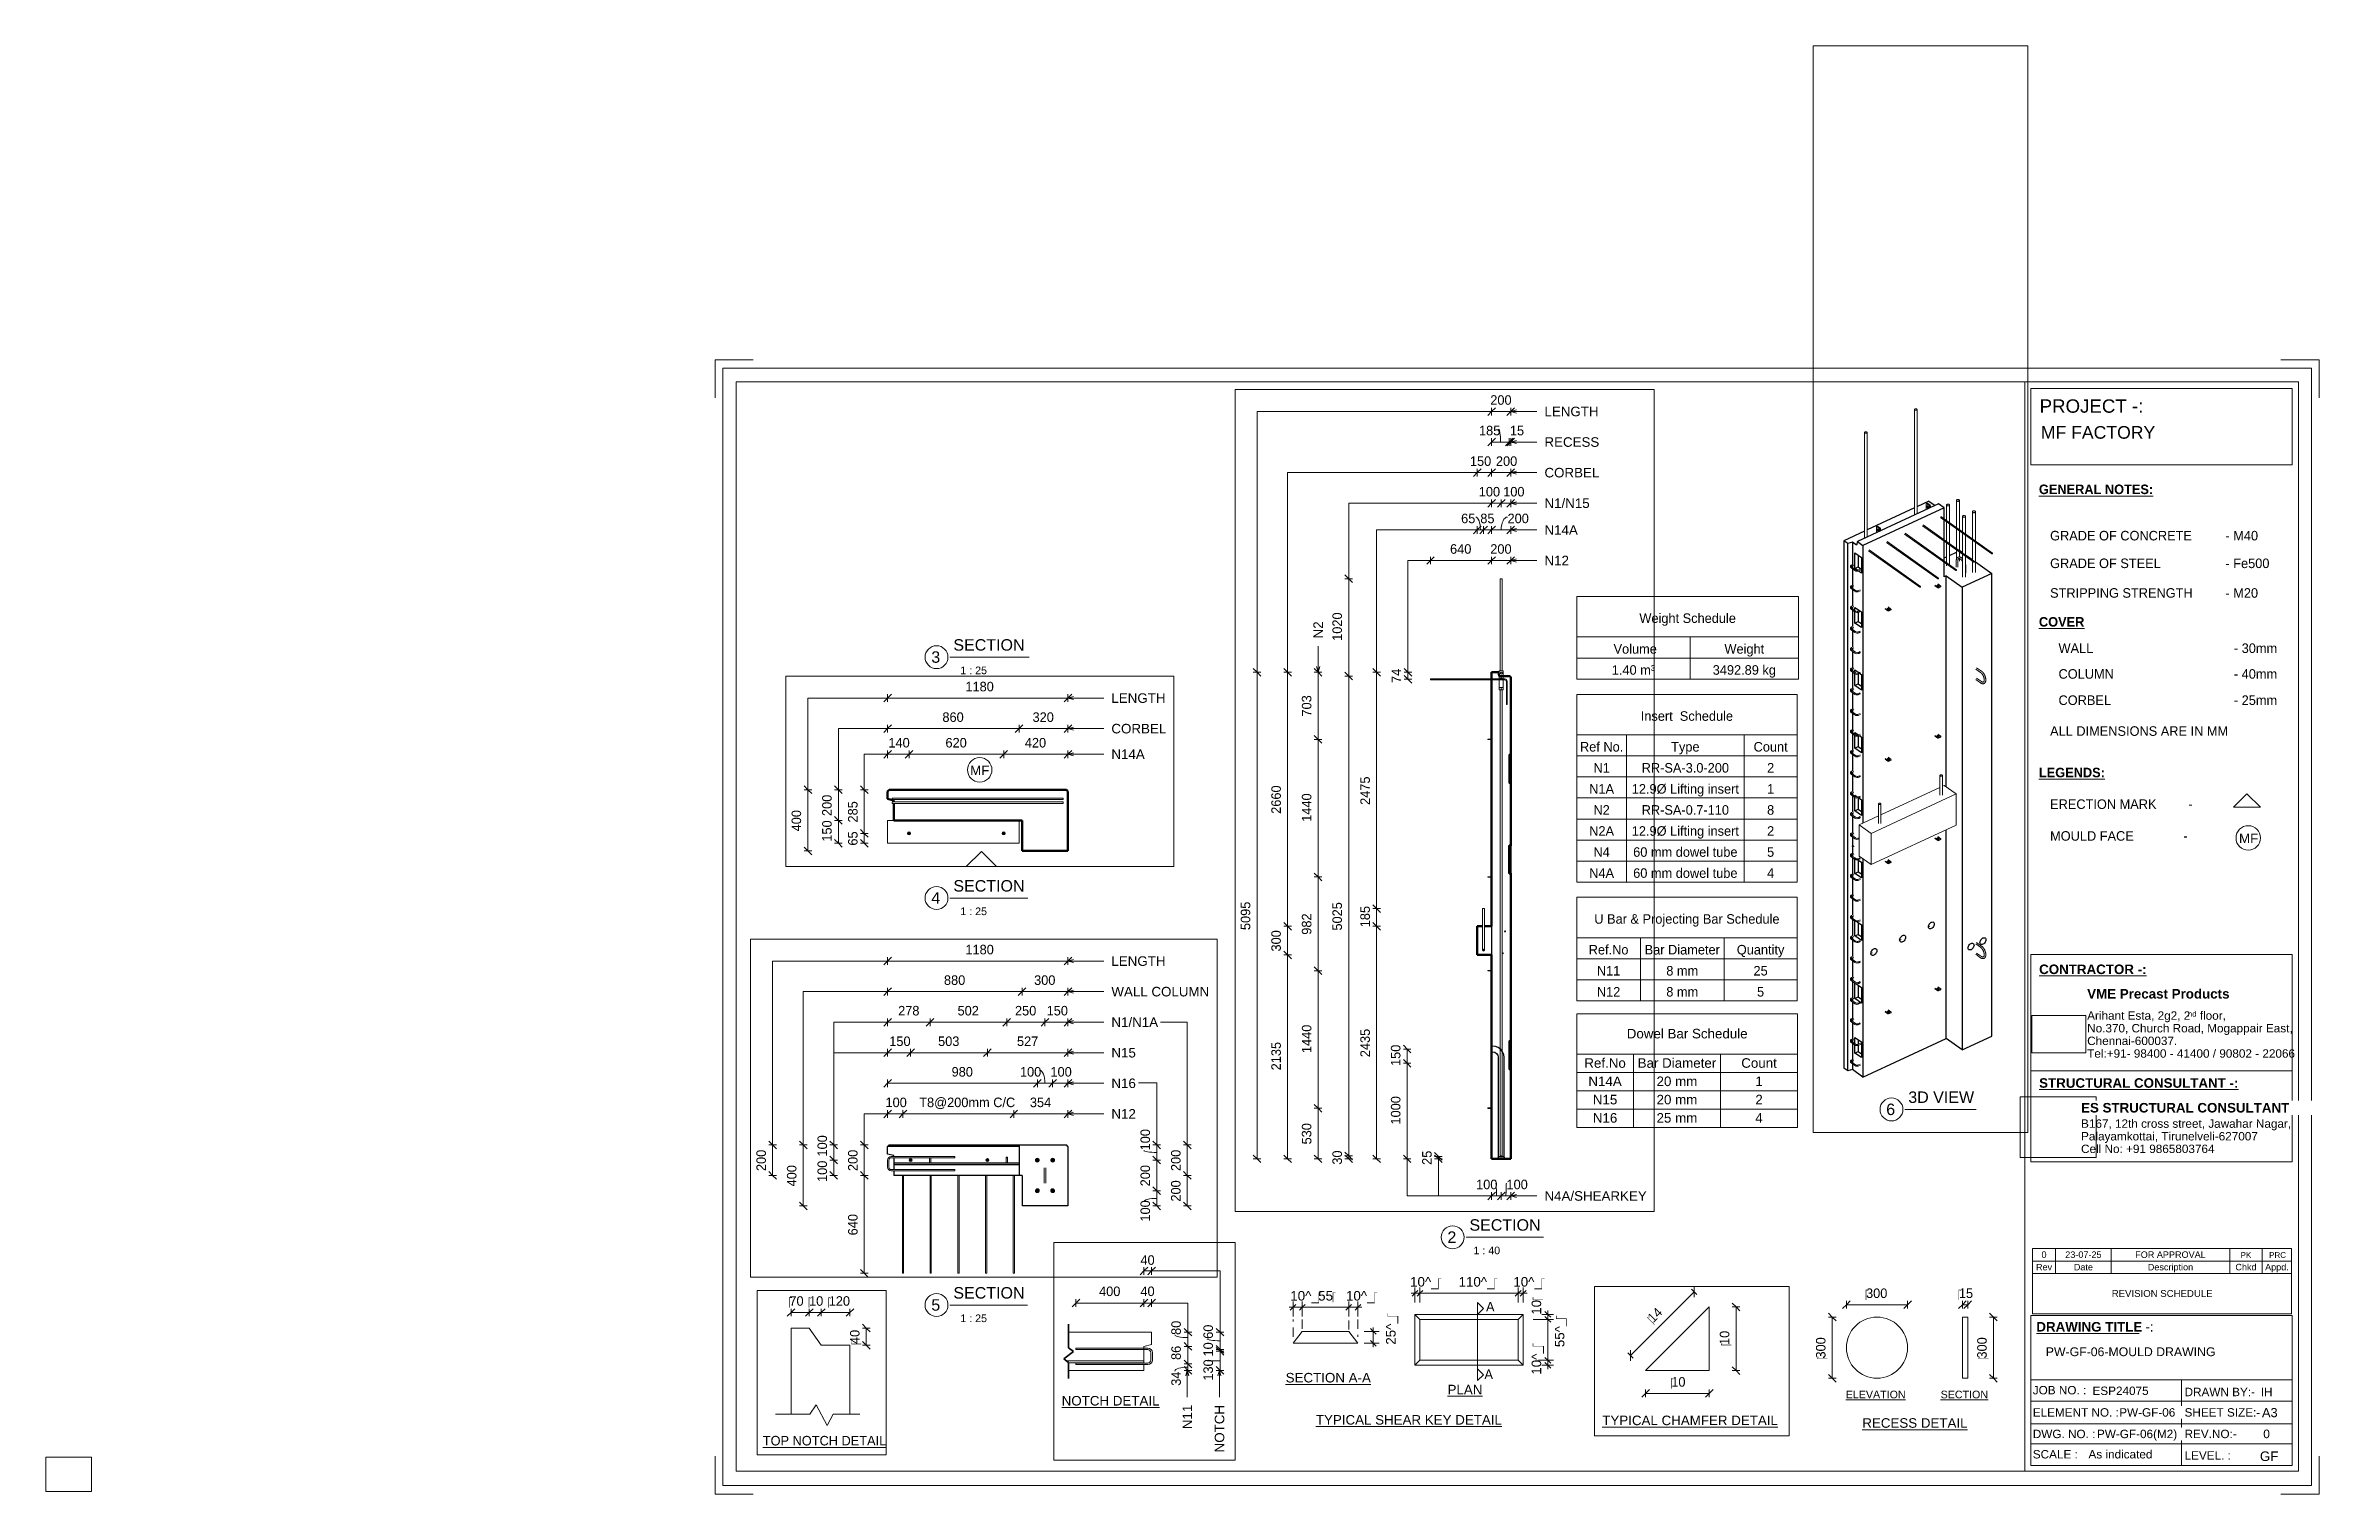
# Paper-space layout 'Layout1' of a CAD drawing. Header units: millimetres. Extents: x 0 to 599, y -1 to 378.
# The model-space entities are those that its viewports show. They can reach past a viewport. Long polylines and large blocks are cut down to what shows.
import ezdxf

# ---------------------------------------------------------------- set-up
doc = ezdxf.new("R2010")
doc.units = ezdxf.units.MM
doc.linetypes.add('Dash', pattern=[6.36, 3.18, -3.18])
doc.linetypes.add('Overhead', pattern=[3.97, 2.38, -1.59])
for name, color, linetype, lineweight in [('A-ANNO-DIMS', 211, 'Continuous', 9), ('A-ANNO-DIMS-1', 211, 'Continuous', 9), ('A-ANNO-DIMS-25', 211, 'Continuous', 9), ('A-ANNO-DIMS-3', 211, 'Continuous', 9), ('A-ANNO-DIMS-40', 211, 'Continuous', 9), ('A-ANNO-DIMS-80', 211, 'Continuous', 9), ('A-DETL', 90, 'Continuous', 18), ('A-DETL-MBND', 5, 'Continuous', 18), ('A-DETL-THIN', 151, 'Continuous', 18), ('A-FLOR-OVHD', 1, 'Overhead', 18), ('A-GENM', 13, 'Continuous', 18), ('A-GENM-HDLN', 13, 'Dash', 18), ('A-WALL', 113, 'Continuous', 25), ('A-WALL-HDLN', 110, 'Dash', 25), ('G-ANNO-SCHD', 231, 'Continuous', 9), ('G-ANNO-TEXT', 231, 'Continuous', 9), ('G-ANNO-TTLB', 6, 'Continuous', 9), ('G-ANNO-TTLB-MEDM', 33, 'Continuous', 9), ('G-ANNO-TTLB-THIN', 151, 'Continuous', 9), ('S-BEAM', 12, 'Continuous', 18), ('S-RBAR', 171, 'Continuous', 18)]:
    doc.layers.add(name, color=color, linetype=linetype, lineweight=lineweight)
doc.layers.add('G-ANNO-NPLT', color=191, linetype='Continuous')
doc.styles.add('Arial', font='arial.ttf', dxfattribs={"height": 62.5})
doc.styles.add('Arial_1', font='arial.ttf', dxfattribs={"height": 100})
doc.styles.add('Arial_10', font='arial.ttf', dxfattribs={"height": 3.3})
doc.styles.add('Arial_11', font='arial.ttf', dxfattribs={"height": 2.3})
doc.styles.add('Arial_12', font='arial.ttf', dxfattribs={"height": 1.8})
doc.styles.add('Arial_13', font='arial.ttf', dxfattribs={"height": 1.7})
doc.styles.add('Arial_14', font='arial.ttf', dxfattribs={"height": 1.5})
doc.styles.add('Arial_15', font='arial.ttf', dxfattribs={"height": 2})
doc.styles.add('Arial_16', font='arial.ttf', dxfattribs={"height": 3})
doc.styles.add('Arial_2', font='arial.ttf', dxfattribs={"height": 50})
doc.styles.add('Arial_3', font='arial.ttf', dxfattribs={"height": 7.5})
doc.styles.add('Arial_4', font='arial.ttf', dxfattribs={"height": 3.5})
doc.styles.add('Arial_5', font='arial.ttf', dxfattribs={"height": 2.2})
doc.styles.add('Arial_6', font='arial.ttf', dxfattribs={"height": 2.4})
doc.styles.add('Arial_7', font='arial.ttf', dxfattribs={"height": 2.5})
doc.styles.add('Arial_8', font='arial.ttf', dxfattribs={"height": 1.42976})
doc.styles.add('Arial_9', font='arial.ttf', dxfattribs={"height": 2.25})
doc.styles.add('Arial_B', font='arialbd.ttf', dxfattribs={"height": 2.5})
doc.styles.add('Nirmala UI Semilight', font='NirmalaS.ttf', dxfattribs={"height": 62.5})
doc.styles.add('Nirmala UI Semilight_1', font='NirmalaS.ttf', dxfattribs={"height": 100})
doc.styles.add('Nirmala UI Semilight_2', font='NirmalaS.ttf', dxfattribs={"height": 50})
doc.styles.add('Nirmala UI Semilight_3', font='NirmalaS.ttf', dxfattribs={"height": 7.5})
doc.styles.add('Nirmala UI Semilight_4', font='NirmalaS.ttf', dxfattribs={"height": 200})
doc.styles.add('Nirmala UI Semilight_5', font='NirmalaS.ttf', dxfattribs={"height": 200})
doc.styles.add('Nirmala UI Semilight_6', font='NirmalaS.ttf', dxfattribs={"height": 2.5})
doc.styles.add('Nirmala UI Semilight_7', font='NirmalaS.ttf', dxfattribs={"height": 2.5})
doc.styles.add('Nirmala UI Semilight_B', font='', dxfattribs={"height": 2.5})
doc.styles.get('Nirmala UI Semilight_B').set_extended_font_data('Nirmala UI Semilight', bold=True)
doc.dimstyles.new('Arrow_Filled_-_2_5_NI_UI', dxfattribs={"dimscale": 304.8, "dimtxt": 65.460247, "dimasz": 0.164042, "dimexe": 0.082021, "dimexo": 0.0625, "dimgap": 0.082021, "dimtad": 1, "dimdec": 0, "dimzin": 0, "dimdsep": 46, "dimtxsty": 'Nirmala UI Semilight', "dimblk1": 'OBLIQUE', "dimblk2": 'OBLIQUE', "dimsah": 1, "dimcen": 0.09, "dimazin": 0, "dimtfac": 1, "dimtdec": 4, "dimtix": 1, "dimtmove": 0, "dimatfit": 3, "dimfxl": 0.082021, "dimfxlon": 1, "dimtvp": 1, "dimtolj": 1, "dimtzin": 0, "dimarcsym": 2})
doc.dimstyles.new('Arrow_Filled_-_2_5_NI_UI_1', dxfattribs={"dimscale": 304.8, "dimtxt": 65.460247, "dimasz": 0.164042, "dimexe": 0.082021, "dimexo": 0.0625, "dimgap": 0.082021, "dimtad": 1, "dimdec": 0, "dimzin": 0, "dimdsep": 46, "dimtxsty": 'Nirmala UI Semilight', "dimblk1": 'OBLIQUE', "dimblk2": 'OBLIQUE', "dimsah": 1, "dimcen": 0.09, "dimazin": 0, "dimtfac": 1, "dimtdec": 4, "dimtix": 1, "dimtmove": 2, "dimatfit": 3, "dimfxl": 0.082021, "dimfxlon": 1, "dimtvp": 1, "dimtolj": 1, "dimtzin": 0, "dimarcsym": 2})
doc.dimstyles.new('Arrow_Filled_-_2_5_NI_UI_2', dxfattribs={"dimscale": 304.8, "dimtxt": 104.736395, "dimasz": 0.262467, "dimexe": 0.131234, "dimexo": 0.0625, "dimgap": 0.131234, "dimtad": 1, "dimdec": 0, "dimzin": 0, "dimdsep": 46, "dimtxsty": 'Nirmala UI Semilight_1', "dimblk1": 'OBLIQUE', "dimblk2": 'OBLIQUE', "dimsah": 1, "dimcen": 0.09, "dimazin": 0, "dimtfac": 1, "dimtdec": 4, "dimtix": 1, "dimtmove": 1, "dimatfit": 3, "dimfxl": 0.131234, "dimfxlon": 1, "dimtvp": 1, "dimtolj": 1, "dimtzin": 0, "dimarcsym": 2})
doc.dimstyles.new('Arrow_Filled_-_2_5_NI_UI_3', dxfattribs={"dimscale": 304.8, "dimtxt": 104.736395, "dimasz": 0.262467, "dimexe": 0.131234, "dimexo": 0.0625, "dimgap": 0.131234, "dimtad": 1, "dimdec": 0, "dimzin": 0, "dimdsep": 46, "dimtxsty": 'Nirmala UI Semilight_1', "dimblk1": 'OBLIQUE', "dimblk2": 'OBLIQUE', "dimsah": 1, "dimcen": 0.09, "dimazin": 0, "dimtfac": 1, "dimtdec": 4, "dimtix": 1, "dimtmove": 0, "dimatfit": 3, "dimfxl": 0.131234, "dimfxlon": 1, "dimtvp": 1, "dimtolj": 1, "dimtzin": 0, "dimarcsym": 2})
doc.dimstyles.new('Arrow_Filled_-_2_5_NI_UI_4', dxfattribs={"dimscale": 304.8, "dimtxt": 104.736395, "dimasz": 0.262467, "dimexe": 0.131234, "dimexo": 0.0625, "dimgap": 0.131234, "dimtad": 1, "dimdec": 0, "dimzin": 0, "dimdsep": 46, "dimtxsty": 'Nirmala UI Semilight_1', "dimblk1": 'OBLIQUE', "dimblk2": 'OBLIQUE', "dimsah": 1, "dimcen": 0.09, "dimazin": 0, "dimtfac": 1, "dimtdec": 4, "dimtix": 1, "dimtmove": 2, "dimatfit": 3, "dimfxl": 0.131234, "dimfxlon": 1, "dimtvp": 1, "dimtolj": 1, "dimtzin": 0, "dimarcsym": 2})
doc.dimstyles.new('Arrow_Filled_-_2_5_NI_UI_5', dxfattribs={"dimscale": 304.8, "dimtxt": 65.460247, "dimasz": 0.164042, "dimexe": 0.082021, "dimexo": 0.0625, "dimgap": 0.082021, "dimtad": 1, "dimdec": 0, "dimzin": 0, "dimdsep": 46, "dimtxsty": 'Nirmala UI Semilight', "dimblk1": 'OBLIQUE', "dimblk2": 'OBLIQUE', "dimsah": 1, "dimcen": 0.09, "dimazin": 0, "dimtfac": 1, "dimtdec": 4, "dimtix": 1, "dimtmove": 1, "dimatfit": 3, "dimfxl": 0.082021, "dimfxlon": 1, "dimtvp": 1, "dimtolj": 1, "dimtzin": 0, "dimarcsym": 2})
doc.dimstyles.new('Arrow_Filled_-_2_5_NI_UI_6', dxfattribs={"dimscale": 304.8, "dimtxt": 7.85523, "dimasz": 0.019685, "dimexe": 0.009843, "dimexo": 0.0625, "dimgap": 0.009843, "dimtad": 1, "dimdec": 0, "dimzin": 0, "dimdsep": 46, "dimtxsty": 'Nirmala UI Semilight_3', "dimblk1": 'OBLIQUE', "dimblk2": 'OBLIQUE', "dimsah": 1, "dimcen": 0.09, "dimazin": 0, "dimtfac": 1, "dimtdec": 4, "dimtix": 1, "dimtmove": 0, "dimatfit": 3, "dimfxl": 0.009843, "dimfxlon": 1, "dimtvp": 1, "dimtolj": 1, "dimtzin": 0, "dimarcsym": 2})
doc.dimstyles.new('Arrow_Filled_-_2_5_NI_UI_7', dxfattribs={"dimscale": 304.8, "dimtxt": 209.472789, "dimasz": 0.524934, "dimexe": 0.262467, "dimexo": 0.0625, "dimgap": 0.262467, "dimtad": 1, "dimdec": 0, "dimzin": 0, "dimdsep": 46, "dimtxsty": 'Nirmala UI Semilight_4', "dimblk1": 'OBLIQUE', "dimblk2": 'OBLIQUE', "dimsah": 1, "dimcen": 0.09, "dimazin": 0, "dimtfac": 1, "dimtdec": 4, "dimtix": 1, "dimtmove": 2, "dimatfit": 3, "dimfxl": 0.262467, "dimfxlon": 1, "dimtvp": 1, "dimtolj": 1, "dimtzin": 0, "dimarcsym": 2})
doc.dimstyles.new('Arrow_Filled_-_2_5_NI_UI_8', dxfattribs={"dimscale": 304.8, "dimtxt": 209.472789, "dimasz": 0.524934, "dimexe": 0.262467, "dimexo": 0.0625, "dimgap": 0.262467, "dimtad": 1, "dimdec": 0, "dimzin": 0, "dimdsep": 46, "dimtxsty": 'Nirmala UI Semilight_4', "dimblk1": 'OBLIQUE', "dimblk2": 'OBLIQUE', "dimsah": 1, "dimcen": 0.09, "dimazin": 0, "dimtfac": 1, "dimtdec": 4, "dimtix": 1, "dimtmove": 0, "dimatfit": 3, "dimfxl": 0.262467, "dimfxlon": 1, "dimtvp": 1, "dimtolj": 1, "dimtzin": 0, "dimarcsym": 2})
doc.dimstyles.new('Arrow_Filled_-_2_5_NI_UI_9', dxfattribs={"dimscale": 304.8, "dimtxt": 2.61841, "dimasz": 0.006562, "dimexe": 0.003281, "dimexo": 0.0625, "dimgap": 0.003281, "dimtad": 1, "dimdec": 0, "dimzin": 0, "dimdsep": 46, "dimtxsty": 'Nirmala UI Semilight_7', "dimblk1": 'OBLIQUE', "dimblk2": 'OBLIQUE', "dimsah": 1, "dimcen": 0.09, "dimazin": 0, "dimtfac": 1, "dimtdec": 4, "dimtix": 1, "dimtmove": 0, "dimatfit": 3, "dimfxl": 0.003281, "dimfxlon": 1, "dimtvp": 1, "dimtolj": 1, "dimtzin": 0, "dimarcsym": 2})
doc.dimstyles.new('Diagonal_-_2_5mm_Arial', dxfattribs={"dimscale": 304.8, "dimtxt": 2.550648, "dimasz": 0.004921, "dimexe": 0.004921, "dimexo": 0.0625, "dimgap": 0.003281, "dimtad": 1, "dimdec": 0, "dimzin": 0, "dimdsep": 46, "dimtxsty": 'Arial_7', "dimblk1": 'OBLIQUE', "dimblk2": 'OBLIQUE', "dimsah": 1, "dimcen": 0.09, "dimdle": 0.003281, "dimazin": 0, "dimtfac": 1, "dimtdec": 4, "dimtix": 1, "dimtmove": 2, "dimatfit": 3, "dimfxl": 0.007874, "dimfxlon": 1, "dimtvp": 1, "dimtolj": 1, "dimtzin": 0, "dimarcsym": 2})
doc.dimstyles.new('Diagonal_-_2_5mm_Arial_1', dxfattribs={"dimscale": 304.8, "dimtxt": 2.550648, "dimasz": 0.004921, "dimexe": 0.004921, "dimexo": 0.0625, "dimgap": 0.003281, "dimtad": 1, "dimdec": 0, "dimzin": 0, "dimdsep": 46, "dimtxsty": 'Arial_7', "dimblk1": 'OBLIQUE', "dimblk2": 'OBLIQUE', "dimsah": 1, "dimcen": 0.09, "dimdle": 0.003281, "dimazin": 0, "dimtfac": 1, "dimtdec": 4, "dimtix": 1, "dimtmove": 0, "dimatfit": 3, "dimfxl": 0.007874, "dimfxlon": 1, "dimtvp": 1, "dimtolj": 1, "dimtzin": 0, "dimarcsym": 2})
picture_1 = doc.add_image_def('image1.jpg', size_in_pixel=(996, 686))
picture_2 = doc.add_image_def('image2.jpg', size_in_pixel=(1600, 1280))

psp = doc.layouts.get("Layout1")

msp = doc.modelspace()

# ---------------------------------------------------------------- texts
at = {"layer": 'G-ANNO-TEXT', "color": 7, "attachment_point": 1}
for s, insert, char_height, width, style in [('LENGTH', (-397.37, 21698.56), 62.5, 428.9028, 'Arial'), ('WALL COLUMN', (-397.37, 21498.56), 62.5, 775.6327, 'Arial'), ('N1/N1A', (-397.37, 21298.79), 62.5, 368.7762, 'Arial'), ('LENGTH', (-3472.87, 21096.15), 62.5, 428.9028, 'Arial'), ('N15', (-397.37, 21098.79), 62.5, 192.405, 'Arial'), ('N16', (-397.37, 20898.79), 62.5, 192.405, 'Arial'), ('CORBEL', (-3472.87, 20896.15), 62.5, 432.9112, 'Arial'), ('N14A', (-3472.87, 20728.65), 62.5, 262.5527, 'Arial'), ('N12', (-397.37, 20698.79), 62.5, 192.405, 'Arial'), ('MF', (-4397.7, 20623.58), 62.5, 150.3164, 'Arial'), ('40', (842.25, 18537.99), 50, 91.3924, 'Nirmala UI Semilight_2'), ('400', (625.68, 18374.44), 50, 136.2869, 'Nirmala UI Semilight_2'), ('40', (842.25, 18374.44), 50, 91.3924, 'Nirmala UI Semilight_2'), ('\\LNOTCH DETAIL', (429.89, 17801.33), 50, 622.1095, 'Arial_2'), ('LENGTH', (-7006.59, 6480.79), 100, 686.2445, 'Arial_1'), ('RECESS', (-7006.59, 6160.79), 100, 692.658, 'Arial_1'), ('CORBEL', (-7006.59, 5840.25), 100, 692.658, 'Arial_1'), ('N1/N15', (-7006.59, 5520.25), 100, 570.8015, 'Arial_1'), ('N14A', (-7006.59, 5240.25), 100, 420.0842, 'Arial_1'), ('N12', (-7006.59, 4920.25), 100, 307.848, 'Arial_1'), ('\\LTYPICAL CHAMFER DETAIL', (1359.22, 3087.48), 7.5, 166.9113, 'Arial_3'), ('\\LTOP NOTCH DETAIL', (1896.13, 1307.17), 200, 2975.864, 'Nirmala UI Semilight_5'), ('N4A/SHEARKEY', (-7006.59, -1733.7), 100, 1292.3202, 'Arial_1')]:
    msp.add_mtext(s, dxfattribs=dict(at, insert=insert, char_height=char_height, width=width, style=style))
at = {"layer": 'G-ANNO-TEXT', "color": 7, "attachment_point": 1, "rotation": 90}
for s, insert, char_height, width, style in [('80', (1003.82, 18120.9), 50, 89.789, 'Nirmala UI Semilight_2'), ('60', (1172.17, 18100.51), 50, 89.789, 'Nirmala UI Semilight_2'), ('10', (1172.17, 18008.06), 50, 76.962, 'Nirmala UI Semilight_2'), ('86', (1003.82, 17989.83), 50, 89.789, 'Nirmala UI Semilight_2'), ('130', (1172.17, 17881.7), 50, 121.8565, 'Nirmala UI Semilight_2'), ('34', (1003.82, 17854.64), 50, 91.3924, 'Nirmala UI Semilight_2'), ('N11', (1063.06, 17627.57), 50, 153.924, 'Arial_2'), ('NOTCH', (1231.4, 17505.97), 50, 301.4345, 'Arial_2'), ('N2', (-9426.62, 4054.5), 100, 214.8522, 'Arial_1')]:
    msp.add_mtext(s, dxfattribs=dict(at, insert=insert, char_height=char_height, width=width, style=style))

# ---------------------------------------------------------------- blocks, each defined once
blk = doc.blocks.new('ES-Landscape-A3 - ES-Landscape-A3-502445-PW-GF-06-MOULD DRAWING')
at = {"layer": 'G-ANNO-TTLB'}
for p, q in [((175.24, 296.27), (185.24, 296.27)), ((175.24, 296.27), (175.24, 286.27)), ((595.24, 296.27), (585.24, 296.27)), ((595.24, 296.27), (595.24, 286.27)), ((519.77, 140.54), (588.2, 140.54)), ((519.77, 86.33), (519.77, 140.54)), ((588.2, 86.33), (588.2, 140.54)), ((519.77, 110.14), (588.2, 110.14)), ((519.77, 6.78), (519.77, 46.03)), ((588.2, 6.78), (588.2, 46.03)), ((559.23, 29.2), (559.23, 6.78)), ((175.24, -0.73), (175.24, 9.27)), ((595.24, -0.73), (595.24, 9.27)), ((175.24, -0.73), (185.24, -0.73)), ((595.24, -0.73), (585.24, -0.73))]:
    blk.add_line(p, q, dxfattribs=at)
at = {"layer": 'G-ANNO-TTLB-MEDM'}
for p, q in [((180.73, 290.44), (180.73, 5.31)), ((180.73, 290.44), (589.79, 290.44)), ((518.17, 290.44), (518.17, 5.31)), ((519.77, 268.77), (519.77, 288.77)), ((519.77, 288.77), (588.2, 288.77)), ((588.2, 288.77), (588.2, 268.77)), ((589.79, 290.44), (589.79, 5.31)), ((588.2, 268.77), (519.77, 268.77)), ((519.77, 86.33), (588.2, 86.33)), ((519.77, 6.78), (588.2, 6.78)), ((180.73, 5.31), (589.79, 5.31))]:
    blk.add_line(p, q, dxfattribs=at)
at = {"layer": 'G-ANNO-TTLB-THIN'}
for p, q in [((177.29, 294.03), (177.29, 1.56)), ((593.23, 294.03), (177.29, 294.03)), ((593.23, 1.56), (593.23, 294.03)), ((519.77, 46.03), (588.2, 46.03)), ((519.77, 29.2), (588.2, 29.2)), ((519.77, 23.64), (588.2, 23.64)), ((519.77, 17.68), (588.2, 17.68)), ((519.77, 12.43), (588.2, 12.43)), ((177.29, 1.56), (593.23, 1.56))]:
    blk.add_line(p, q, dxfattribs=at)
at = {"layer": 'G-ANNO-TTLB', "char_height": 2.2, "attachment_point": 1, "style": 'Arial_5'}
for s, insert, width in [('No.370, Church Road, Mogappair East,', (534.5, 122.37), 63.4135), ('Tel:+91- 98400 - 41400 / 90802 - 22066 ', (534.5, 115.75), 65.2574), ('Chennai-600037.', (534.5, 119.06), 27.6582), ('Cell No: +91 9865803764', (532.9, 90.79), 41.0464), ('Palayamkottai, Tirunelveli-627007', (532.9, 94.09), 54.4346), ('JOB NO. :', (520.26, 27.61), 16.5949), ('DRAWN BY:-', (560, 27.14), 21.7257), ('ELEMENT NO. :', (520.26, 21.79), 26.5359), ('SHEET SIZE:-', (560, 21.79), 23.2489), ('DWG. NO. :', (520.26, 16.16), 19.481), ('REV.NO:-', (560, 16.16), 16.0338), ('SCALE :', (520.26, 10.84), 13.8692), ('LEVEL. :', (560, 10.53), 14.3502)]:
    blk.add_mtext(s, dxfattribs=dict(at, insert=insert, width=width))
at = {"layer": 'G-ANNO-TTLB'}
image = blk.add_image(picture_1, insert=(520, 114.84), size_in_units=(14.11, 9.72), dxfattribs=at)
image.dxf.flags = 7
image = blk.add_image(picture_2, insert=(516.95, 87.39), size_in_units=(19.92, 15.93), dxfattribs=at)
image.dxf.flags = 7
at = {"layer": 'G-ANNO-TTLB', "attachment_point": 1, "bg_fill": 3, "box_fill_scale": 1.25, "bg_fill_color": 256, "bg_fill_true_color": 13158600, "bg_fill_transparency": 0}
for s, insert, char_height, width, style in [('PROJECT -:', (522.05, 285.89), 3.5, 33.3502, 'Arial_4'), ('\\LCONTRACTOR -:', (521.92, 137.94), 2.5, 33.9114, 'Arial_B'), ('\\LSTRUCTURAL CONSULTANT -:', (521.92, 108.18), 2.5, 62.8523, 'Arial_B'), ('\\LDRAWING TITLE', (521.19, 44.36), 2.5, 33.4304, 'Arial_B'), ('A3', (580.27, 21.84), 2.4, 4.9705, 'Arial_6')]:
    blk.add_mtext(s, dxfattribs=dict(at, insert=insert, char_height=char_height, width=width, style=style))
at = {"layer": 'G-ANNO-TTLB', "char_height": 2.5, "attachment_point": 1, "style": 'Arial_B', "bg_fill": 3, "box_fill_scale": 1.25, "bg_fill_color": 256, "bg_fill_true_color": 13158600, "bg_fill_transparency": 0}
for s, insert, width in [('VME Precast Products', (534.5, 131.53), 45.135), ('ES STRUCTURAL CONSULTANT', (532.9, 101.7), 65.6582), ('\\fArial|b1|i0|c0|p34|; ', (548.78, 44.36), 1.2025)]:
    blk.add_mtext(s, dxfattribs=dict(at, insert=insert, width=width))
at = {"layer": 'G-ANNO-TTLB', "attachment_point": 1}
for s, insert, char_height, width, style in [('Arihant Esta, 2g2, 2', (534.5, 125.68), 2.2, 31.9873, 'Arial_5'), ('nd', (560.89, 125.72), 1.43, 2.7257, 'Arial_8'), (' floor,', (563.14, 125.68), 2.2, 9.1392, 'Arial_5'), ('B167, 12th cross street, Jawahar Nagar,', (532.9, 97.4), 2.2, 65.1772, 'Arial_5')]:
    blk.add_mtext(s, dxfattribs=dict(at, insert=insert, char_height=char_height, width=width, style=style))
at = {"layer": 'G-ANNO-TTLB', "insert": (549.77, 44.36), "char_height": 2.5, "width": 2.6456, "attachment_point": 1, "style": 'Arial_7', "bg_fill": 3, "box_fill_scale": 1.25, "bg_fill_color": 256, "bg_fill_true_color": 13158600, "bg_fill_transparency": 0}
blk.add_mtext('-:', dxfattribs=at)
blk = doc.blocks.new('Viewport - M_View Title-1040-PW-GF-06-MOULD DRAWING')
at = {"layer": 'G-ANNO-TTLB'}
for start, end in [(360, 180), (180, 0)]:
    blk.add_arc((-3.5, 0), 3, start, end, dxfattribs=at)
blk = doc.blocks.new('DIMBLOCK104-PW-GF-06-MOULD DRAWING')
at = {"layer": 'A-ANNO-DIMS-1'}
for p, q in [((393.28, 45.03), (389.48, 45.03)), ((393.28, 46.34), (391.72, 46.34)), ((393.28, 47.34), (393.28, 45.03)), ((393.28, 46.34), (394.78, 46.34)), ((393.28, 45.03), (394.78, 45.03))]:
    blk.add_line(p, q, dxfattribs=at)
at = {"layer": 'A-ANNO-DIMS-1', "lineweight": 35}
for p, q in [((393.28, 46.34), (392.53, 47.09)), ((393.28, 45.03), (392.53, 45.78)), ((393.28, 46.34), (394.03, 45.59)), ((393.28, 45.03), (394.03, 44.28))]:
    blk.add_line(p, q, dxfattribs=at)
at = {"layer": 'A-ANNO-DIMS-1', "color": 0, "insert": (389.04, 46.26), "char_height": 2.5, "width": 4.6147, "attachment_point": 1, "rotation": 90, "line_spacing_factor": 0.941778, "style": 'Arial_7'}
blk.add_mtext('10\\fArial|b0|i0|c254|p34|;\u202a', dxfattribs=at)
blk = doc.blocks.new('_Oblique')
at = {"color": 0, "linetype": 'ByBlock', "lineweight": -2}
blk.add_line((-0.5, -0.5), (0.5, 0.5), dxfattribs=at)
blk = doc.blocks.new('DIMBLOCK105-PW-GF-06-MOULD DRAWING')
at = {"layer": 'A-ANNO-DIMS-1'}
for p, q in [((393.28, 45.03), (389.48, 45.03)), ((393.28, 45.03), (393.28, 34.35)), ((393.28, 45.03), (394.78, 45.03)), ((393.28, 34.35), (390.88, 34.35)), ((393.28, 34.35), (394.78, 34.35))]:
    blk.add_line(p, q, dxfattribs=at)
at = {"layer": 'A-ANNO-DIMS-1', "lineweight": 35}
for p, q in [((393.28, 45.03), (392.53, 45.78)), ((393.28, 45.03), (394.03, 44.28)), ((393.28, 34.35), (392.53, 35.1)), ((393.28, 34.35), (394.03, 33.6))]:
    blk.add_line(p, q, dxfattribs=at)
at = {"layer": 'A-ANNO-DIMS-1', "color": 0, "insert": (395.12, 37.77), "char_height": 2.5, "width": 4.6147, "attachment_point": 1, "rotation": 90, "line_spacing_factor": 0.941778, "style": 'Arial_7'}
blk.add_mtext('55^_\\fArial|b0|i0|c254|p34|;\u202a', dxfattribs=at)
blk = doc.blocks.new('DIMBLOCK106-PW-GF-06-MOULD DRAWING')
at = {"layer": 'A-ANNO-DIMS-1'}
for p, q in [((393.28, 34.35), (390.88, 34.35)), ((393.28, 33.04), (391.72, 33.04)), ((393.28, 34.35), (393.28, 32.04)), ((393.28, 34.35), (394.78, 34.35)), ((393.28, 33.04), (394.78, 33.04))]:
    blk.add_line(p, q, dxfattribs=at)
at = {"layer": 'A-ANNO-DIMS-1', "lineweight": 35}
for p, q in [((393.28, 34.35), (392.53, 35.1)), ((393.28, 33.04), (392.53, 33.79)), ((393.28, 34.35), (394.03, 33.6)), ((393.28, 33.04), (394.03, 32.29))]:
    blk.add_line(p, q, dxfattribs=at)
at = {"layer": 'A-ANNO-DIMS-1', "color": 0, "insert": (389.04, 30.56), "char_height": 2.5, "width": 4.6147, "attachment_point": 1, "rotation": 90, "line_spacing_factor": 0.941778, "style": 'Arial_7'}
blk.add_mtext('10^_\\fArial|b0|i0|c254|p34|;\u202a', dxfattribs=at)
blk = doc.blocks.new('DIMBLOCK107-PW-GF-06-MOULD DRAWING')
at = {"layer": 'A-ANNO-DIMS-1'}
for p, q in [((357.49, 51.89), (359.8, 51.89)), ((358.49, 51.89), (358.49, 53.39)), ((358.49, 51.89), (358.49, 49.49)), ((359.8, 51.89), (359.8, 53.39)), ((359.8, 51.89), (359.8, 49.49))]:
    blk.add_line(p, q, dxfattribs=at)
at = {"layer": 'A-ANNO-DIMS-1', "lineweight": 35}
for p, q in [((358.49, 51.89), (357.74, 51.14)), ((358.49, 51.89), (359.24, 52.64)), ((359.8, 51.89), (359.05, 51.14)), ((359.8, 51.89), (360.55, 52.64))]:
    blk.add_line(p, q, dxfattribs=at)
at = {"layer": 'A-ANNO-DIMS-1', "color": 0, "insert": (357.22, 56.13), "char_height": 2.5, "width": 4.6147, "attachment_point": 1, "line_spacing_factor": 0.941778, "style": 'Arial_7'}
blk.add_mtext('10^_\\fArial|b0|i0|c254|p34|;\u202a', dxfattribs=at)
blk = doc.blocks.new('DIMBLOCK108-PW-GF-06-MOULD DRAWING')
at = {"layer": 'A-ANNO-DIMS-1', "lineweight": 35}
for p, q in [((359.8, 51.89), (359.05, 51.14)), ((359.8, 51.89), (360.55, 52.64)), ((385.52, 51.89), (384.77, 51.14)), ((385.52, 51.89), (386.27, 52.64))]:
    blk.add_line(p, q, dxfattribs=at)
at = {"layer": 'A-ANNO-DIMS-1'}
for p, q in [((359.8, 51.89), (359.8, 53.39)), ((359.8, 51.89), (385.52, 51.89)), ((359.8, 51.89), (359.8, 49.49)), ((385.52, 51.89), (385.52, 53.39)), ((385.52, 51.89), (385.52, 49.49))]:
    blk.add_line(p, q, dxfattribs=at)
at = {"layer": 'A-ANNO-DIMS-1', "color": 0, "insert": (369.91, 56.13), "char_height": 2.5, "width": 6.5924, "attachment_point": 1, "line_spacing_factor": 0.941778, "style": 'Arial_7'}
blk.add_mtext('110^_\\fArial|b0|i0|c254|p34|;\u202a', dxfattribs=at)
blk = doc.blocks.new('DIMBLOCK109-PW-GF-06-MOULD DRAWING')
at = {"layer": 'A-ANNO-DIMS-1', "lineweight": 35}
for p, q in [((385.52, 51.89), (384.77, 51.14)), ((385.52, 51.89), (386.27, 52.64)), ((386.83, 51.89), (386.08, 51.14)), ((386.83, 51.89), (387.58, 52.64))]:
    blk.add_line(p, q, dxfattribs=at)
at = {"layer": 'A-ANNO-DIMS-1'}
for p, q in [((385.52, 51.89), (385.52, 53.39)), ((385.52, 51.89), (387.83, 51.89)), ((385.52, 51.89), (385.52, 49.49)), ((386.83, 51.89), (386.83, 53.39)), ((386.83, 51.89), (386.83, 49.49))]:
    blk.add_line(p, q, dxfattribs=at)
at = {"layer": 'A-ANNO-DIMS-1', "color": 0, "insert": (384.25, 56.13), "char_height": 2.5, "width": 4.6147, "attachment_point": 1, "line_spacing_factor": 0.941778, "style": 'Arial_7'}
blk.add_mtext('10^_\\fArial|b0|i0|c254|p34|;\u202a', dxfattribs=at)
blk = doc.blocks.new('DIMBLOCK110-PW-GF-06-MOULD DRAWING')
at = {"layer": 'A-ANNO-DIMS-1', "lineweight": 35}
for p, q in [((347.59, 41.89), (346.84, 42.64)), ((347.59, 38.79), (346.84, 39.54)), ((347.59, 41.89), (348.34, 41.14)), ((347.59, 38.79), (348.34, 38.04))]:
    blk.add_line(p, q, dxfattribs=at)
at = {"layer": 'A-ANNO-DIMS-1'}
for p, q in [((347.59, 42.89), (347.59, 37.79)), ((347.59, 41.89), (345.19, 41.89)), ((347.59, 38.79), (345.19, 38.79)), ((347.59, 41.89), (349.09, 41.89)), ((347.59, 38.79), (349.09, 38.79))]:
    blk.add_line(p, q, dxfattribs=at)
at = {"layer": 'A-ANNO-DIMS-1', "color": 0, "insert": (350.92, 38.41), "char_height": 2.5, "width": 4.6147, "attachment_point": 1, "rotation": 90, "line_spacing_factor": 0.941778, "style": 'Arial_7'}
blk.add_mtext('25^_\\fArial|b0|i0|c254|p34|;\u202a', dxfattribs=at)
blk = doc.blocks.new('DIMBLOCK111-PW-GF-06-MOULD DRAWING')
at = {"layer": 'A-ANNO-DIMS-1'}
for p, q in [((325.57, 48.22), (328.98, 48.22)), ((326.57, 48.22), (326.57, 49.72)), ((326.57, 48.22), (326.57, 45.82)), ((328.98, 48.22), (328.98, 49.72)), ((328.98, 48.22), (328.98, 45.82))]:
    blk.add_line(p, q, dxfattribs=at)
at = {"layer": 'A-ANNO-DIMS-1', "lineweight": 35}
for p, q in [((326.57, 48.22), (325.82, 47.47)), ((326.57, 48.22), (327.32, 48.97)), ((328.98, 48.22), (328.23, 47.47)), ((328.98, 48.22), (329.73, 48.97))]:
    blk.add_line(p, q, dxfattribs=at)
at = {"layer": 'A-ANNO-DIMS-1', "color": 0, "insert": (325.85, 52.47), "char_height": 2.5, "width": 4.6147, "attachment_point": 1, "line_spacing_factor": 0.941778, "style": 'Arial_7'}
blk.add_mtext('10^_\\fArial|b0|i0|c254|p34|;\u202a', dxfattribs=at)
blk = doc.blocks.new('DIMBLOCK112-PW-GF-06-MOULD DRAWING')
at = {"layer": 'A-ANNO-DIMS-1', "lineweight": 35}
for p, q in [((328.98, 48.22), (328.23, 47.47)), ((328.98, 48.22), (329.73, 48.97)), ((341.16, 48.22), (340.41, 47.47)), ((341.16, 48.22), (341.91, 48.97))]:
    blk.add_line(p, q, dxfattribs=at)
at = {"layer": 'A-ANNO-DIMS-1'}
for p, q in [((328.98, 48.22), (328.98, 49.72)), ((328.98, 48.22), (341.16, 48.22)), ((328.98, 48.22), (328.98, 45.82)), ((341.16, 48.22), (341.16, 49.72)), ((341.16, 48.22), (341.16, 45.82))]:
    blk.add_line(p, q, dxfattribs=at)
at = {"layer": 'A-ANNO-DIMS-1', "color": 0, "insert": (333.15, 52.47), "char_height": 2.5, "width": 4.6147, "attachment_point": 1, "line_spacing_factor": 0.941778, "style": 'Arial_7'}
blk.add_mtext('55\\fArial|b0|i0|c254|p34|;\u202a', dxfattribs=at)
blk = doc.blocks.new('DIMBLOCK113-PW-GF-06-MOULD DRAWING')
at = {"layer": 'A-ANNO-DIMS-1', "lineweight": 35}
for p, q in [((341.16, 48.22), (340.41, 47.47)), ((341.16, 48.22), (341.91, 48.97)), ((343.57, 48.22), (342.82, 47.47)), ((343.57, 48.22), (344.32, 48.97))]:
    blk.add_line(p, q, dxfattribs=at)
at = {"layer": 'A-ANNO-DIMS-1'}
for p, q in [((341.16, 48.22), (341.16, 49.72)), ((341.16, 48.22), (344.57, 48.22)), ((341.16, 48.22), (341.16, 45.82)), ((343.57, 48.22), (343.57, 49.72)), ((343.57, 48.22), (343.57, 45.82))]:
    blk.add_line(p, q, dxfattribs=at)
at = {"layer": 'A-ANNO-DIMS-1', "color": 0, "insert": (340.44, 52.47), "char_height": 2.5, "width": 4.6147, "attachment_point": 1, "line_spacing_factor": 0.941778, "style": 'Arial_7'}
blk.add_mtext('10^_\\fArial|b0|i0|c254|p34|;\u202a', dxfattribs=at)
blk = doc.blocks.new('DIMBLOCK114-PW-GF-06-MOULD DRAWING')
at = {"layer": 'A-ANNO-DIMS-1'}
for p, q in [((467.75, 45.65), (466.75, 46.65)), ((467.75, 45.65), (466.75, 45.65)), ((467.75, 29.65), (467.75, 45.65)), ((467.75, 45.65), (468.75, 44.65)), ((467.75, 45.65), (468.75, 45.65)), ((467.75, 29.65), (466.75, 30.65)), ((467.75, 29.65), (466.75, 29.65)), ((467.75, 29.65), (468.75, 28.65)), ((467.75, 29.65), (468.75, 29.65))]:
    blk.add_line(p, q, dxfattribs=at)
at = {"layer": 'A-ANNO-DIMS-1', "color": 0, "insert": (463.49, 34.79), "char_height": 2.5, "width": 6.8555, "attachment_point": 1, "rotation": 90, "line_spacing_factor": 1.142579, "style": 'Nirmala UI Semilight_7'}
blk.add_mtext('\u202a300', dxfattribs=at)
blk = doc.blocks.new('DIMBLOCK115-PW-GF-06-MOULD DRAWING')
at = {"layer": 'A-ANNO-DIMS-1'}
for p, q in [((471.46, 48.87), (470.46, 47.87)), ((471.46, 48.87), (472.46, 49.87)), ((471.46, 48.87), (471.46, 49.87)), ((471.46, 48.87), (487.46, 48.87)), ((471.46, 48.87), (471.46, 47.87)), ((487.46, 48.87), (486.46, 47.87)), ((487.46, 48.87), (488.46, 49.87)), ((487.46, 48.87), (487.46, 49.87)), ((487.46, 48.87), (487.46, 47.87))]:
    blk.add_line(p, q, dxfattribs=at)
at = {"layer": 'A-ANNO-DIMS-1', "color": 0, "insert": (476.6, 53.14), "char_height": 2.5, "width": 6.8555, "attachment_point": 1, "line_spacing_factor": 1.142579, "style": 'Nirmala UI Semilight_7'}
blk.add_mtext('\u202a300', dxfattribs=at)
blk = doc.blocks.new('DIMBLOCK116-PW-GF-06-MOULD DRAWING')
at = {"layer": 'A-ANNO-DIMS-1'}
for p, q in [((501.84, 48.87), (500.84, 47.87)), ((501.84, 48.87), (502.84, 49.87)), ((501.84, 48.87), (501.84, 49.87)), ((501.84, 48.87), (503.21, 48.87)), ((501.84, 48.87), (501.84, 47.87)), ((503.21, 48.87), (502.21, 47.87)), ((503.21, 48.87), (504.21, 49.87)), ((503.21, 48.87), (503.21, 49.87)), ((503.21, 48.87), (503.21, 47.87))]:
    blk.add_line(p, q, dxfattribs=at)
at = {"layer": 'A-ANNO-DIMS-1', "color": 0, "insert": (500.91, 53.14), "char_height": 2.5, "width": 3.8848, "attachment_point": 1, "line_spacing_factor": 1.142579, "style": 'Nirmala UI Semilight_7'}
blk.add_mtext('\u202a15', dxfattribs=at)
blk = doc.blocks.new('DIMBLOCK117-PW-GF-06-MOULD DRAWING')
at = {"layer": 'A-ANNO-DIMS-1'}
for p, q in [((509.96, 45.65), (508.96, 46.65)), ((509.96, 45.65), (508.96, 45.65)), ((509.96, 45.65), (509.96, 29.65)), ((509.96, 45.65), (510.96, 44.65)), ((509.96, 45.65), (510.96, 45.65)), ((509.96, 29.65), (508.96, 30.65)), ((509.96, 29.65), (508.96, 29.65)), ((509.96, 29.65), (510.96, 28.65)), ((509.96, 29.65), (510.96, 29.65))]:
    blk.add_line(p, q, dxfattribs=at)
at = {"layer": 'A-ANNO-DIMS-1', "color": 0, "insert": (505.7, 34.79), "char_height": 2.5, "width": 6.8555, "attachment_point": 1, "rotation": 90, "line_spacing_factor": 1.142579, "style": 'Nirmala UI Semilight_7'}
blk.add_mtext('\u202a300', dxfattribs=at)
blk = doc.blocks.new('RR spread anchor face based - RR-SA-0_7-110-1726815-Elevation Right Copy 1 Copy 1')
at = {"layer": 'A-GENM'}
for p, q in [((20223.07, 2999.5), (20228.07, 2999.5)), ((20223.07, 2999.5), (20223.07, 2994.5)), ((20228.07, 2999.5), (20264.57, 2999.5)), ((20228.07, 2999.5), (20228.07, 2994.5)), ((20228.07, 2994.5), (20223.07, 2994.5)), ((20264.57, 2994.5), (20228.07, 2994.5))]:
    blk.add_line(p, q, dxfattribs=at)
blk = doc.blocks.new('RR spread anchor face based - RR-SA-0_7-110-2888042-Elevation Right Copy 1 Copy 1')
at = {"layer": 'A-GENM'}
for p, q in [((20223.07, -862.5), (20228.07, -862.5)), ((20223.07, -862.5), (20223.07, -867.5)), ((20228.07, -862.5), (20264.57, -862.5)), ((20228.07, -862.5), (20228.07, -867.5)), ((20228.07, -867.5), (20223.07, -867.5)), ((20264.57, -867.5), (20228.07, -867.5))]:
    blk.add_line(p, q, dxfattribs=at)
blk = doc.blocks.new('RR spread anchor face based - RR-SA-3_0-200-1726827-Elevation Right Copy 1 Copy 1')
at = {"layer": 'A-GENM'}
for p, q in [((20347.07, 3715), (20344.57, 3710)), ((20382.07, 3715), (20347.07, 3715)), ((20384.57, 3710), (20382.07, 3715)), ((20344.57, 3710), (20344.57, 3660.68)), ((20384.57, 3660), (20384.57, 3710)), ((20355.57, 3688.7), (20355.57, 3692.7)), ((20373.57, 3692.7), (20373.57, 3688.7))]:
    blk.add_line(p, q, dxfattribs=at)
for centre, start, end in [((20364.57, 3692.7), 0, 180), ((20364.57, 3688.7), 180, 0)]:
    blk.add_arc(centre, 9, start, end, dxfattribs=at)
at = {"layer": 'A-GENM-HDLN'}
for p, q in [((20344.57, 3660.27), (20344.57, 3630)), ((20384.57, 3630), (20384.57, 3659.95)), ((20355.57, 3630), (20355.57, 3631.9)), ((20373.57, 3631.9), (20373.57, 3630)), ((20344.57, 3622), (20344.57, 3540)), ((20384.57, 3540), (20384.57, 3622)), ((20344.57, 3540), (20364.57, 3540)), ((20344.57, 3540), (20344.57, 3515)), ((20344.57, 3540), (20384.57, 3540)), ((20364.57, 3515), (20364.57, 3540)), ((20364.57, 3540), (20384.57, 3540)), ((20384.57, 3540), (20384.57, 3515)), ((20364.57, 3515), (20344.57, 3515)), ((20384.57, 3515), (20364.57, 3515))]:
    blk.add_line(p, q, dxfattribs=at)
for centre, start, end in [((20364.57, 3631.9), 0, 180), ((20364.57, 3627.9), 225, 315)]:
    blk.add_arc(centre, 9, start, end, dxfattribs=at)
blk = doc.blocks.new('RR spread anchor face based - RR-SA-3_0-200-1726827-Elevation Top Copy 2')
at = {"layer": 'A-GENM'}
for p, q in [((-12620.8, 20347.07), (-12620.8, 20380.63)), ((-12610.8, 20380.63), (-12610.8, 20347.07)), ((-12620.8, 20344.57), (-12620.8, 20347.07)), ((-12620.8, 20347.07), (-12610.8, 20347.07)), ((-12610.8, 20344.57), (-12620.8, 20344.57)), ((-12610.8, 20347.07), (-12610.8, 20344.57))]:
    blk.add_line(p, q, dxfattribs=at)
blk = doc.blocks.new('RR spread anchor face based - RR-SA-3_0-200-V1-Elevation Top Copy 2')
at = {"layer": 'A-GENM'}
for p, q in [((-12118.8, 20382.07), (-12118.8, 20384.57)), ((-12118.8, 20384.57), (-12108.8, 20384.57)), ((-12118.8, 20347.07), (-12118.8, 20382.07)), ((-12118.8, 20382.07), (-12108.8, 20382.07)), ((-12108.8, 20384.57), (-12108.8, 20382.07)), ((-12108.8, 20382.07), (-12108.8, 20347.07)), ((-12118.8, 20344.57), (-12118.8, 20347.07)), ((-12118.8, 20347.07), (-12108.8, 20347.07)), ((-12108.8, 20344.57), (-12118.8, 20344.57)), ((-12108.8, 20347.07), (-12108.8, 20344.57))]:
    blk.add_line(p, q, dxfattribs=at)
blk = doc.blocks.new('12_7Ø_ Lifting Insert_COLUMN - 12_9Ø Lifting insert-1653057-Elevation Top Copy 2')
at = {"layer": 'A-GENM', "flags": 128}
for points in [[(-11870.15, 20314.57), (-11870.15, 20314.53), (-11870.15, 20314.41), (-11870.15, 20314.21), (-11870.15, 20313.93), (-11870.15, 20313.57), (-11870.15, 20313.14), (-11870.15, 20312.62), (-11870.15, 20312.03), (-11870.15, 20311.36), (-11870.15, 20310.62), (-11870.15, 20309.81), (-11870.15, 20308.92), (-11870.15, 20307.96), (-11870.15, 20306.93), (-11870.15, 20305.84), (-11870.15, 20304.67), (-11870.15, 20303.45), (-11870.15, 20302.16), (-11870.15, 20300.81), (-11870.15, 20299.4), (-11870.15, 20297.94), (-11870.15, 20296.43), (-11870.15, 20294.86), (-11870.15, 20293.25), (-11870.15, 20291.58), (-11870.15, 20289.88), (-11870.15, 20288.14), (-11870.15, 20286.35), (-11870.15, 20284.54), (-11870.15, 20282.69), (-11870.15, 20280.81), (-11870.15, 20278.91), (-11870.15, 20276.98), (-11870.15, 20275.03), (-11870.15, 20273.07), (-11870.15, 20271.09), (-11870.15, 20269.1), (-11870.15, 20267.11), (-11870.15, 20265.11), (-11870.15, 20263.11), (-11870.15, 20261.11), (-11870.15, 20259.12), (-11870.15, 20257.14), (-11870.15, 20255.17), (-11870.15, 20253.21), (-11870.15, 20251.27), (-11870.15, 20249.35), (-11870.15, 20247.46), (-11870.15, 20245.6), (-11870.15, 20243.76), (-11870.15, 20241.96), (-11870.15, 20240.2), (-11870.15, 20238.47), (-11870.15, 20236.78), (-11870.15, 20235.14), (-11870.15, 20233.55), (-11870.15, 20232.01), (-11870.15, 20230.52), (-11870.15, 20229.08), (-11870.15, 20227.7), (-11870.15, 20226.38), (-11870.15, 20225.12), (-11870.15, 20223.92), (-11870.15, 20222.79), (-11870.15, 20221.73), (-11870.15, 20220.73), (-11870.15, 20219.8), (-11870.15, 20218.95), (-11870.15, 20218.17), (-11870.15, 20217.46), (-11870.15, 20216.83), (-11870.15, 20216.27), (-11870.15, 20215.79), (-11870.15, 20215.39), (-11870.15, 20215.07), (-11870.15, 20214.83), (-11870.15, 20214.66), (-11870.15, 20214.58), (-11870.15, 20214.57)], [(-11857.45, 20214.57), (-11857.45, 20214.61), (-11857.45, 20214.73), (-11857.45, 20214.93), (-11857.45, 20215.21), (-11857.45, 20215.57), (-11857.45, 20216), (-11857.45, 20216.52), (-11857.45, 20217.11), (-11857.45, 20217.77), (-11857.45, 20218.52), (-11857.45, 20219.33), (-11857.45, 20220.22), (-11857.45, 20221.18), (-11857.45, 20222.21), (-11857.45, 20223.3), (-11857.45, 20224.46), (-11857.45, 20225.69), (-11857.45, 20226.98), (-11857.45, 20228.33), (-11857.45, 20229.73), (-11857.45, 20231.2), (-11857.45, 20232.71), (-11857.45, 20234.28), (-11857.45, 20235.89), (-11857.45, 20237.55), (-11857.45, 20239.26), (-11857.45, 20241), (-11857.45, 20242.79), (-11857.45, 20244.6), (-11857.45, 20246.45), (-11857.45, 20248.33), (-11857.45, 20250.23), (-11857.45, 20252.16), (-11857.45, 20254.11), (-11857.45, 20256.07), (-11857.45, 20258.05), (-11857.45, 20260.04), (-11857.45, 20262.03), (-11857.45, 20264.03), (-11857.45, 20266.03), (-11857.45, 20268.03), (-11857.45, 20270.02), (-11857.45, 20272), (-11857.45, 20273.97), (-11857.45, 20275.93), (-11857.45, 20277.87), (-11857.45, 20279.78), (-11857.45, 20281.68), (-11857.45, 20283.54), (-11857.45, 20285.38), (-11857.45, 20287.18), (-11857.45, 20288.94), (-11857.45, 20290.67), (-11857.45, 20292.35), (-11857.45, 20293.99), (-11857.45, 20295.59), (-11857.45, 20297.13), (-11857.45, 20298.62), (-11857.45, 20300.06), (-11857.45, 20301.44), (-11857.45, 20302.76), (-11857.45, 20304.02), (-11857.45, 20305.22), (-11857.45, 20306.35), (-11857.45, 20307.41), (-11857.45, 20308.41), (-11857.45, 20309.34), (-11857.45, 20310.19), (-11857.45, 20310.97), (-11857.45, 20311.68), (-11857.45, 20312.31), (-11857.45, 20312.87), (-11857.45, 20313.35), (-11857.45, 20313.75), (-11857.45, 20314.07), (-11857.45, 20314.31), (-11857.45, 20314.47), (-11857.45, 20314.56), (-11857.45, 20314.57)]]:
    blk.add_lwpolyline(points, dxfattribs=at)
blk = doc.blocks.new('Rebar Bar - Part 698631707-431004-3D Ortho')
at = {"layer": 'S-RBAR'}
for p, q in [((-22282.39, 7115.84), (-22685.9, 7402.18)), ((-22690.53, 7395.66), (-22287.02, 7109.31))]:
    blk.add_line(p, q, dxfattribs=at)
for points in [[(-22281.6, 7114.02, 0), (-22281.7, 7114.81, 0), (-22282.01, 7115.46, 0), (-22282.51, 7115.91, 0), (-22283.15, 7116.13, 0), (-22283.9, 7116.11, 0), (-22284.71, 7115.85, 0), (-22285.51, 7115.37, 0), (-22286.26, 7114.69, 0), (-22286.91, 7113.87, 0), (-22287.4, 7112.96, 0), (-22287.71, 7112.03, 0), (-22287.82, 7111.13, 0)], [(-22287.82, 7111.13, 0), (-22287.71, 7110.33, 0), (-22287.4, 7109.69, 0), (-22286.91, 7109.24, 0), (-22286.26, 7109.02, 0), (-22285.51, 7109.04, 0), (-22284.71, 7109.3, 0), (-22283.9, 7109.78, 0), (-22283.15, 7110.46, 0), (-22282.51, 7111.28, 0), (-22282.01, 7112.18, 0), (-22281.7, 7113.12, 0), (-22281.6, 7114.02, 0)]]:
    blk.add_polyline3d(points, dxfattribs=at)
blk = doc.blocks.new('Rebar Bar - Part 4095212119-431004-3D Ortho')
at = {"layer": 'S-RBAR'}
for p, q in [((-22746.75, 7255.83), (-22769.68, 7245.2)), ((-22766.32, 7237.94), (-22746.75, 7247.01))]:
    blk.add_line(p, q, dxfattribs=at)
blk = doc.blocks.new('Rebar Bar - Part 2227165887-431004-3D Ortho')
at = {"layer": 'S-RBAR'}
for points in [[(-22793.81, 7246.55, 0), (-22788.52, 7244.11, 0), (-22781.13, 7243.03, 0), (-22773.56, 7243.86, 0), (-22769.68, 7245.2, 0)], [(-22798.44, 7240.02, 0), (-22791.06, 7236.52, 0), (-22781.87, 7235.04, 0), (-22772.42, 7235.9, 0), (-22766.32, 7237.94, 0)]]:
    blk.add_polyline3d(points, dxfattribs=at)
blk = doc.blocks.new('Rebar Bar - Part 3241041724-431004-3D Ortho')
at = {"layer": 'S-RBAR'}
for p, q in [((-22793.81, 7246.55), (-22822.8, 7267.12)), ((-22827.43, 7260.6), (-22798.44, 7240.02))]:
    blk.add_line(p, q, dxfattribs=at)
blk = doc.blocks.new('Rebar Bar - Part 2227165887-V2-3D Ortho')
at = {"layer": 'S-RBAR'}
for points in [[(-22827.43, 7260.6, 0), (-22832.08, 7265.58, 0), (-22833.54, 7271.79, 0), (-22831.3, 7277.77, 0), (-22825.95, 7282.5, 0), (-22823.81, 7283.62, 0)], [(-22822.8, 7267.12, 0), (-22825.26, 7269.8, 0), (-22825.34, 7272.15, 0), (-22823.1, 7274.8, 0), (-22820.45, 7276.36, 0)]]:
    blk.add_polyline3d(points, dxfattribs=at)
blk = doc.blocks.new('Rebar Bar - Part 3512747055-431004-3D Ortho')
at = {"layer": 'S-RBAR'}
for p, q in [((-22810.39, 7289.84), (-22823.81, 7283.62)), ((-22820.45, 7276.36), (-22807.03, 7282.58))]:
    blk.add_line(p, q, dxfattribs=at)
blk = doc.blocks.new('Rebar Bar - Part 4095212119-V3-3D Ortho')
at = {"layer": 'S-RBAR'}
for p, q in [((-22756.26, 7089.45), (-22769.68, 7083.23)), ((-22766.32, 7075.97), (-22752.89, 7082.19))]:
    blk.add_line(p, q, dxfattribs=at)
blk = doc.blocks.new('Rebar Bar - Part 4095212119-V4-3D Ortho')
at = {"layer": 'S-RBAR'}
for p, q in [((-22765.29, 5141.6), (-22769.68, 5139.57)), ((-22766.32, 5132.31), (-22765.29, 5132.79))]:
    blk.add_line(p, q, dxfattribs=at)
blk = doc.blocks.new('Rebar Bar - Part 3512747055-V5-3D Ortho')
at = {"layer": 'S-RBAR'}
for p, q in [((-22810.39, 4050.4), (-22823.81, 4044.18)), ((-22820.45, 4036.92), (-22806.72, 4043.29))]:
    blk.add_line(p, q, dxfattribs=at)
blk = doc.blocks.new('Rebar Bar - Part 1449432374-431004-3D Ortho')
at = {"layer": 'S-RBAR'}
for p, q in [((-22434.93, 4342.59), (-22446.24, 4337.35)), ((-22660.55, 4238.04), (-22671.8, 4232.83))]:
    blk.add_line(p, q, dxfattribs=at)
blk = doc.blocks.new('Rebar Bar - Part 1449432374-V6-3D Ortho')
at = {"layer": 'S-RBAR'}
for p, q in [((-22209.37, 4447.11), (-22220.68, 4441.87)), ((-22434.93, 4342.59), (-22438.33, 4341.02)), ((-22436.65, 4340.66), (-22437.09, 4340.93))]:
    blk.add_line(p, q, dxfattribs=at)
blk.add_polyline3d([(-22437.3, 4341.01, 0), (-22437.9, 4341.12, 0), (-22438.42, 4340.96, 0)], dxfattribs=at)
blk = doc.blocks.new('RR spread anchor face based - RR-SA-3_0-200-1726827-3D Ortho')
at = {"layer": 'A-GENM'}
for p, q in [((-22626.8, 7585.71), (-22628.37, 7582.73)), ((-22628.37, 7582.73), (-22628.37, 7541.77)), ((-22626.8, 7585.71), (-22619.02, 7589.31)), ((-22604.8, 7570.1), (-22626.8, 7585.71)), ((-22619.02, 7589.31), (-22597.02, 7573.7)), ((-22604.8, 7570.1), (-22597.02, 7573.7)), ((-22603.23, 7564.89), (-22604.8, 7570.1)), ((-22595.45, 7568.49), (-22603.23, 7564.89)), ((-22597.02, 7573.7), (-22595.45, 7568.49)), ((-22595.45, 7568.49), (-22595.45, 7553.01)), ((-22621.45, 7560.37), (-22621.45, 7563.65)), ((-22613.68, 7564.9), (-22613.68, 7563.98)), ((-22603.23, 7549.41), (-22603.23, 7564.89)), ((-22610.14, 7555.62), (-22610.14, 7552.34))]:
    blk.add_line(p, q, dxfattribs=at)
for points in [[(-22621.45, 7563.65, 0), (-22621.26, 7565.42, 0), (-22620.7, 7566.8, 0), (-22619.8, 7567.69, 0), (-22618.63, 7568.03, 0), (-22617.26, 7567.8, 0), (-22615.8, 7567.01, 0), (-22614.33, 7565.72, 0), (-22612.97, 7564.01, 0), (-22611.8, 7562.01, 0), (-22610.9, 7559.84, 0), (-22610.33, 7557.67, 0), (-22610.14, 7555.62, 0)], [(-22612.01, 7548.19, 0), (-22612.97, 7547.97, 0), (-22614.33, 7548.2, 0), (-22615.8, 7548.98, 0), (-22617.26, 7550.27, 0), (-22618.63, 7551.98, 0), (-22619.8, 7553.98, 0), (-22620.7, 7556.15, 0), (-22621.26, 7558.33, 0), (-22621.45, 7560.37, 0)], [(-22613.68, 7563.98, 0), (-22613.48, 7561.93, 0), (-22612.92, 7559.75, 0), (-22612.02, 7557.59, 0), (-22610.85, 7555.58, 0), (-22610.16, 7554.66, 0)], [(-22610.14, 7552.34, 0), (-22610.33, 7550.57, 0), (-22610.9, 7549.19, 0), (-22611.8, 7548.31, 0)]]:
    blk.add_polyline3d(points, dxfattribs=at)
blk = doc.blocks.new('RR spread anchor face based - RR-SA-0_7-110-1726815-3D Ortho')
at = {"layer": 'A-GENM'}
for p, q in [((-22514.45, 6938.06), (-22537.39, 6954.34)), ((-22560.73, 6943.53), (-22537.78, 6927.25)), ((-22537.78, 6923.15), (-22560.73, 6939.43)), ((-22538.16, 6934.81), (-22541.93, 6937.49)), ((-22532.7, 6925.92), (-22513.25, 6934.93)), ((-22531.04, 6942.54), (-22527.27, 6939.86)), ((-22527.27, 6935.76), (-22531.04, 6938.44)), ((-22526.71, 6935.3), (-22527.27, 6935.76)), ((-22513.25, 6934.93), (-22514.45, 6938.06)), ((-22513.25, 6934.93), (-22513.25, 6930.83)), ((-22537.78, 6927.25), (-22532.7, 6925.92)), ((-22537.78, 6923.15), (-22537.78, 6927.2)), ((-22513.25, 6930.83), (-22532.7, 6921.82)), ((-22532.7, 6921.82), (-22537.78, 6923.15)), ((-22532.7, 6925.92), (-22532.7, 6921.82))]:
    blk.add_line(p, q, dxfattribs=at)
for points in [[(-22541.93, 6937.49, 0), (-22542.89, 6938.38, 0), (-22543.4, 6939.39, 0), (-22543.45, 6940.44, 0), (-22543.02, 6941.45, 0), (-22542.15, 6942.38, 0), (-22540.89, 6943.13, 0), (-22539.33, 6943.68, 0), (-22537.58, 6943.98, 0), (-22535.75, 6944, 0), (-22533.97, 6943.76, 0), (-22532.37, 6943.26, 0), (-22531.04, 6942.54, 0)], [(-22531.04, 6938.44, 0), (-22532.37, 6939.16, 0), (-22533.97, 6939.66, 0), (-22535.75, 6939.91, 0), (-22537.58, 6939.88, 0), (-22539.33, 6939.58, 0), (-22540.89, 6939.04, 0), (-22542.15, 6938.28, 0)], [(-22527.27, 6939.86, 0), (-22526.32, 6938.97, 0), (-22525.8, 6937.96, 0), (-22525.76, 6936.91, 0), (-22526.18, 6935.89, 0), (-22527.06, 6934.97, 0), (-22528.32, 6934.21, 0), (-22529.88, 6933.67, 0), (-22531.63, 6933.37, 0), (-22533.46, 6933.34, 0), (-22535.23, 6933.59, 0), (-22536.84, 6934.09, 0), (-22538.16, 6934.81, 0)]]:
    blk.add_polyline3d(points, dxfattribs=at)
blk = doc.blocks.new('RR spread anchor face based - RR-SA-0_7-110-2888042-3D Ortho')
at = {"layer": 'A-GENM'}
for p, q in [((-22514.45, 3774.13), (-22537.39, 3790.41)), ((-22560.73, 3779.6), (-22537.78, 3763.32)), ((-22537.78, 3759.22), (-22560.73, 3775.5)), ((-22538.16, 3770.89), (-22541.93, 3773.56)), ((-22532.7, 3761.99), (-22513.25, 3771)), ((-22531.04, 3778.61), (-22527.27, 3775.93)), ((-22527.27, 3771.84), (-22531.04, 3774.51)), ((-22526.71, 3771.37), (-22527.27, 3771.84)), ((-22513.25, 3771), (-22514.45, 3774.13)), ((-22513.25, 3771), (-22513.25, 3766.9)), ((-22537.78, 3763.32), (-22532.7, 3761.99)), ((-22537.78, 3759.22), (-22537.78, 3763.32)), ((-22513.25, 3766.9), (-22532.7, 3757.89)), ((-22532.7, 3757.89), (-22537.78, 3759.22)), ((-22532.7, 3761.99), (-22532.7, 3757.89))]:
    blk.add_line(p, q, dxfattribs=at)
for points in [[(-22541.93, 3773.56, 0), (-22542.89, 3774.46, 0), (-22543.4, 3775.46, 0), (-22543.45, 3776.51, 0), (-22543.02, 3777.53, 0), (-22542.15, 3778.45, 0), (-22540.89, 3779.21, 0), (-22539.33, 3779.75, 0), (-22537.58, 3780.05, 0), (-22535.75, 3780.08, 0), (-22533.97, 3779.83, 0), (-22532.37, 3779.33, 0), (-22531.04, 3778.61, 0)], [(-22531.04, 3774.51, 0), (-22532.37, 3775.23, 0), (-22533.97, 3775.73, 0), (-22535.75, 3775.98, 0), (-22537.58, 3775.95, 0), (-22539.33, 3775.66, 0), (-22540.89, 3775.11, 0), (-22542.15, 3774.35, 0)], [(-22527.27, 3775.93, 0), (-22526.32, 3775.04, 0), (-22525.8, 3774.03, 0), (-22525.76, 3772.98, 0), (-22526.18, 3771.97, 0), (-22527.06, 3771.05, 0), (-22528.32, 3770.29, 0), (-22529.88, 3769.74, 0), (-22531.63, 3769.44, 0), (-22533.46, 3769.42, 0), (-22535.23, 3769.66, 0), (-22536.84, 3770.16, 0), (-22538.16, 3770.89, 0)]]:
    blk.add_polyline3d(points, dxfattribs=at)
blk = doc.blocks.new('RR spread anchor face based - RR-SA-0_7-110-V7-3D Ortho')
at = {"layer": 'A-GENM'}
for p, q in [((-22123.99, 7118.99), (-22146.93, 7135.27)), ((-22170.27, 7124.45), (-22147.33, 7108.17)), ((-22147.33, 7104.08), (-22170.27, 7120.36)), ((-22147.7, 7115.74), (-22151.48, 7118.42)), ((-22140.59, 7123.46), (-22136.82, 7120.79)), ((-22136.82, 7116.69), (-22140.59, 7119.37)), ((-22122.8, 7115.86), (-22123.99, 7118.99)), ((-22142.24, 7106.85), (-22122.8, 7115.86)), ((-22122.8, 7111.76), (-22142.24, 7102.75)), ((-22136.25, 7116.23), (-22136.82, 7116.69)), ((-22122.8, 7115.86), (-22122.8, 7111.76)), ((-22147.33, 7108.17), (-22142.24, 7106.85)), ((-22147.33, 7104.08), (-22147.33, 7108.17)), ((-22142.24, 7102.75), (-22147.33, 7104.08)), ((-22142.24, 7106.85), (-22142.24, 7102.75))]:
    blk.add_line(p, q, dxfattribs=at)
for points in [[(-22151.48, 7118.42, 0), (-22152.43, 7119.31, 0), (-22152.95, 7120.32, 0), (-22152.99, 7121.36, 0), (-22152.56, 7122.38, 0), (-22151.69, 7123.3, 0), (-22150.43, 7124.06, 0), (-22148.87, 7124.61, 0), (-22147.12, 7124.91, 0), (-22145.29, 7124.93, 0), (-22143.52, 7124.69, 0), (-22141.91, 7124.18, 0), (-22140.59, 7123.46, 0)], [(-22140.59, 7119.37, 0), (-22141.91, 7120.09, 0), (-22143.52, 7120.59, 0), (-22145.29, 7120.84, 0), (-22147.12, 7120.81, 0), (-22148.87, 7120.51, 0), (-22150.43, 7119.97, 0), (-22151.69, 7119.21, 0)], [(-22136.82, 7120.79, 0), (-22135.86, 7119.89, 0), (-22135.34, 7118.89, 0), (-22135.3, 7117.84, 0), (-22135.73, 7116.82, 0), (-22136.6, 7115.9, 0), (-22137.86, 7115.14, 0), (-22139.42, 7114.59, 0), (-22141.17, 7114.3, 0), (-22143, 7114.27, 0), (-22144.78, 7114.52, 0), (-22146.38, 7115.02, 0), (-22147.7, 7115.74, 0)]]:
    blk.add_polyline3d(points, dxfattribs=at)
blk = doc.blocks.new('12_7Ø_ Lifting Insert_COLUMN - 12_9Ø Lifting insert-1653057-3D Ortho')
at = {"layer": 'A-GENM'}
for p, q in [((-21803.35, 6450.46), (-21841.37, 6477.44)), ((-21848.72, 6467.08), (-21810.7, 6440.1)), ((-21803.35, 6368.53), (-21841.37, 6395.52)), ((-21848.72, 6385.16), (-21810.7, 6358.17))]:
    blk.add_line(p, q, dxfattribs=at)
for points in [[(-21803.35, 6450.46, 0), (-21801.92, 6449.4, 0), (-21800.5, 6448.29, 0), (-21799.1, 6447.11, 0), (-21797.72, 6445.87, 0), (-21796.35, 6444.58, 0), (-21795, 6443.23, 0), (-21793.67, 6441.82, 0), (-21792.36, 6440.37, 0), (-21791.07, 6438.86, 0), (-21789.81, 6437.31, 0), (-21788.57, 6435.71, 0), (-21787.36, 6434.06, 0), (-21786.17, 6432.38, 0), (-21785.02, 6430.65, 0), (-21783.89, 6428.89, 0), (-21782.8, 6427.1, 0), (-21781.74, 6425.28, 0), (-21780.71, 6423.42, 0), (-21779.72, 6421.54, 0), (-21778.77, 6419.64, 0), (-21777.86, 6417.71, 0), (-21776.98, 6415.77, 0), (-21776.15, 6413.81, 0), (-21775.36, 6411.84, 0), (-21774.61, 6409.86, 0), (-21773.91, 6407.87, 0), (-21773.26, 6405.88, 0), (-21772.64, 6403.88, 0), (-21772.08, 6401.88, 0), (-21771.57, 6399.89, 0), (-21771.1, 6397.9, 0), (-21770.69, 6395.93, 0), (-21770.32, 6393.96, 0), (-21770.01, 6392, 0), (-21769.75, 6390.06, 0), (-21769.54, 6388.14, 0), (-21769.39, 6386.24, 0), (-21769.29, 6384.36, 0), (-21769.25, 6382.51, 0), (-21769.26, 6380.68, 0), (-21769.33, 6378.88, 0), (-21769.46, 6377.12, 0), (-21769.65, 6375.38, 0), (-21769.89, 6373.68, 0), (-21770.2, 6372.02, 0), (-21770.57, 6370.39, 0), (-21771, 6368.8, 0), (-21771.5, 6367.26, 0), (-21772.06, 6365.75, 0), (-21772.7, 6364.3, 0), (-21773.4, 6362.9, 0), (-21774.18, 6361.55, 0), (-21775.03, 6360.26, 0), (-21775.95, 6359.03, 0), (-21776.95, 6357.87, 0), (-21778.03, 6356.78, 0), (-21779.18, 6355.78, 0), (-21780.4, 6354.87, 0), (-21781.68, 6354.05, 0), (-21783.03, 6353.33, 0), (-21784.42, 6352.72, 0), (-21785.86, 6352.22, 0), (-21787.34, 6351.83, 0), (-21788.83, 6351.55, 0), (-21790.35, 6351.39, 0), (-21791.88, 6351.33, 0), (-21793.42, 6351.37, 0), (-21794.95, 6351.51, 0), (-21796.49, 6351.75, 0), (-21798.01, 6352.08, 0), (-21799.54, 6352.5, 0), (-21801.05, 6353.01, 0), (-21802.56, 6353.59, 0), (-21804.05, 6354.25, 0), (-21805.54, 6354.99, 0), (-21807.01, 6355.8, 0), (-21808.47, 6356.68, 0), (-21809.92, 6357.63, 0), (-21810.7, 6358.17, 0)], [(-21810.7, 6440.1, 0), (-21809.61, 6439.3, 0), (-21808.52, 6438.44, 0), (-21807.42, 6437.52, 0), (-21806.32, 6436.53, 0), (-21805.21, 6435.48, 0), (-21804.11, 6434.38, 0), (-21803.01, 6433.21, 0), (-21801.91, 6432, 0), (-21800.83, 6430.73, 0), (-21799.76, 6429.41, 0), (-21798.7, 6428.05, 0), (-21797.66, 6426.64, 0), (-21796.64, 6425.19, 0), (-21795.64, 6423.7, 0), (-21794.67, 6422.17, 0), (-21793.71, 6420.61, 0), (-21792.79, 6419.01, 0), (-21791.89, 6417.39, 0), (-21791.02, 6415.74, 0), (-21790.19, 6414.07, 0), (-21789.39, 6412.39, 0), (-21788.62, 6410.68, 0), (-21787.89, 6408.96, 0), (-21787.2, 6407.24, 0), (-21786.54, 6405.5, 0), (-21785.93, 6403.77, 0), (-21785.36, 6402.03, 0), (-21784.83, 6400.3, 0), (-21784.34, 6398.57, 0), (-21783.9, 6396.86, 0), (-21783.5, 6395.15, 0), (-21783.15, 6393.47, 0), (-21782.84, 6391.8, 0), (-21782.58, 6390.16, 0), (-21782.36, 6388.54, 0), (-21782.19, 6386.95, 0), (-21782.06, 6385.4, 0), (-21781.98, 6383.88, 0), (-21781.95, 6382.41, 0), (-21781.96, 6380.97, 0), (-21782.01, 6379.59, 0), (-21782.11, 6378.25, 0), (-21782.25, 6376.96, 0), (-21782.42, 6375.74, 0), (-21782.64, 6374.57, 0), (-21782.89, 6373.46, 0), (-21783.18, 6372.41, 0), (-21783.49, 6371.43, 0), (-21783.83, 6370.52, 0), (-21784.2, 6369.68, 0), (-21784.59, 6368.91, 0), (-21784.99, 6368.2, 0), (-21785.41, 6367.57, 0), (-21785.84, 6367, 0), (-21786.28, 6366.49, 0), (-21786.72, 6366.04, 0), (-21787.17, 6365.65, 0), (-21787.63, 6365.31, 0), (-21788.09, 6365.02, 0), (-21788.56, 6364.76, 0), (-21789.06, 6364.55, 0), (-21789.57, 6364.37, 0), (-21790.11, 6364.22, 0), (-21790.69, 6364.12, 0), (-21791.3, 6364.05, 0), (-21791.95, 6364.03, 0), (-21792.64, 6364.05, 0), (-21793.38, 6364.11, 0), (-21794.16, 6364.24, 0), (-21794.98, 6364.42, 0), (-21795.84, 6364.65, 0), (-21796.74, 6364.95, 0), (-21797.68, 6365.32, 0), (-21798.65, 6365.75, 0), (-21799.64, 6366.24, 0), (-21800.66, 6366.8, 0), (-21801.71, 6367.43, 0), (-21802.77, 6368.13, 0), (-21803.35, 6368.53, 0)]]:
    blk.add_polyline3d(points, dxfattribs=at)
blk = doc.blocks.new('12_7Ø_ Lifting Insert_COLUMN - 12_9Ø Lifting insert-V8-3D Ortho')
at = {"layer": 'A-GENM'}
for p, q in [((-22001.93, 7316.41), (-22001.93, 7268.16)), ((-21989.23, 7268.16), (-21989.23, 7316.41)), ((-21926.37, 7223.56), (-21926.37, 7271.8))]:
    blk.add_line(p, q, dxfattribs=at)
for points in [[(-21952.54, 7333.43, 0), (-21953.11, 7334.01, 0), (-21954.47, 7335.32, 0), (-21955.85, 7336.57, 0), (-21957.25, 7337.77, 0), (-21958.66, 7338.9, 0), (-21960.09, 7339.97, 0), (-21961.53, 7340.97, 0), (-21962.98, 7341.91, 0), (-21964.44, 7342.78, 0), (-21965.92, 7343.58, 0), (-21967.41, 7344.3, 0), (-21968.9, 7344.95, 0), (-21970.41, 7345.52, 0), (-21971.93, 7346, 0), (-21973.45, 7346.41, 0), (-21974.98, 7346.72, 0), (-21976.51, 7346.94, 0), (-21978.05, 7347.07, 0), (-21979.58, 7347.09, 0), (-21981.11, 7347.01, 0), (-21982.63, 7346.82, 0), (-21984.12, 7346.52, 0), (-21985.59, 7346.11, 0), (-21987.02, 7345.59, 0), (-21988.4, 7344.96, 0), (-21989.74, 7344.22, 0), (-21991.01, 7343.39, 0), (-21992.22, 7342.46, 0), (-21993.35, 7341.44, 0), (-21994.42, 7340.34, 0), (-21995.4, 7339.17, 0), (-21996.31, 7337.92, 0), (-21997.15, 7336.62, 0), (-21997.91, 7335.26, 0), (-21998.6, 7333.85, 0), (-21999.22, 7332.38, 0), (-21999.78, 7330.87, 0), (-22000.26, 7329.32, 0), (-22000.68, 7327.73, 0), (-22001.04, 7326.09, 0), (-22001.33, 7324.42, 0), (-22001.57, 7322.71, 0), (-22001.74, 7320.97, 0), (-22001.86, 7319.2, 0), (-22001.92, 7317.39, 0), (-22001.93, 7316.41, 0)], [(-21952.62, 7313.25, 0), (-21953.5, 7314.58, 0), (-21954.51, 7316.04, 0), (-21955.55, 7317.46, 0), (-21956.6, 7318.84, 0), (-21957.67, 7320.17, 0), (-21958.75, 7321.45, 0), (-21959.84, 7322.68, 0), (-21960.94, 7323.86, 0), (-21962.04, 7324.98, 0), (-21963.14, 7326.04, 0), (-21964.25, 7327.04, 0), (-21965.35, 7327.99, 0), (-21966.45, 7328.87, 0), (-21967.53, 7329.68, 0), (-21968.61, 7330.43, 0), (-21969.67, 7331.11, 0), (-21970.71, 7331.73, 0), (-21971.72, 7332.28, 0), (-21972.71, 7332.76, 0), (-21973.68, 7333.18, 0), (-21974.61, 7333.53, 0), (-21975.5, 7333.82, 0), (-21976.36, 7334.04, 0), (-21977.17, 7334.21, 0), (-21977.94, 7334.32, 0), (-21978.67, 7334.38, 0), (-21979.35, 7334.39, 0), (-21980, 7334.36, 0), (-21980.6, 7334.28, 0), (-21981.17, 7334.17, 0), (-21981.7, 7334.02, 0), (-21982.21, 7333.84, 0), (-21982.7, 7333.61, 0), (-21983.17, 7333.35, 0), (-21983.64, 7333.05, 0), (-21984.09, 7332.7, 0), (-21984.54, 7332.3, 0), (-21984.98, 7331.84, 0), (-21985.42, 7331.32, 0), (-21985.84, 7330.74, 0), (-21986.26, 7330.09, 0), (-21986.66, 7329.37, 0), (-21987.04, 7328.59, 0), (-21987.41, 7327.73, 0), (-21987.74, 7326.81, 0), (-21988.05, 7325.81, 0), (-21988.33, 7324.76, 0), (-21988.58, 7323.64, 0), (-21988.79, 7322.46, 0), (-21988.96, 7321.22, 0), (-21989.09, 7319.92, 0), (-21989.17, 7318.58, 0), (-21989.22, 7317.18, 0), (-21989.23, 7316.41, 0)], [(-21926.37, 7271.8, 0), (-21926.4, 7273.65, 0), (-21926.49, 7275.52, 0), (-21926.62, 7277.42, 0), (-21926.82, 7279.33, 0), (-21927.06, 7281.27, 0), (-21927.36, 7283.22, 0), (-21927.71, 7285.18, 0)]]:
    blk.add_polyline3d(points, dxfattribs=at)
blk = doc.blocks.new('Rebar Bar - Part 1189750324-431004-3D Ortho')
at = {"layer": 'S-RBAR'}
for p, q in [((-22329.89, 8505.59), (-22329.89, 7676.07)), ((-22309.89, 7685.33), (-22309.89, 8505.59))]:
    blk.add_line(p, q, dxfattribs=at)
for points in [[(-22312.11, 8509.19, 0), (-22314.01, 8510.23, 0), (-22316.3, 8510.94, 0), (-22318.84, 8511.29, 0), (-22321.45, 8511.26, 0), (-22323.95, 8510.83, 0), (-22326.18, 8510.05, 0), (-22327.98, 8508.97, 0), (-22329.22, 8507.65, 0), (-22329.84, 8506.2, 0), (-22329.77, 8504.7, 0), (-22329.03, 8503.26, 0), (-22327.67, 8501.99, 0)], [(-22327.67, 8501.99, 0), (-22325.78, 8500.96, 0), (-22323.49, 8500.24, 0), (-22320.95, 8499.89, 0), (-22318.34, 8499.93, 0), (-22315.83, 8500.35, 0), (-22313.61, 8501.13, 0), (-22311.81, 8502.22, 0), (-22310.56, 8503.53, 0), (-22309.95, 8504.99, 0), (-22310.01, 8506.48, 0), (-22310.75, 8507.92, 0), (-22312.11, 8509.19, 0)]]:
    blk.add_polyline3d(points, dxfattribs=at)
blk = doc.blocks.new('Rebar Bar - Part 343360841-431004-3D Ortho')
at = {"layer": 'S-RBAR'}
for p, q in [((-22721.47, 8324.15), (-22721.47, 7494.62)), ((-22701.47, 7503.89), (-22701.47, 8324.15))]:
    blk.add_line(p, q, dxfattribs=at)
for points in [[(-22703.69, 8327.75, 0), (-22705.58, 8328.78, 0), (-22707.87, 8329.5, 0), (-22710.41, 8329.85, 0), (-22713.02, 8329.81, 0), (-22715.53, 8329.39, 0), (-22717.75, 8328.61, 0), (-22719.55, 8327.52, 0), (-22720.8, 8326.21, 0), (-22721.41, 8324.75, 0), (-22721.35, 8323.25, 0), (-22720.61, 8321.82, 0), (-22719.25, 8320.54, 0)], [(-22719.25, 8320.54, 0), (-22717.35, 8319.51, 0), (-22715.06, 8318.79, 0), (-22712.52, 8318.44, 0), (-22709.91, 8318.48, 0), (-22707.41, 8318.9, 0), (-22705.18, 8319.68, 0), (-22703.38, 8320.77, 0), (-22702.14, 8322.08, 0), (-22701.52, 8323.54, 0), (-22701.59, 8325.04, 0), (-22702.33, 8326.47, 0), (-22703.69, 8327.75, 0)]]:
    blk.add_polyline3d(points, dxfattribs=at)
blk = doc.blocks.new('Rebar Bar - Part 3340766530-431004-3D Ortho')
at = {"layer": 'S-RBAR'}
for p, q in [((-22130.73, 5630.99), (-22130.73, 5477.62)), ((-22110.73, 5477.62), (-22110.73, 5630.99))]:
    blk.add_line(p, q, dxfattribs=at)
for points in [[(-22112.96, 5634.59, 0), (-22114.85, 5635.62, 0), (-22117.14, 5636.34, 0), (-22119.68, 5636.69, 0), (-22122.29, 5636.65, 0), (-22124.79, 5636.23, 0), (-22127.02, 5635.45, 0), (-22128.82, 5634.36, 0), (-22130.07, 5633.05, 0), (-22130.68, 5631.59, 0), (-22130.61, 5630.1, 0), (-22129.87, 5628.66, 0), (-22128.51, 5627.38, 0)], [(-22128.51, 5627.38, 0), (-22126.62, 5626.35, 0), (-22124.33, 5625.64, 0), (-22121.79, 5625.29, 0), (-22119.18, 5625.32, 0), (-22116.68, 5625.75, 0), (-22114.45, 5626.53, 0), (-22112.65, 5627.61, 0), (-22111.4, 5628.93, 0), (-22110.79, 5630.38, 0), (-22110.86, 5631.88, 0), (-22111.59, 5633.32, 0), (-22112.96, 5634.59, 0)]]:
    blk.add_polyline3d(points, dxfattribs=at)
blk = doc.blocks.new('Rebar Bar - Part 1765353770-431004-3D Ortho')
at = {"layer": 'S-RBAR'}
for p, q in [((-22612.97, 5407.53), (-22612.97, 5254.17)), ((-22592.97, 5254.17), (-22592.97, 5407.53))]:
    blk.add_line(p, q, dxfattribs=at)
for points in [[(-22595.19, 5411.14, 0), (-22597.09, 5412.17, 0), (-22599.38, 5412.88, 0), (-22601.92, 5413.23, 0), (-22604.53, 5413.2, 0), (-22607.03, 5412.77, 0), (-22609.26, 5411.99, 0), (-22611.06, 5410.91, 0), (-22612.3, 5409.59, 0), (-22612.92, 5408.14, 0), (-22612.85, 5406.64, 0), (-22612.11, 5405.2, 0), (-22610.75, 5403.93, 0)], [(-22610.75, 5403.93, 0), (-22608.86, 5402.9, 0), (-22606.57, 5402.18, 0), (-22604.03, 5401.83, 0), (-22601.42, 5401.87, 0), (-22598.91, 5402.29, 0), (-22596.69, 5403.07, 0), (-22594.89, 5404.16, 0), (-22593.64, 5405.47, 0), (-22593.03, 5406.93, 0), (-22593.09, 5408.42, 0), (-22593.83, 5409.86, 0), (-22595.19, 5411.14, 0)]]:
    blk.add_polyline3d(points, dxfattribs=at)
blk = doc.blocks.new('Rebar Bar - Part 419533891-431004-3D Ortho')
at = {"layer": 'S-RBAR'}
for p, q in [((-22078.39, 7754.89), (-22078.39, 7633)), ((-22053.39, 7615.32), (-22053.39, 7754.89)), ((-22078.39, 7623.27), (-22078.39, 7467.56)), ((-22053.39, 7449.82), (-22053.39, 7605.63)), ((-22078.39, 7457.87), (-22078.39, 7302.06)), ((-22053.39, 7284.32), (-22053.39, 7440.12)), ((-22078.39, 7292.28), (-22078.39, 7277.71))]:
    blk.add_line(p, q, dxfattribs=at)
for points in [[(-22056.17, 7759.39, 0), (-22058.53, 7760.68, 0), (-22061.4, 7761.58, 0), (-22064.57, 7762.02, 0), (-22067.83, 7761.97, 0), (-22070.96, 7761.44, 0), (-22073.75, 7760.46, 0), (-22076, 7759.11, 0), (-22077.56, 7757.46, 0), (-22078.32, 7755.64, 0), (-22078.24, 7753.77, 0), (-22077.32, 7751.98, 0), (-22075.61, 7750.38, 0)], [(-22075.61, 7750.38, 0), (-22073.25, 7749.09, 0), (-22070.38, 7748.2, 0), (-22067.21, 7747.76, 0), (-22063.95, 7747.81, 0), (-22060.82, 7748.34, 0), (-22058.03, 7749.31, 0), (-22055.79, 7750.67, 0), (-22054.23, 7752.31, 0), (-22053.46, 7754.13, 0), (-22053.54, 7756, 0), (-22054.47, 7757.8, 0), (-22056.17, 7759.39, 0)]]:
    blk.add_polyline3d(points, dxfattribs=at)
blk = doc.blocks.new('Rebar Bar - Part 419533891-V9-3D Ortho')
at = {"layer": 'S-RBAR'}
for p, q in [((-22000.61, 7790.93), (-22000.61, 7577.87)), ((-21975.61, 7560.13), (-21975.61, 7790.93)), ((-22000.61, 7568.17), (-22000.61, 7412.37)), ((-21975.61, 7394.62), (-21975.61, 7550.43)), ((-22000.61, 7402.6), (-22000.61, 7325.23)), ((-21975.61, 7346.33), (-21975.61, 7384.85)), ((-21975.61, 7313.75), (-21975.61, 7333.76))]:
    blk.add_line(p, q, dxfattribs=at)
for points in [[(-21978.39, 7795.43, 0), (-21980.75, 7796.72, 0), (-21983.62, 7797.62, 0), (-21986.79, 7798.06, 0), (-21990.05, 7798.01, 0), (-21993.18, 7797.48, 0), (-21995.97, 7796.5, 0), (-21998.22, 7795.15, 0), (-21999.78, 7793.5, 0), (-22000.54, 7791.69, 0), (-22000.46, 7789.81, 0), (-21999.54, 7788.02, 0), (-21997.83, 7786.42, 0)], [(-21997.83, 7786.42, 0), (-21995.47, 7785.13, 0), (-21992.6, 7784.24, 0), (-21989.43, 7783.8, 0), (-21986.17, 7783.85, 0), (-21983.04, 7784.38, 0), (-21980.25, 7785.35, 0), (-21978.01, 7786.71, 0), (-21976.45, 7788.35, 0), (-21975.68, 7790.17, 0), (-21975.76, 7792.04, 0), (-21976.69, 7793.84, 0), (-21978.39, 7795.43, 0)]]:
    blk.add_polyline3d(points, dxfattribs=at)
blk = doc.blocks.new('Rebar Bar - Part 419533891-V10-3D Ortho')
at = {"layer": 'S-RBAR'}
for p, q in [((-21952.69, 7665.68), (-21952.69, 7543.86)), ((-21927.69, 7526.12), (-21927.69, 7665.68)), ((-21952.69, 7534.16), (-21952.69, 7378.36)), ((-21927.69, 7360.62), (-21927.69, 7516.42)), ((-21952.69, 7368.58), (-21952.69, 7188.5)), ((-21927.69, 7188.5), (-21927.69, 7350.83))]:
    blk.add_line(p, q, dxfattribs=at)
for points in [[(-21930.47, 7670.19, 0), (-21932.83, 7671.48, 0), (-21935.7, 7672.37, 0), (-21938.87, 7672.81, 0), (-21942.13, 7672.76, 0), (-21945.26, 7672.23, 0), (-21948.05, 7671.26, 0), (-21950.29, 7669.9, 0), (-21951.85, 7668.26, 0), (-21952.62, 7666.44, 0), (-21952.54, 7664.57, 0), (-21951.61, 7662.77, 0), (-21949.91, 7661.18, 0)], [(-21949.91, 7661.18, 0), (-21947.55, 7659.89, 0), (-21944.68, 7658.99, 0), (-21941.51, 7658.55, 0), (-21938.25, 7658.6, 0), (-21935.12, 7659.13, 0), (-21932.33, 7660.11, 0), (-21930.08, 7661.46, 0), (-21928.52, 7663.11, 0), (-21927.76, 7664.93, 0), (-21927.84, 7666.8, 0), (-21928.77, 7668.59, 0), (-21930.47, 7670.19, 0)]]:
    blk.add_polyline3d(points, dxfattribs=at)
blk = doc.blocks.new('Rebar Bar - Part 419533891-V11-3D Ortho')
at = {"layer": 'S-RBAR'}
for p, q in [((-21874.91, 7701.72), (-21874.91, 7488.66)), ((-21849.91, 7470.92), (-21849.91, 7701.72)), ((-21874.91, 7478.96), (-21874.91, 7323.16)), ((-21849.91, 7224.55), (-21849.91, 7461.15)), ((-21874.91, 7313.37), (-21874.91, 7224.55))]:
    blk.add_line(p, q, dxfattribs=at)
for points in [[(-21852.69, 7706.23, 0), (-21855.05, 7707.52, 0), (-21857.92, 7708.41, 0), (-21861.09, 7708.85, 0), (-21864.35, 7708.8, 0), (-21867.48, 7708.28, 0), (-21870.27, 7707.3, 0), (-21872.51, 7705.94, 0), (-21874.07, 7704.3, 0), (-21874.84, 7702.48, 0), (-21874.76, 7700.61, 0), (-21873.83, 7698.82, 0), (-21872.13, 7697.22, 0)], [(-21872.13, 7697.22, 0), (-21869.77, 7695.93, 0), (-21866.9, 7695.03, 0), (-21863.73, 7694.6, 0), (-21860.47, 7694.64, 0), (-21857.34, 7695.17, 0), (-21854.55, 7696.15, 0), (-21852.3, 7697.5, 0), (-21850.74, 7699.15, 0), (-21849.98, 7700.97, 0), (-21850.06, 7702.84, 0), (-21850.98, 7704.63, 0), (-21852.69, 7706.23, 0)]]:
    blk.add_polyline3d(points, dxfattribs=at)
blk = doc.blocks.new('Rebar Bar - Part 1987390371-431004-3D Ortho')
at = {"layer": 'S-RBAR'}
for p, q in [((-22808.49, 5083.65), (-22817.31, 5079.56)), ((-22813.1, 5070.49), (-22804.29, 5074.57))]:
    blk.add_line(p, q, dxfattribs=at)
for points in [[(-22812.06, 5072.8, 0), (-22812.17, 5073.93, 0), (-22812.48, 5075.14, 0), (-22812.98, 5076.35, 0), (-22813.63, 5077.46, 0), (-22814.39, 5078.41, 0), (-22815.21, 5079.12, 0), (-22816.02, 5079.56, 0), (-22816.78, 5079.69, 0), (-22817.43, 5079.5, 0), (-22817.93, 5079.01, 0), (-22818.24, 5078.24, 0), (-22818.35, 5077.26, 0)], [(-22818.35, 5077.26, 0), (-22818.24, 5076.12, 0), (-22817.93, 5074.91, 0), (-22817.43, 5073.71, 0), (-22816.78, 5072.59, 0), (-22816.02, 5071.65, 0), (-22815.21, 5070.93, 0), (-22814.39, 5070.49, 0), (-22813.63, 5070.36, 0), (-22812.98, 5070.55, 0), (-22812.48, 5071.05, 0), (-22812.17, 5071.81, 0), (-22812.06, 5072.8, 0)]]:
    blk.add_polyline3d(points, dxfattribs=at)
blk = doc.blocks.new('DIMBLOCK26-Elevation Right Copy 1 Copy 1')
at = {"layer": 'A-ANNO-DIMS-40'}
for p, q in [((-7559.7, -1783.76), (-7519.7, -1743.76)), ((-7559.7, -1783.76), (-7559.7, -1743.76)), ((-7459.7, -1783.76), (-7419.7, -1743.76)), ((-7459.7, -1783.76), (-7459.7, -1743.76)), ((-7559.7, -1783.76), (-7599.7, -1823.76)), ((-7559.7, -1783.76), (-7459.7, -1783.76)), ((-7559.7, -1783.76), (-7559.7, -1823.76)), ((-7459.7, -1783.76), (-7499.7, -1823.76)), ((-7459.7, -1783.76), (-7459.7, -1823.76))]:
    blk.add_line(p, q, dxfattribs=at)
blk.add_ellipse((-7516.86, -1783.76), major_axis=(0, 135.21), ratio=0.052948, start_param=4.712389, end_param=6.283185, dxfattribs=at)
at = {"layer": 'A-ANNO-DIMS-40', "color": 0, "insert": (-7722.53, -1613.29), "char_height": 100, "width": 246.797, "attachment_point": 1, "line_spacing_factor": 1.142579, "style": 'Nirmala UI Semilight_1'}
blk.add_mtext('100', dxfattribs=at)
blk = doc.blocks.new('DIMBLOCK27-Elevation Right Copy 1 Copy 1')
at = {"layer": 'A-ANNO-DIMS-40'}
for p, q in [((-7459.7, -1783.76), (-7419.7, -1743.76)), ((-7459.7, -1783.76), (-7459.7, -1743.76)), ((-7359.7, -1783.76), (-7319.7, -1743.76)), ((-7359.7, -1783.76), (-7359.7, -1743.76)), ((-7459.7, -1783.76), (-7499.7, -1823.76)), ((-7459.7, -1783.76), (-7359.7, -1783.76)), ((-7459.7, -1783.76), (-7459.7, -1823.76)), ((-7359.7, -1783.76), (-7399.7, -1823.76)), ((-7359.7, -1783.76), (-7359.7, -1823.76))]:
    blk.add_line(p, q, dxfattribs=at)
blk.add_ellipse((-7404.24, -1783.76), major_axis=(0, 135.21), ratio=0.040415, start_param=0, end_param=1.570796, dxfattribs=at)
at = {"layer": 'A-ANNO-DIMS-40', "color": 0, "insert": (-7404.24, -1613.29), "char_height": 100, "width": 246.797, "attachment_point": 1, "line_spacing_factor": 1.142579, "style": 'Nirmala UI Semilight_1'}
blk.add_mtext('100', dxfattribs=at)
blk = doc.blocks.new('DIMBLOCK28-Elevation Right Copy 1 Copy 1')
at = {"layer": 'A-ANNO-DIMS-40'}
for p, q in [((-8117.05, -1370), (-8157.05, -1330)), ((-8117.05, -1395), (-8157.05, -1355)), ((-8117.05, -1370), (-8157.05, -1370)), ((-8117.05, -1395), (-8117.05, -1370)), ((-8117.05, -1370), (-8077.05, -1410)), ((-8117.05, -1370), (-8077.05, -1370)), ((-8117.05, -1395), (-8157.05, -1395)), ((-8117.05, -1395), (-8077.05, -1435)), ((-8117.05, -1395), (-8077.05, -1395))]:
    blk.add_line(p, q, dxfattribs=at)
at = {"layer": 'A-ANNO-DIMS-40', "color": 0, "insert": (-8287.52, -1458.67), "char_height": 100, "width": 182.8126, "attachment_point": 1, "rotation": 90, "line_spacing_factor": 1.142579, "style": 'Nirmala UI Semilight_1'}
blk.add_mtext('25', dxfattribs=at)
blk = doc.blocks.new('DIMBLOCK29-Elevation Right Copy 1 Copy 1')
at = {"layer": 'A-ANNO-DIMS-40'}
for p, q in [((-8444.55, -395), (-8484.55, -355)), ((-8444.55, -395), (-8484.55, -395)), ((-8444.55, -1395), (-8444.55, -395)), ((-8444.55, -395), (-8404.55, -435)), ((-8444.55, -395), (-8404.55, -395)), ((-8444.55, -1395), (-8484.55, -1355)), ((-8444.55, -1395), (-8484.55, -1395)), ((-8444.55, -1395), (-8404.55, -1435)), ((-8444.55, -1395), (-8404.55, -1395))]:
    blk.add_line(p, q, dxfattribs=at)
at = {"layer": 'A-ANNO-DIMS-40', "color": 0, "insert": (-8615.02, -1035.92), "char_height": 100, "width": 338.2033, "attachment_point": 1, "rotation": 90, "line_spacing_factor": 1.142579, "style": 'Nirmala UI Semilight_1'}
blk.add_mtext('1000', dxfattribs=at)
blk = doc.blocks.new('DIMBLOCK30-Elevation Right Copy 1 Copy 1')
at = {"layer": 'A-ANNO-DIMS-40'}
for p, q in [((-8444.55, -245), (-8484.55, -205)), ((-8444.55, -245), (-8484.55, -245)), ((-8444.55, -395), (-8444.55, -245)), ((-8444.55, -245), (-8404.55, -285)), ((-8444.55, -245), (-8404.55, -245)), ((-8444.55, -395), (-8484.55, -355)), ((-8444.55, -395), (-8484.55, -395)), ((-8444.55, -395), (-8404.55, -435)), ((-8444.55, -395), (-8404.55, -395))]:
    blk.add_line(p, q, dxfattribs=at)
at = {"layer": 'A-ANNO-DIMS-40', "color": 0, "insert": (-8615.02, -422.83), "char_height": 100, "width": 246.797, "attachment_point": 1, "rotation": 90, "line_spacing_factor": 1.142579, "style": 'Nirmala UI Semilight_1'}
blk.add_mtext('150', dxfattribs=at)
blk = doc.blocks.new('DIMBLOCK31-Elevation Right Copy 1 Copy 1')
at = {"layer": 'A-ANNO-DIMS-40'}
for p, q in [((-7559.7, 4870.38), (-7519.7, 4910.38)), ((-7559.7, 4870.38), (-7559.7, 4910.38)), ((-7359.7, 4870.38), (-7319.7, 4910.38)), ((-7359.7, 4870.38), (-7359.7, 4910.38)), ((-7559.7, 4870.38), (-7599.7, 4830.38)), ((-7359.7, 4870.38), (-7559.7, 4870.38)), ((-7559.7, 4870.38), (-7559.7, 4830.38)), ((-7359.7, 4870.38), (-7399.7, 4830.38)), ((-7359.7, 4870.38), (-7359.7, 4830.38))]:
    blk.add_line(p, q, dxfattribs=at)
at = {"layer": 'A-ANNO-DIMS-40', "color": 0, "insert": (-7573.96, 5040.84), "char_height": 100, "width": 274.2189, "attachment_point": 1, "line_spacing_factor": 1.142579, "style": 'Nirmala UI Semilight_1'}
blk.add_mtext('200', dxfattribs=at)
blk = doc.blocks.new('DIMBLOCK32-Elevation Right Copy 1 Copy 1')
at = {"layer": 'A-ANNO-DIMS-40'}
for p, q in [((-8200.06, 4870.38), (-8160.06, 4910.38)), ((-8200.06, 4870.38), (-8200.06, 4910.38)), ((-7559.7, 4870.38), (-7519.7, 4910.38)), ((-7559.7, 4870.38), (-7559.7, 4910.38)), ((-8200.06, 4870.38), (-8240.06, 4830.38)), ((-7559.7, 4870.38), (-8200.06, 4870.38)), ((-8200.06, 4870.38), (-8200.06, 4830.38)), ((-7559.7, 4870.38), (-7599.7, 4830.38)), ((-7559.7, 4870.38), (-7559.7, 4830.38))]:
    blk.add_line(p, q, dxfattribs=at)
at = {"layer": 'A-ANNO-DIMS-40', "color": 0, "insert": (-7995.09, 5040.84), "char_height": 100, "width": 276.5041, "attachment_point": 1, "line_spacing_factor": 1.142579, "style": 'Nirmala UI Semilight_1'}
blk.add_mtext('640', dxfattribs=at)
blk = doc.blocks.new('DIMBLOCK33-Elevation Right Copy 1 Copy 1')
at = {"layer": 'A-ANNO-DIMS-40'}
for p, q in [((-8437.05, 3700), (-8477.05, 3740)), ((-8437.05, 3700), (-8477.05, 3700)), ((-8437.05, 3626), (-8437.05, 3700)), ((-8437.05, 3700), (-8397.05, 3660)), ((-8437.05, 3700), (-8397.05, 3700)), ((-8437.05, 3626), (-8477.05, 3666)), ((-8437.05, 3626), (-8477.05, 3626)), ((-8437.05, 3626), (-8397.05, 3586)), ((-8437.05, 3626), (-8397.05, 3626))]:
    blk.add_line(p, q, dxfattribs=at)
at = {"layer": 'A-ANNO-DIMS-40', "color": 0, "insert": (-8607.52, 3587.78), "char_height": 100, "width": 180.5275, "attachment_point": 1, "rotation": 90, "line_spacing_factor": 1.142579, "style": 'Nirmala UI Semilight_1'}
blk.add_mtext('74', dxfattribs=at)
blk = doc.blocks.new('DIMBLOCK34-Elevation Right Copy 1 Copy 1')
at = {"layer": 'A-ANNO-DIMS-40'}
for p, q in [((-9057.05, -1365), (-9097.05, -1325)), ((-9057.05, -1395), (-9097.05, -1355)), ((-9057.05, -1365), (-9097.05, -1365)), ((-9057.05, -1395), (-9057.05, -1365)), ((-9057.05, -1365), (-9017.05, -1405)), ((-9057.05, -1365), (-9017.05, -1365)), ((-9057.05, -1395), (-9097.05, -1395)), ((-9057.05, -1395), (-9017.05, -1435)), ((-9057.05, -1395), (-9017.05, -1395))]:
    blk.add_line(p, q, dxfattribs=at)
at = {"layer": 'A-ANNO-DIMS-40', "color": 0, "insert": (-9227.52, -1456.17), "char_height": 100, "width": 182.8126, "attachment_point": 1, "rotation": 90, "line_spacing_factor": 1.142579, "style": 'Nirmala UI Semilight_1'}
blk.add_mtext('30', dxfattribs=at)
blk = doc.blocks.new('DIMBLOCK35-Elevation Right Copy 1 Copy 1')
at = {"layer": 'A-ANNO-DIMS-40'}
for p, q in [((-9057.05, 3660), (-9097.05, 3700)), ((-9057.05, 3660), (-9097.05, 3660)), ((-9057.05, -1365), (-9057.05, 3660)), ((-9057.05, 3660), (-9017.05, 3620)), ((-9057.05, 3660), (-9017.05, 3660)), ((-9057.05, -1365), (-9097.05, -1325)), ((-9057.05, -1365), (-9097.05, -1365)), ((-9057.05, -1365), (-9017.05, -1405)), ((-9057.05, -1365), (-9017.05, -1365))]:
    blk.add_line(p, q, dxfattribs=at)
at = {"layer": 'A-ANNO-DIMS-40', "color": 0, "insert": (-9227.52, 995.16), "char_height": 100, "width": 365.6252, "attachment_point": 1, "rotation": 90, "line_spacing_factor": 1.142579, "style": 'Nirmala UI Semilight_1'}
blk.add_mtext('5025', dxfattribs=at)
blk = doc.blocks.new('DIMBLOCK36-Elevation Right Copy 1 Copy 1')
at = {"layer": 'A-ANNO-DIMS-40'}
for p, q in [((-9057.05, 4680), (-9097.05, 4720)), ((-9057.05, 4680), (-9097.05, 4680)), ((-9057.05, 3660), (-9057.05, 4680)), ((-9057.05, 4680), (-9017.05, 4640)), ((-9057.05, 4680), (-9017.05, 4680)), ((-9057.05, 3660), (-9097.05, 3700)), ((-9057.05, 3660), (-9097.05, 3660)), ((-9057.05, 3660), (-9017.05, 3620)), ((-9057.05, 3660), (-9017.05, 3660))]:
    blk.add_line(p, q, dxfattribs=at)
at = {"layer": 'A-ANNO-DIMS-40', "color": 0, "insert": (-9227.52, 4029.08), "char_height": 100, "width": 338.2033, "attachment_point": 1, "rotation": 90, "line_spacing_factor": 1.142579, "style": 'Nirmala UI Semilight_1'}
blk.add_mtext('1020', dxfattribs=at)
blk = doc.blocks.new('DIMBLOCK37-Elevation Right Copy 1 Copy 1')
at = {"layer": 'A-ANNO-DIMS-40'}
for p, q in [((-7559.7, 5470.38), (-7519.7, 5510.38)), ((-7559.7, 5470.38), (-7559.7, 5510.38)), ((-7459.7, 5470.38), (-7419.7, 5510.38)), ((-7459.7, 5470.38), (-7459.7, 5510.38)), ((-7559.7, 5470.38), (-7599.7, 5430.38)), ((-7559.7, 5470.38), (-7459.7, 5470.38)), ((-7559.7, 5470.38), (-7559.7, 5430.38)), ((-7459.7, 5470.38), (-7499.7, 5430.38)), ((-7459.7, 5470.38), (-7459.7, 5430.38))]:
    blk.add_line(p, q, dxfattribs=at)
at = {"layer": 'A-ANNO-DIMS-40', "color": 0, "insert": (-7694.58, 5640.84), "char_height": 100, "width": 246.797, "attachment_point": 1, "line_spacing_factor": 1.142579, "style": 'Nirmala UI Semilight_1'}
blk.add_mtext('100', dxfattribs=at)
blk = doc.blocks.new('DIMBLOCK38-Elevation Right Copy 1 Copy 1')
at = {"layer": 'A-ANNO-DIMS-40'}
for p, q in [((-7459.7, 5470.38), (-7419.7, 5510.38)), ((-7459.7, 5470.38), (-7459.7, 5510.38)), ((-7359.7, 5470.38), (-7319.7, 5510.38)), ((-7359.7, 5470.38), (-7359.7, 5510.38)), ((-7459.7, 5470.38), (-7499.7, 5430.38)), ((-7459.7, 5470.38), (-7359.7, 5470.38)), ((-7459.7, 5470.38), (-7459.7, 5430.38)), ((-7359.7, 5470.38), (-7399.7, 5430.38)), ((-7359.7, 5470.38), (-7359.7, 5430.38))]:
    blk.add_line(p, q, dxfattribs=at)
at = {"layer": 'A-ANNO-DIMS-40', "color": 0, "insert": (-7438.69, 5640.84), "char_height": 100, "width": 246.797, "attachment_point": 1, "line_spacing_factor": 1.142579, "style": 'Nirmala UI Semilight_1'}
blk.add_mtext('100', dxfattribs=at)
blk = doc.blocks.new('DIMBLOCK39-Elevation Right Copy 1 Copy 1')
at = {"layer": 'A-ANNO-DIMS-40'}
for p, q in [((-7709.7, 5790.38), (-7669.7, 5830.38)), ((-7709.7, 5790.38), (-7709.7, 5830.38)), ((-7559.7, 5790.38), (-7519.7, 5830.38)), ((-7559.7, 5790.38), (-7559.7, 5830.38)), ((-7709.7, 5790.38), (-7749.7, 5750.38)), ((-7709.7, 5790.38), (-7559.7, 5790.38)), ((-7709.7, 5790.38), (-7709.7, 5750.38)), ((-7559.7, 5790.38), (-7599.7, 5750.38)), ((-7559.7, 5790.38), (-7559.7, 5750.38))]:
    blk.add_line(p, q, dxfattribs=at)
at = {"layer": 'A-ANNO-DIMS-40', "color": 0, "insert": (-7787.29, 5960.84), "char_height": 100, "width": 246.797, "attachment_point": 1, "line_spacing_factor": 1.142579, "style": 'Nirmala UI Semilight_1'}
blk.add_mtext('150', dxfattribs=at)
blk = doc.blocks.new('DIMBLOCK40-Elevation Right Copy 1 Copy 1')
at = {"layer": 'A-ANNO-DIMS-40'}
for p, q in [((-7559.7, 5790.38), (-7519.7, 5830.38)), ((-7559.7, 5790.38), (-7559.7, 5830.38)), ((-7359.7, 5790.38), (-7319.7, 5830.38)), ((-7359.7, 5790.38), (-7359.7, 5830.38)), ((-7559.7, 5790.38), (-7599.7, 5750.38)), ((-7559.7, 5790.38), (-7359.7, 5790.38)), ((-7559.7, 5790.38), (-7559.7, 5750.38)), ((-7359.7, 5790.38), (-7399.7, 5750.38)), ((-7359.7, 5790.38), (-7359.7, 5750.38))]:
    blk.add_line(p, q, dxfattribs=at)
at = {"layer": 'A-ANNO-DIMS-40', "color": 0, "insert": (-7514.89, 5960.84), "char_height": 100, "width": 274.2189, "attachment_point": 1, "line_spacing_factor": 1.142579, "style": 'Nirmala UI Semilight_1'}
blk.add_mtext('200', dxfattribs=at)
blk = doc.blocks.new('DIMBLOCK41-Elevation Right Copy 1 Copy 1')
at = {"layer": 'A-ANNO-DIMS-40'}
for p, q in [((-9377.05, -865), (-9417.05, -825)), ((-9377.05, -865), (-9417.05, -865)), ((-9377.05, -1395), (-9377.05, -865)), ((-9377.05, -865), (-9337.05, -905)), ((-9377.05, -865), (-9337.05, -865)), ((-9377.05, -1395), (-9417.05, -1355)), ((-9377.05, -1395), (-9417.05, -1395)), ((-9377.05, -1395), (-9337.05, -1435)), ((-9377.05, -1395), (-9337.05, -1395))]:
    blk.add_line(p, q, dxfattribs=at)
at = {"layer": 'A-ANNO-DIMS-40', "color": 0, "insert": (-9547.52, -1244.26), "char_height": 100, "width": 274.2189, "attachment_point": 1, "rotation": 90, "line_spacing_factor": 1.142579, "style": 'Nirmala UI Semilight_1'}
blk.add_mtext('530', dxfattribs=at)
blk = doc.blocks.new('DIMBLOCK42-Elevation Right Copy 1 Copy 1')
at = {"layer": 'A-ANNO-DIMS-40'}
for p, q in [((-9377.05, 575), (-9417.05, 615)), ((-9377.05, 575), (-9417.05, 575)), ((-9377.05, -865), (-9377.05, 575)), ((-9377.05, 575), (-9337.05, 535)), ((-9377.05, 575), (-9337.05, 575)), ((-9377.05, -865), (-9417.05, -825)), ((-9377.05, -865), (-9417.05, -865)), ((-9377.05, -865), (-9337.05, -905)), ((-9377.05, -865), (-9337.05, -865))]:
    blk.add_line(p, q, dxfattribs=at)
at = {"layer": 'A-ANNO-DIMS-40', "color": 0, "insert": (-9547.52, -287.82), "char_height": 100, "width": 342.7737, "attachment_point": 1, "rotation": 90, "line_spacing_factor": 1.142579, "style": 'Nirmala UI Semilight_1'}
blk.add_mtext('1440', dxfattribs=at)
blk = doc.blocks.new('DIMBLOCK43-Elevation Right Copy 1 Copy 1')
at = {"layer": 'A-ANNO-DIMS-40'}
for p, q in [((-9377.05, 1557), (-9417.05, 1597)), ((-9377.05, 1557), (-9417.05, 1557)), ((-9377.05, 575), (-9377.05, 1557)), ((-9377.05, 1557), (-9337.05, 1517)), ((-9377.05, 1557), (-9337.05, 1557)), ((-9377.05, 575), (-9417.05, 615)), ((-9377.05, 575), (-9417.05, 575)), ((-9377.05, 575), (-9337.05, 535)), ((-9377.05, 575), (-9337.05, 575))]:
    blk.add_line(p, q, dxfattribs=at)
at = {"layer": 'A-ANNO-DIMS-40', "color": 0, "insert": (-9547.52, 951.74), "char_height": 100, "width": 274.2189, "attachment_point": 1, "rotation": 90, "line_spacing_factor": 1.142579, "style": 'Nirmala UI Semilight_1'}
blk.add_mtext('982', dxfattribs=at)
blk = doc.blocks.new('DIMBLOCK44-Elevation Right Copy 1 Copy 1')
at = {"layer": 'A-ANNO-DIMS-40'}
for p, q in [((-9377.05, 2997), (-9417.05, 3037)), ((-9377.05, 2997), (-9417.05, 2997)), ((-9377.05, 1557), (-9377.05, 2997)), ((-9377.05, 2997), (-9337.05, 2957)), ((-9377.05, 2997), (-9337.05, 2997)), ((-9377.05, 1557), (-9417.05, 1597)), ((-9377.05, 1557), (-9417.05, 1557)), ((-9377.05, 1557), (-9337.05, 1517)), ((-9377.05, 1557), (-9337.05, 1557))]:
    blk.add_line(p, q, dxfattribs=at)
at = {"layer": 'A-ANNO-DIMS-40', "color": 0, "insert": (-9547.52, 2134.18), "char_height": 100, "width": 342.7737, "attachment_point": 1, "rotation": 90, "line_spacing_factor": 1.142579, "style": 'Nirmala UI Semilight_1'}
blk.add_mtext('1440', dxfattribs=at)
blk = doc.blocks.new('DIMBLOCK45-Elevation Right Copy 1 Copy 1')
at = {"layer": 'A-ANNO-DIMS-40'}
for p, q in [((-9377.05, 3700), (-9417.05, 3740)), ((-9377.05, 3700), (-9417.05, 3700)), ((-9377.05, 2997), (-9377.05, 3700)), ((-9377.05, 3700), (-9337.05, 3660)), ((-9377.05, 3700), (-9337.05, 3700)), ((-9377.05, 2997), (-9417.05, 3037)), ((-9377.05, 2997), (-9417.05, 2997)), ((-9377.05, 2997), (-9337.05, 2957)), ((-9377.05, 2997), (-9337.05, 2997))]:
    blk.add_line(p, q, dxfattribs=at)
at = {"layer": 'A-ANNO-DIMS-40', "color": 0, "insert": (-9547.52, 3236.15), "char_height": 100, "width": 269.6486, "attachment_point": 1, "rotation": 90, "line_spacing_factor": 1.142579, "style": 'Nirmala UI Semilight_1'}
blk.add_mtext('703', dxfattribs=at)
blk = doc.blocks.new('DIMBLOCK46-Elevation Right Copy 1 Copy 1')
at = {"layer": 'A-ANNO-DIMS-40'}
for p, q in [((-9697.05, 740), (-9737.05, 780)), ((-9697.05, 740), (-9737.05, 740)), ((-9697.05, -1395), (-9697.05, 740)), ((-9697.05, 740), (-9657.05, 700)), ((-9697.05, 740), (-9657.05, 740)), ((-9697.05, -1395), (-9737.05, -1355)), ((-9697.05, -1395), (-9737.05, -1395)), ((-9697.05, -1395), (-9657.05, -1435)), ((-9697.05, -1395), (-9657.05, -1395))]:
    blk.add_line(p, q, dxfattribs=at)
at = {"layer": 'A-ANNO-DIMS-40', "color": 0, "insert": (-9867.52, -468.42), "char_height": 100, "width": 338.2033, "attachment_point": 1, "rotation": 90, "line_spacing_factor": 1.142579, "style": 'Nirmala UI Semilight_1'}
blk.add_mtext('2135', dxfattribs=at)
blk = doc.blocks.new('DIMBLOCK47-Elevation Right Copy 1 Copy 1')
at = {"layer": 'A-ANNO-DIMS-40'}
for p, q in [((-9697.05, 1040), (-9737.05, 1080)), ((-9697.05, 1040), (-9737.05, 1040)), ((-9697.05, 740), (-9697.05, 1040)), ((-9697.05, 1040), (-9657.05, 1000)), ((-9697.05, 1040), (-9657.05, 1040)), ((-9697.05, 740), (-9737.05, 780)), ((-9697.05, 740), (-9737.05, 740)), ((-9697.05, 740), (-9657.05, 700)), ((-9697.05, 740), (-9657.05, 740))]:
    blk.add_line(p, q, dxfattribs=at)
at = {"layer": 'A-ANNO-DIMS-40', "color": 0, "insert": (-9867.52, 775.74), "char_height": 100, "width": 274.2189, "attachment_point": 1, "rotation": 90, "line_spacing_factor": 1.142579, "style": 'Nirmala UI Semilight_1'}
blk.add_mtext('300', dxfattribs=at)
blk = doc.blocks.new('DIMBLOCK48-Elevation Right Copy 1 Copy 1')
at = {"layer": 'A-ANNO-DIMS-40'}
for p, q in [((-9697.05, 3700), (-9737.05, 3740)), ((-9697.05, 3700), (-9737.05, 3700)), ((-9697.05, 1040), (-9697.05, 3700)), ((-9697.05, 3700), (-9657.05, 3660)), ((-9697.05, 3700), (-9657.05, 3700)), ((-9697.05, 1040), (-9737.05, 1080)), ((-9697.05, 1040), (-9737.05, 1040)), ((-9697.05, 1040), (-9657.05, 1000)), ((-9697.05, 1040), (-9657.05, 1040))]:
    blk.add_line(p, q, dxfattribs=at)
at = {"layer": 'A-ANNO-DIMS-40', "color": 0, "insert": (-9867.52, 2217.66), "char_height": 100, "width": 365.6252, "attachment_point": 1, "rotation": 90, "line_spacing_factor": 1.142579, "style": 'Nirmala UI Semilight_1'}
blk.add_mtext('2660', dxfattribs=at)
blk = doc.blocks.new('DIMBLOCK49-Elevation Right Copy 1 Copy 1')
at = {"layer": 'A-ANNO-DIMS-40'}
for p, q in [((-7559.7, 6110.38), (-7519.7, 6150.38)), ((-7559.7, 6110.38), (-7559.7, 6150.38)), ((-7374.66, 6110.38), (-7334.66, 6150.38)), ((-7374.66, 6110.38), (-7374.66, 6150.38)), ((-7559.7, 6110.38), (-7599.7, 6070.38)), ((-7559.7, 6110.38), (-7374.66, 6110.38)), ((-7559.7, 6110.38), (-7559.7, 6070.38)), ((-7374.66, 6110.38), (-7414.66, 6070.38)), ((-7374.66, 6110.38), (-7374.66, 6070.38))]:
    blk.add_line(p, q, dxfattribs=at)
blk.add_ellipse((-7486.66, 6110.38), major_axis=(0, 135.21), ratio=0.144012, start_param=4.712389, end_param=6.283185, dxfattribs=at)
at = {"layer": 'A-ANNO-DIMS-40', "color": 0, "insert": (-7692.32, 6280.84), "char_height": 100, "width": 246.797, "attachment_point": 1, "line_spacing_factor": 1.142579, "style": 'Nirmala UI Semilight_1'}
blk.add_mtext('185', dxfattribs=at)
blk = doc.blocks.new('DIMBLOCK50-Elevation Right Copy 1 Copy 1')
at = {"layer": 'A-ANNO-DIMS-40'}
for p, q in [((-7374.66, 6110.38), (-7334.66, 6150.38)), ((-7374.66, 6110.38), (-7374.66, 6150.38)), ((-7359.7, 6110.38), (-7319.7, 6150.38)), ((-7359.7, 6110.38), (-7359.7, 6150.38)), ((-7374.66, 6110.38), (-7414.66, 6070.38)), ((-7359.7, 6110.38), (-7399.7, 6070.38)), ((-7374.66, 6110.38), (-7359.7, 6110.38)), ((-7374.66, 6110.38), (-7374.66, 6070.38)), ((-7359.7, 6110.38), (-7359.7, 6070.38))]:
    blk.add_line(p, q, dxfattribs=at)
at = {"layer": 'A-ANNO-DIMS-40', "color": 0, "insert": (-7368.66, 6280.84), "char_height": 100, "width": 155.3907, "attachment_point": 1, "line_spacing_factor": 1.142579, "style": 'Nirmala UI Semilight_1'}
blk.add_mtext('15', dxfattribs=at)
blk = doc.blocks.new('DIMBLOCK51-Elevation Right Copy 1 Copy 1')
at = {"layer": 'A-ANNO-DIMS-40'}
for p, q in [((-7559.7, 6430.38), (-7519.7, 6470.38)), ((-7559.7, 6430.38), (-7559.7, 6470.38)), ((-7359.7, 6430.38), (-7319.7, 6470.38)), ((-7359.7, 6430.38), (-7359.7, 6470.38)), ((-7559.7, 6430.38), (-7599.7, 6390.38)), ((-7559.7, 6430.38), (-7359.7, 6430.38)), ((-7559.7, 6430.38), (-7559.7, 6390.38)), ((-7359.7, 6430.38), (-7399.7, 6390.38)), ((-7359.7, 6430.38), (-7359.7, 6390.38))]:
    blk.add_line(p, q, dxfattribs=at)
at = {"layer": 'A-ANNO-DIMS-40', "color": 0, "insert": (-7573.96, 6600.84), "char_height": 100, "width": 274.2189, "attachment_point": 1, "line_spacing_factor": 1.142579, "style": 'Nirmala UI Semilight_1'}
blk.add_mtext('200', dxfattribs=at)
blk = doc.blocks.new('DIMBLOCK52-Elevation Right Copy 1 Copy 1')
at = {"layer": 'A-ANNO-DIMS-40'}
for p, q in [((-10017.05, 3700), (-10057.05, 3740)), ((-10017.05, 3700), (-10057.05, 3700)), ((-10017.05, -1395), (-10017.05, 3700)), ((-10017.05, 3700), (-9977.05, 3660)), ((-10017.05, 3700), (-9977.05, 3700)), ((-10017.05, -1395), (-10057.05, -1355)), ((-10017.05, -1395), (-10057.05, -1395)), ((-10017.05, -1395), (-9977.05, -1435)), ((-10017.05, -1395), (-9977.05, -1395))]:
    blk.add_line(p, q, dxfattribs=at)
at = {"layer": 'A-ANNO-DIMS-40', "color": 0, "insert": (-10187.52, 1000.16), "char_height": 100, "width": 365.6252, "attachment_point": 1, "rotation": 90, "line_spacing_factor": 1.142579, "style": 'Nirmala UI Semilight_1'}
blk.add_mtext('5095', dxfattribs=at)
blk = doc.blocks.new('DIMBLOCK53-Elevation Right Copy 1 Copy 1')
at = {"layer": 'A-ANNO-DIMS-40'}
for p, q in [((-7559.7, 5190.38), (-7519.7, 5230.38)), ((-7559.7, 5190.38), (-7559.7, 5230.38)), ((-7359.7, 5190.38), (-7319.7, 5230.38)), ((-7359.7, 5190.38), (-7359.7, 5230.38)), ((-7559.7, 5190.38), (-7599.7, 5150.38)), ((-7359.7, 5190.38), (-7559.7, 5190.38)), ((-7559.7, 5190.38), (-7559.7, 5150.38)), ((-7359.7, 5190.38), (-7399.7, 5150.38)), ((-7359.7, 5190.38), (-7359.7, 5150.38))]:
    blk.add_line(p, q, dxfattribs=at)
blk.add_ellipse((-7393.29, 5190.38), major_axis=(0, 135.21), ratio=0.491167, start_param=0, end_param=1.570796, dxfattribs=at)
at = {"layer": 'A-ANNO-DIMS-40', "color": 0, "insert": (-7393.29, 5360.84), "char_height": 100, "width": 274.2189, "attachment_point": 1, "line_spacing_factor": 1.142579, "style": 'Nirmala UI Semilight_1'}
blk.add_mtext('200', dxfattribs=at)
blk = doc.blocks.new('DIMBLOCK54-Elevation Right Copy 1 Copy 1')
at = {"layer": 'A-ANNO-DIMS-40'}
for p, q in [((-7644.7, 5190.38), (-7604.7, 5230.38)), ((-7644.7, 5190.38), (-7644.7, 5230.38)), ((-7559.7, 5190.38), (-7519.7, 5230.38)), ((-7559.7, 5190.38), (-7559.7, 5230.38)), ((-7644.7, 5190.38), (-7684.7, 5150.38)), ((-7559.7, 5190.38), (-7644.7, 5190.38)), ((-7644.7, 5190.38), (-7644.7, 5150.38)), ((-7559.7, 5190.38), (-7599.7, 5150.38)), ((-7559.7, 5190.38), (-7559.7, 5150.38))]:
    blk.add_line(p, q, dxfattribs=at)
at = {"layer": 'A-ANNO-DIMS-40', "color": 0, "insert": (-7678.38, 5360.84), "char_height": 100, "width": 182.8126, "attachment_point": 1, "line_spacing_factor": 1.142579, "style": 'Nirmala UI Semilight_1'}
blk.add_mtext('85', dxfattribs=at)
blk = doc.blocks.new('DIMBLOCK55-Elevation Right Copy 1 Copy 1')
at = {"layer": 'A-ANNO-DIMS-40'}
for p, q in [((-7709.7, 5190.38), (-7669.7, 5230.38)), ((-7709.7, 5190.38), (-7709.7, 5230.38)), ((-7644.7, 5190.38), (-7604.7, 5230.38)), ((-7644.7, 5190.38), (-7644.7, 5230.38)), ((-7709.7, 5190.38), (-7749.7, 5150.38)), ((-7644.7, 5190.38), (-7709.7, 5190.38)), ((-7709.7, 5190.38), (-7709.7, 5150.38)), ((-7644.7, 5190.38), (-7684.7, 5150.38)), ((-7644.7, 5190.38), (-7644.7, 5150.38))]:
    blk.add_line(p, q, dxfattribs=at)
blk.add_ellipse((-7726.99, 5190.38), major_axis=(0, 135.21), ratio=0.368179, start_param=4.712389, end_param=6.283185, dxfattribs=at)
at = {"layer": 'A-ANNO-DIMS-40', "color": 0, "insert": (-7879.33, 5360.84), "char_height": 100, "width": 182.8126, "attachment_point": 1, "line_spacing_factor": 1.142579, "style": 'Nirmala UI Semilight_1'}
blk.add_mtext('65', dxfattribs=at)
blk = doc.blocks.new('DIMBLOCK56-Elevation Right Copy 1 Copy 1')
at = {"layer": 'A-ANNO-DIMS-40'}
for p, q in [((-8764.55, 1040), (-8804.55, 1080)), ((-8764.55, 1040), (-8804.55, 1040)), ((-8764.55, -1395), (-8764.55, 1040)), ((-8764.55, 1040), (-8724.55, 1000)), ((-8764.55, 1040), (-8724.55, 1040)), ((-8764.55, -1395), (-8804.55, -1355)), ((-8764.55, -1395), (-8804.55, -1395)), ((-8764.55, -1395), (-8724.55, -1435)), ((-8764.55, -1395), (-8724.55, -1395))]:
    blk.add_line(p, q, dxfattribs=at)
at = {"layer": 'A-ANNO-DIMS-40', "color": 0, "insert": (-8935.02, -330.8), "char_height": 100, "width": 367.9104, "attachment_point": 1, "rotation": 90, "line_spacing_factor": 1.142579, "style": 'Nirmala UI Semilight_1'}
blk.add_mtext('2435', dxfattribs=at)
blk = doc.blocks.new('DIMBLOCK57-Elevation Right Copy 1 Copy 1')
at = {"layer": 'A-ANNO-DIMS-40'}
for p, q in [((-8764.55, 1225), (-8804.55, 1265)), ((-8764.55, 1225), (-8804.55, 1225)), ((-8764.55, 1040), (-8764.55, 1225)), ((-8764.55, 1225), (-8724.55, 1185)), ((-8764.55, 1225), (-8724.55, 1225)), ((-8764.55, 1040), (-8804.55, 1080)), ((-8764.55, 1040), (-8804.55, 1040)), ((-8764.55, 1040), (-8724.55, 1000)), ((-8764.55, 1040), (-8724.55, 1040))]:
    blk.add_line(p, q, dxfattribs=at)
at = {"layer": 'A-ANNO-DIMS-40', "color": 0, "insert": (-8935.02, 1029.67), "char_height": 100, "width": 246.797, "attachment_point": 1, "rotation": 90, "line_spacing_factor": 1.142579, "style": 'Nirmala UI Semilight_1'}
blk.add_mtext('185', dxfattribs=at)
blk = doc.blocks.new('DIMBLOCK58-Elevation Right Copy 1 Copy 1')
at = {"layer": 'A-ANNO-DIMS-40'}
for p, q in [((-8764.55, 3700), (-8804.55, 3740)), ((-8764.55, 3700), (-8804.55, 3700)), ((-8764.55, 1225), (-8764.55, 3700)), ((-8764.55, 3700), (-8724.55, 3660)), ((-8764.55, 3700), (-8724.55, 3700)), ((-8764.55, 1225), (-8804.55, 1265)), ((-8764.55, 1225), (-8804.55, 1225)), ((-8764.55, 1225), (-8724.55, 1185)), ((-8764.55, 1225), (-8724.55, 1225))]:
    blk.add_line(p, q, dxfattribs=at)
at = {"layer": 'A-ANNO-DIMS-40', "color": 0, "insert": (-8935.02, 2311.11), "char_height": 100, "width": 363.3401, "attachment_point": 1, "rotation": 90, "line_spacing_factor": 1.142579, "style": 'Nirmala UI Semilight_1'}
blk.add_mtext('2475', dxfattribs=at)
blk = doc.blocks.new('DIMBLOCK59-Elevation Top Copy 1')
at = {"layer": 'A-ANNO-DIMS-25'}
for p, q in [((-4937.59, 20864.93), (-4912.59, 20889.93)), ((-4937.59, 20864.93), (-4937.59, 20889.93)), ((-4077.59, 20864.93), (-4052.59, 20889.93)), ((-4077.59, 20864.93), (-4077.59, 20889.93)), ((-4937.59, 20864.93), (-4962.59, 20839.93)), ((-4937.59, 20864.93), (-4077.59, 20864.93)), ((-4937.59, 20864.93), (-4937.59, 20839.93)), ((-4077.59, 20864.93), (-4102.59, 20839.93)), ((-4077.59, 20864.93), (-4077.59, 20839.93))]:
    blk.add_line(p, q, dxfattribs=at)
at = {"layer": 'A-ANNO-DIMS-25', "color": 0, "insert": (-4579, 20971.47), "char_height": 62.5, "width": 171.3868, "attachment_point": 1, "line_spacing_factor": 1.142579, "style": 'Nirmala UI Semilight'}
blk.add_mtext('860', dxfattribs=at)
blk = doc.blocks.new('DIMBLOCK60-Elevation Top Copy 1')
at = {"layer": 'A-ANNO-DIMS-25'}
for p, q in [((-4077.59, 20864.93), (-4052.59, 20889.93)), ((-4077.59, 20864.93), (-4077.59, 20889.93)), ((-3757.59, 20864.93), (-3732.59, 20889.93)), ((-3757.59, 20864.93), (-3757.59, 20889.93)), ((-4077.59, 20864.93), (-4102.59, 20839.93)), ((-4077.59, 20864.93), (-3757.59, 20864.93)), ((-4077.59, 20864.93), (-4077.59, 20839.93)), ((-3757.59, 20864.93), (-3782.59, 20839.93)), ((-3757.59, 20864.93), (-3757.59, 20839.93))]:
    blk.add_line(p, q, dxfattribs=at)
at = {"layer": 'A-ANNO-DIMS-25', "color": 0, "insert": (-3989, 20971.47), "char_height": 62.5, "width": 171.3868, "attachment_point": 1, "line_spacing_factor": 1.142579, "style": 'Nirmala UI Semilight'}
blk.add_mtext('320', dxfattribs=at)
blk = doc.blocks.new('DIMBLOCK61-Elevation Top Copy 1')
at = {"layer": 'A-ANNO-DIMS-25'}
for p, q in [((-5259.8, 20464.57), (-5284.8, 20489.57)), ((-5259.8, 20464.57), (-5284.8, 20464.57)), ((-5259.8, 20464.57), (-5259.8, 20264.57)), ((-5259.8, 20464.57), (-5234.8, 20439.57)), ((-5259.8, 20464.57), (-5234.8, 20464.57)), ((-5259.8, 20264.57), (-5284.8, 20289.57)), ((-5259.8, 20264.57), (-5284.8, 20264.57)), ((-5259.8, 20264.57), (-5234.8, 20239.57)), ((-5259.8, 20264.57), (-5234.8, 20264.57))]:
    blk.add_line(p, q, dxfattribs=at)
at = {"layer": 'A-ANNO-DIMS-25', "color": 0, "insert": (-5366.35, 20293.16), "char_height": 62.5, "width": 171.3868, "attachment_point": 1, "rotation": 90, "line_spacing_factor": 1.142579, "style": 'Nirmala UI Semilight'}
blk.add_mtext('200', dxfattribs=at)
blk = doc.blocks.new('DIMBLOCK62-Elevation Top Copy 1')
at = {"layer": 'A-ANNO-DIMS-25'}
for p, q in [((-5259.8, 20264.57), (-5284.8, 20289.57)), ((-5259.8, 20264.57), (-5284.8, 20264.57)), ((-5259.8, 20264.57), (-5259.8, 20114.57)), ((-5259.8, 20264.57), (-5234.8, 20239.57)), ((-5259.8, 20264.57), (-5234.8, 20264.57)), ((-5259.8, 20114.57), (-5284.8, 20139.57)), ((-5259.8, 20114.57), (-5284.8, 20114.57)), ((-5259.8, 20114.57), (-5234.8, 20089.57)), ((-5259.8, 20114.57), (-5234.8, 20114.57))]:
    blk.add_line(p, q, dxfattribs=at)
at = {"layer": 'A-ANNO-DIMS-25', "color": 0, "insert": (-5366.35, 20125.3), "char_height": 62.5, "width": 154.2481, "attachment_point": 1, "rotation": 90, "line_spacing_factor": 1.142579, "style": 'Nirmala UI Semilight'}
blk.add_mtext('150', dxfattribs=at)
blk = doc.blocks.new('DIMBLOCK63-Elevation Top Copy 1')
at = {"layer": 'A-ANNO-DIMS-25'}
for p, q in [((-4937.59, 21064.93), (-4912.59, 21089.93)), ((-4937.59, 21064.93), (-4937.59, 21089.93)), ((-3757.59, 21064.93), (-3732.59, 21089.93)), ((-3757.59, 21064.93), (-3757.59, 21089.93)), ((-4937.59, 21064.93), (-4962.59, 21039.93)), ((-4937.59, 21064.93), (-3757.59, 21064.93)), ((-4937.59, 21064.93), (-4937.59, 21039.93)), ((-3757.59, 21064.93), (-3782.59, 21039.93)), ((-3757.59, 21064.93), (-3757.59, 21039.93))]:
    blk.add_line(p, q, dxfattribs=at)
at = {"layer": 'A-ANNO-DIMS-25', "color": 0, "insert": (-4428.52, 21171.47), "char_height": 62.5, "width": 194.2384, "attachment_point": 1, "line_spacing_factor": 1.142579, "style": 'Nirmala UI Semilight'}
blk.add_mtext('1180', dxfattribs=at)
blk = doc.blocks.new('DIMBLOCK64-Elevation Top Copy 1')
at = {"layer": 'A-ANNO-DIMS-25'}
for p, q in [((-5459.8, 20464.57), (-5484.8, 20489.57)), ((-5459.8, 20464.57), (-5484.8, 20464.57)), ((-5459.8, 20464.57), (-5459.8, 20064.57)), ((-5459.8, 20464.57), (-5434.8, 20439.57)), ((-5459.8, 20464.57), (-5434.8, 20464.57)), ((-5459.8, 20064.57), (-5484.8, 20089.57)), ((-5459.8, 20064.57), (-5484.8, 20064.57)), ((-5459.8, 20064.57), (-5434.8, 20039.57)), ((-5459.8, 20064.57), (-5434.8, 20064.57))]:
    blk.add_line(p, q, dxfattribs=at)
at = {"layer": 'A-ANNO-DIMS-25', "color": 0, "insert": (-5566.35, 20192.56), "char_height": 62.5, "width": 172.8151, "attachment_point": 1, "rotation": 90, "line_spacing_factor": 1.142579, "style": 'Nirmala UI Semilight'}
blk.add_mtext('400', dxfattribs=at)
blk = doc.blocks.new('DIMBLOCK65-Elevation Top Copy 1')
at = {"layer": 'A-ANNO-DIMS-25'}
for p, q in [((-4177.59, 20697.43), (-4152.59, 20722.43)), ((-4177.59, 20697.43), (-4177.59, 20722.43)), ((-3757.59, 20697.43), (-3732.59, 20722.43)), ((-3757.59, 20697.43), (-3757.59, 20722.43)), ((-4177.59, 20697.43), (-4202.59, 20672.43)), ((-3757.59, 20697.43), (-4177.59, 20697.43)), ((-4177.59, 20697.43), (-4177.59, 20672.43)), ((-3757.59, 20697.43), (-3782.59, 20672.43)), ((-3757.59, 20697.43), (-3757.59, 20672.43))]:
    blk.add_line(p, q, dxfattribs=at)
at = {"layer": 'A-ANNO-DIMS-25', "color": 0, "insert": (-4039.6, 20803.97), "char_height": 62.5, "width": 172.8151, "attachment_point": 1, "line_spacing_factor": 1.142579, "style": 'Nirmala UI Semilight'}
blk.add_mtext('420', dxfattribs=at)
blk = doc.blocks.new('DIMBLOCK66-Elevation Top Copy 1')
at = {"layer": 'A-ANNO-DIMS-25'}
for p, q in [((-4797.59, 20697.43), (-4772.59, 20722.43)), ((-4797.59, 20697.43), (-4797.59, 20722.43)), ((-4177.59, 20697.43), (-4152.59, 20722.43)), ((-4177.59, 20697.43), (-4177.59, 20722.43)), ((-4797.59, 20697.43), (-4822.59, 20672.43)), ((-4177.59, 20697.43), (-4797.59, 20697.43)), ((-4797.59, 20697.43), (-4797.59, 20672.43)), ((-4177.59, 20697.43), (-4202.59, 20672.43)), ((-4177.59, 20697.43), (-4177.59, 20672.43))]:
    blk.add_line(p, q, dxfattribs=at)
at = {"layer": 'A-ANNO-DIMS-25', "color": 0, "insert": (-4559, 20803.97), "char_height": 62.5, "width": 171.3868, "attachment_point": 1, "line_spacing_factor": 1.142579, "style": 'Nirmala UI Semilight'}
blk.add_mtext('620', dxfattribs=at)
blk = doc.blocks.new('DIMBLOCK67-Elevation Top Copy 1')
at = {"layer": 'A-ANNO-DIMS-25'}
for p, q in [((-4937.59, 20697.43), (-4912.59, 20722.43)), ((-4937.59, 20697.43), (-4937.59, 20722.43)), ((-4797.59, 20697.43), (-4772.59, 20722.43)), ((-4797.59, 20697.43), (-4797.59, 20722.43)), ((-4937.59, 20697.43), (-4962.59, 20672.43)), ((-4797.59, 20697.43), (-4937.59, 20697.43)), ((-4937.59, 20697.43), (-4937.59, 20672.43)), ((-4797.59, 20697.43), (-4822.59, 20672.43)), ((-4797.59, 20697.43), (-4797.59, 20672.43))]:
    blk.add_line(p, q, dxfattribs=at)
at = {"layer": 'A-ANNO-DIMS-25', "color": 0, "insert": (-4932.46, 20803.97), "char_height": 62.5, "width": 155.6764, "attachment_point": 1, "line_spacing_factor": 1.142579, "style": 'Nirmala UI Semilight'}
blk.add_mtext('140', dxfattribs=at)
blk = doc.blocks.new('DIMBLOCK68-Elevation Top Copy 1')
at = {"layer": 'A-ANNO-DIMS-25'}
for p, q in [((-5090.53, 20464.57), (-5115.53, 20489.57)), ((-5090.53, 20464.57), (-5115.53, 20464.57)), ((-5090.53, 20464.57), (-5090.53, 20179.57)), ((-5090.53, 20464.57), (-5065.53, 20439.57)), ((-5090.53, 20464.57), (-5065.53, 20464.57)), ((-5090.53, 20179.57), (-5115.53, 20204.57)), ((-5090.53, 20179.57), (-5115.53, 20179.57)), ((-5090.53, 20179.57), (-5065.53, 20154.57)), ((-5090.53, 20179.57), (-5065.53, 20179.57))]:
    blk.add_line(p, q, dxfattribs=at)
at = {"layer": 'A-ANNO-DIMS-25', "color": 0, "insert": (-5197.07, 20250.66), "char_height": 62.5, "width": 171.3868, "attachment_point": 1, "rotation": 90, "line_spacing_factor": 1.142579, "style": 'Nirmala UI Semilight'}
blk.add_mtext('285', dxfattribs=at)
blk = doc.blocks.new('DIMBLOCK69-Elevation Top Copy 1')
at = {"layer": 'A-ANNO-DIMS-25'}
for p, q in [((-5090.53, 20179.57), (-5115.53, 20204.57)), ((-5090.53, 20179.57), (-5115.53, 20179.57)), ((-5090.53, 20179.57), (-5090.53, 20114.57)), ((-5090.53, 20179.57), (-5065.53, 20154.57)), ((-5090.53, 20179.57), (-5065.53, 20179.57)), ((-5090.53, 20114.57), (-5115.53, 20139.57)), ((-5090.53, 20114.57), (-5115.53, 20114.57)), ((-5090.53, 20114.57), (-5065.53, 20089.57)), ((-5090.53, 20114.57), (-5065.53, 20114.57))]:
    blk.add_line(p, q, dxfattribs=at)
at = {"layer": 'A-ANNO-DIMS-25', "color": 0, "insert": (-5197.07, 20099.46), "char_height": 62.5, "width": 114.2579, "attachment_point": 1, "rotation": 90, "line_spacing_factor": 1.142579, "style": 'Nirmala UI Semilight'}
blk.add_mtext('65', dxfattribs=at)
blk = doc.blocks.new('DIMBLOCK70-Elevation Top Copy 2')
at = {"layer": 'A-ANNO-DIMS-25'}
for p, q in [((-1862.02, 20667.33), (-1837.02, 20692.33)), ((-1862.02, 20667.33), (-1862.02, 20692.33)), ((-1761.59, 20667.33), (-1736.59, 20692.33)), ((-1761.59, 20667.33), (-1761.59, 20692.33)), ((-1862.02, 20667.33), (-1887.02, 20642.33)), ((-1862.02, 20667.33), (-1761.59, 20667.33)), ((-1862.02, 20667.33), (-1862.02, 20642.33)), ((-1761.59, 20667.33), (-1786.59, 20642.33)), ((-1761.59, 20667.33), (-1761.59, 20642.33))]:
    blk.add_line(p, q, dxfattribs=at)
at = {"layer": 'A-ANNO-DIMS-25', "color": 0, "insert": (-1876.08, 20773.88), "char_height": 62.5, "width": 154.2481, "attachment_point": 1, "line_spacing_factor": 1.142579, "style": 'Nirmala UI Semilight'}
blk.add_mtext('100', dxfattribs=at)
blk = doc.blocks.new('DIMBLOCK71-Elevation Top Copy 2')
at = {"layer": 'A-ANNO-DIMS-25'}
for p, q in [((-1761.59, 20667.33), (-1736.59, 20692.33)), ((-1761.59, 20667.33), (-1761.59, 20692.33)), ((-1036.02, 20667.33), (-1011.02, 20692.33)), ((-1036.02, 20667.33), (-1036.02, 20692.33)), ((-1761.59, 20667.33), (-1786.59, 20642.33)), ((-1761.59, 20667.33), (-1036.02, 20667.33)), ((-1761.59, 20667.33), (-1761.59, 20642.33)), ((-1036.02, 20667.33), (-1061.02, 20642.33)), ((-1036.02, 20667.33), (-1036.02, 20642.33))]:
    blk.add_line(p, q, dxfattribs=at)
at = {"layer": 'A-ANNO-DIMS-25', "color": 0, "insert": (-1655.15, 20773.88), "char_height": 62.5, "width": 769.8125, "attachment_point": 1, "line_spacing_factor": 1.142579, "style": 'Nirmala UI Semilight'}
blk.add_mtext('T8@200mm C/C', dxfattribs=at)
blk = doc.blocks.new('DIMBLOCK72-Elevation Top Copy 2')
at = {"layer": 'A-ANNO-DIMS-25'}
for p, q in [((-1036.02, 20667.33), (-1011.02, 20692.33)), ((-1036.02, 20667.33), (-1036.02, 20692.33)), ((-682.02, 20667.33), (-657.02, 20692.33)), ((-682.02, 20667.33), (-682.02, 20692.33)), ((-1036.02, 20667.33), (-1061.02, 20642.33)), ((-1036.02, 20667.33), (-682.02, 20667.33)), ((-1036.02, 20667.33), (-1036.02, 20642.33)), ((-682.02, 20667.33), (-707.02, 20642.33)), ((-682.02, 20667.33), (-682.02, 20642.33))]:
    blk.add_line(p, q, dxfattribs=at)
at = {"layer": 'A-ANNO-DIMS-25', "color": 0, "insert": (-931.02, 20773.88), "char_height": 62.5, "width": 172.8151, "attachment_point": 1, "line_spacing_factor": 1.142579, "style": 'Nirmala UI Semilight'}
blk.add_mtext('354', dxfattribs=at)
blk = doc.blocks.new('DIMBLOCK73-Elevation Top Copy 2')
at = {"layer": 'A-ANNO-DIMS-25'}
for p, q in [((-1862.02, 20867.33), (-1837.02, 20892.33)), ((-1862.02, 20867.33), (-1862.02, 20892.33)), ((-882.02, 20867.33), (-857.02, 20892.33)), ((-882.02, 20867.33), (-882.02, 20892.33)), ((-1862.02, 20867.33), (-1887.02, 20842.33)), ((-1862.02, 20867.33), (-882.02, 20867.33)), ((-1862.02, 20867.33), (-1862.02, 20842.33)), ((-882.02, 20867.33), (-907.02, 20842.33)), ((-882.02, 20867.33), (-882.02, 20842.33))]:
    blk.add_line(p, q, dxfattribs=at)
at = {"layer": 'A-ANNO-DIMS-25', "color": 0, "insert": (-1443.43, 20973.88), "char_height": 62.5, "width": 171.3868, "attachment_point": 1, "line_spacing_factor": 1.142579, "style": 'Nirmala UI Semilight'}
blk.add_mtext('980', dxfattribs=at)
blk = doc.blocks.new('DIMBLOCK74-Elevation Top Copy 2')
at = {"layer": 'A-ANNO-DIMS-25'}
for p, q in [((-882.02, 20867.33), (-857.02, 20892.33)), ((-882.02, 20867.33), (-882.02, 20892.33)), ((-782.02, 20867.33), (-757.02, 20892.33)), ((-782.02, 20867.33), (-782.02, 20892.33)), ((-882.02, 20867.33), (-907.02, 20842.33)), ((-882.02, 20867.33), (-782.02, 20867.33)), ((-882.02, 20867.33), (-882.02, 20842.33)), ((-782.02, 20867.33), (-807.02, 20842.33)), ((-782.02, 20867.33), (-782.02, 20842.33))]:
    blk.add_line(p, q, dxfattribs=at)
blk.add_ellipse((-867.38, 20867.33), major_axis=(0, 84.51), ratio=0.418455, start_param=4.712389, end_param=6.283185, dxfattribs=at)
at = {"layer": 'A-ANNO-DIMS-25', "color": 0, "insert": (-995.92, 20973.88), "char_height": 62.5, "width": 154.2481, "attachment_point": 1, "line_spacing_factor": 1.142579, "style": 'Nirmala UI Semilight'}
blk.add_mtext('100', dxfattribs=at)
blk = doc.blocks.new('DIMBLOCK75-Elevation Top Copy 2')
at = {"layer": 'A-ANNO-DIMS-25'}
for p, q in [((-782.02, 20867.33), (-757.02, 20892.33)), ((-782.02, 20867.33), (-782.02, 20892.33)), ((-682.02, 20867.33), (-657.02, 20892.33)), ((-682.02, 20867.33), (-682.02, 20892.33)), ((-782.02, 20867.33), (-807.02, 20842.33)), ((-782.02, 20867.33), (-682.02, 20867.33)), ((-782.02, 20867.33), (-782.02, 20842.33)), ((-682.02, 20867.33), (-707.02, 20842.33)), ((-682.02, 20867.33), (-682.02, 20842.33))]:
    blk.add_line(p, q, dxfattribs=at)
at = {"layer": 'A-ANNO-DIMS-25', "color": 0, "insert": (-796.29, 20973.88), "char_height": 62.5, "width": 154.2481, "attachment_point": 1, "line_spacing_factor": 1.142579, "style": 'Nirmala UI Semilight'}
blk.add_mtext('100', dxfattribs=at)
blk = doc.blocks.new('DIMBLOCK76-Elevation Top Copy 2')
at = {"layer": 'A-ANNO-DIMS-25'}
for p, q in [((-2014.79, 20464.57), (-2039.79, 20489.57)), ((-2014.79, 20464.57), (-2039.79, 20464.57)), ((-2014.79, 20464.57), (-2014.79, 20264.57)), ((-2014.79, 20464.57), (-1989.79, 20439.57)), ((-2014.79, 20464.57), (-1989.79, 20464.57)), ((-2014.79, 20264.57), (-2039.79, 20289.57)), ((-2014.79, 20264.57), (-2039.79, 20264.57)), ((-2014.79, 20264.57), (-1989.79, 20239.57)), ((-2014.79, 20264.57), (-1989.79, 20264.57))]:
    blk.add_line(p, q, dxfattribs=at)
at = {"layer": 'A-ANNO-DIMS-25', "color": 0, "insert": (-2121.33, 20293.16), "char_height": 62.5, "width": 171.3868, "attachment_point": 1, "rotation": 90, "line_spacing_factor": 1.142579, "style": 'Nirmala UI Semilight'}
blk.add_mtext('200', dxfattribs=at)
blk = doc.blocks.new('DIMBLOCK77-Elevation Top Copy 2')
at = {"layer": 'A-ANNO-DIMS-25'}
for p, q in [((-2014.79, 20264.57), (-2039.79, 20289.57)), ((-2014.79, 20264.57), (-2039.79, 20264.57)), ((-2014.79, 20264.57), (-2014.79, 19624.21)), ((-2014.79, 20264.57), (-1989.79, 20239.57)), ((-2014.79, 20264.57), (-1989.79, 20264.57)), ((-2014.79, 19624.21), (-2039.79, 19649.21)), ((-2014.79, 19624.21), (-2039.79, 19624.21)), ((-2014.79, 19624.21), (-1989.79, 19599.21)), ((-2014.79, 19624.21), (-1989.79, 19624.21))]:
    blk.add_line(p, q, dxfattribs=at)
at = {"layer": 'A-ANNO-DIMS-25', "color": 0, "insert": (-2121.33, 19872.38), "char_height": 62.5, "width": 172.8151, "attachment_point": 1, "rotation": 90, "line_spacing_factor": 1.142579, "style": 'Nirmala UI Semilight'}
blk.add_mtext('640', dxfattribs=at)
blk = doc.blocks.new('DIMBLOCK78-Elevation Top Copy 2')
at = {"layer": 'A-ANNO-DIMS-25'}
for p, q in [((-100.62, 20464.57), (-125.62, 20489.57)), ((-100.62, 20464.57), (-125.62, 20464.57)), ((-100.62, 20464.57), (-100.62, 20364.57)), ((-100.62, 20464.57), (-75.62, 20439.57)), ((-100.62, 20464.57), (-75.62, 20464.57)), ((-100.62, 20364.57), (-125.62, 20389.57)), ((-100.62, 20364.57), (-125.62, 20364.57)), ((-100.62, 20364.57), (-75.62, 20339.57)), ((-100.62, 20364.57), (-75.62, 20364.57))]:
    blk.add_line(p, q, dxfattribs=at)
blk.add_ellipse((-100.62, 20428.35), major_axis=(84.51, 0), ratio=0.163014, start_param=3.141593, end_param=4.712389, dxfattribs=at)
at = {"layer": 'A-ANNO-DIMS-25', "color": 0, "insert": (-207.17, 20428.35), "char_height": 62.5, "width": 154.2481, "attachment_point": 1, "rotation": 90, "line_spacing_factor": 1.142579, "style": 'Nirmala UI Semilight'}
blk.add_mtext('100', dxfattribs=at)
blk = doc.blocks.new('DIMBLOCK79-Elevation Top Copy 2')
at = {"layer": 'A-ANNO-DIMS-25'}
for p, q in [((-100.62, 20364.57), (-125.62, 20389.57)), ((-100.62, 20364.57), (-125.62, 20364.57)), ((-100.62, 20364.57), (-100.62, 20164.57)), ((-100.62, 20364.57), (-75.62, 20339.57)), ((-100.62, 20364.57), (-75.62, 20364.57)), ((-100.62, 20164.57), (-125.62, 20189.57)), ((-100.62, 20164.57), (-125.62, 20164.57)), ((-100.62, 20164.57), (-75.62, 20139.57)), ((-100.62, 20164.57), (-75.62, 20164.57))]:
    blk.add_line(p, q, dxfattribs=at)
at = {"layer": 'A-ANNO-DIMS-25', "color": 0, "insert": (-207.17, 20193.16), "char_height": 62.5, "width": 171.3868, "attachment_point": 1, "rotation": 90, "line_spacing_factor": 1.142579, "style": 'Nirmala UI Semilight'}
blk.add_mtext('200', dxfattribs=at)
blk = doc.blocks.new('DIMBLOCK80-Elevation Top Copy 2')
at = {"layer": 'A-ANNO-DIMS-25'}
for p, q in [((-100.62, 20164.57), (-125.62, 20189.57)), ((-100.62, 20164.57), (-125.62, 20164.57)), ((-100.62, 20164.57), (-100.62, 20064.57)), ((-100.62, 20164.57), (-75.62, 20139.57)), ((-100.62, 20164.57), (-75.62, 20164.57)), ((-100.62, 20064.57), (-125.62, 20089.57)), ((-100.62, 20064.57), (-125.62, 20064.57)), ((-100.62, 20064.57), (-75.62, 20039.57)), ((-100.62, 20064.57), (-75.62, 20064.57))]:
    blk.add_line(p, q, dxfattribs=at)
blk.add_ellipse((-100.62, 20091.03), major_axis=(84.51, 0), ratio=0.278565, start_param=1.570796, end_param=3.141593, dxfattribs=at)
at = {"layer": 'A-ANNO-DIMS-25', "color": 0, "insert": (-207.17, 19962.49), "char_height": 62.5, "width": 154.2481, "attachment_point": 1, "rotation": 90, "line_spacing_factor": 1.142579, "style": 'Nirmala UI Semilight'}
blk.add_mtext('100', dxfattribs=at)
blk = doc.blocks.new('DIMBLOCK81-Elevation Top Copy 2')
at = {"layer": 'A-ANNO-DIMS-25'}
for p, q in [((-2214.79, 20464.57), (-2239.79, 20489.57)), ((-2214.79, 20464.57), (-2239.79, 20464.57)), ((-2214.79, 20464.57), (-2214.79, 20364.57)), ((-2214.79, 20464.57), (-2189.79, 20439.57)), ((-2214.79, 20464.57), (-2189.79, 20464.57)), ((-2214.79, 20364.57), (-2239.79, 20389.57)), ((-2214.79, 20364.57), (-2239.79, 20364.57)), ((-2214.79, 20364.57), (-2189.79, 20339.57)), ((-2214.79, 20364.57), (-2189.79, 20364.57))]:
    blk.add_line(p, q, dxfattribs=at)
at = {"layer": 'A-ANNO-DIMS-25', "color": 0, "insert": (-2321.33, 20388.28), "char_height": 62.5, "width": 154.2481, "attachment_point": 1, "rotation": 90, "line_spacing_factor": 1.142579, "style": 'Nirmala UI Semilight'}
blk.add_mtext('100', dxfattribs=at)
blk = doc.blocks.new('DIMBLOCK82-Elevation Top Copy 2')
at = {"layer": 'A-ANNO-DIMS-25'}
for p, q in [((-2214.79, 20364.57), (-2239.79, 20389.57)), ((-2214.79, 20364.57), (-2239.79, 20364.57)), ((-2214.79, 20364.57), (-2214.79, 20264.57)), ((-2214.79, 20364.57), (-2189.79, 20339.57)), ((-2214.79, 20364.57), (-2189.79, 20364.57)), ((-2214.79, 20264.57), (-2239.79, 20289.57)), ((-2214.79, 20264.57), (-2239.79, 20264.57)), ((-2214.79, 20264.57), (-2189.79, 20239.57)), ((-2214.79, 20264.57), (-2189.79, 20264.57))]:
    blk.add_line(p, q, dxfattribs=at)
at = {"layer": 'A-ANNO-DIMS-25', "color": 0, "insert": (-2321.33, 20221.77), "char_height": 62.5, "width": 154.2481, "attachment_point": 1, "rotation": 90, "line_spacing_factor": 1.142579, "style": 'Nirmala UI Semilight'}
blk.add_mtext('100', dxfattribs=at)
blk = doc.blocks.new('DIMBLOCK83-Elevation Top Copy 2')
at = {"layer": 'A-ANNO-DIMS-25'}
for p, q in [((-1862.02, 21267.33), (-1837.02, 21292.33)), ((-1862.02, 21267.33), (-1862.02, 21292.33)), ((-1584.02, 21267.33), (-1559.02, 21292.33)), ((-1584.02, 21267.33), (-1584.02, 21292.33)), ((-1862.02, 21267.33), (-1887.02, 21242.33)), ((-1862.02, 21267.33), (-1584.02, 21267.33)), ((-1862.02, 21267.33), (-1862.02, 21242.33)), ((-1584.02, 21267.33), (-1609.02, 21242.33)), ((-1584.02, 21267.33), (-1584.02, 21242.33))]:
    blk.add_line(p, q, dxfattribs=at)
at = {"layer": 'A-ANNO-DIMS-25', "color": 0, "insert": (-1793.24, 21373.88), "char_height": 62.5, "width": 168.5304, "attachment_point": 1, "line_spacing_factor": 1.142579, "style": 'Nirmala UI Semilight'}
blk.add_mtext('278', dxfattribs=at)
blk = doc.blocks.new('DIMBLOCK84-Elevation Top Copy 2')
at = {"layer": 'A-ANNO-DIMS-25'}
for p, q in [((-1584.02, 21267.33), (-1559.02, 21292.33)), ((-1584.02, 21267.33), (-1584.02, 21292.33)), ((-1082.02, 21267.33), (-1057.02, 21292.33)), ((-1082.02, 21267.33), (-1082.02, 21292.33)), ((-1584.02, 21267.33), (-1609.02, 21242.33)), ((-1584.02, 21267.33), (-1082.02, 21267.33)), ((-1584.02, 21267.33), (-1584.02, 21242.33)), ((-1082.02, 21267.33), (-1107.02, 21242.33)), ((-1082.02, 21267.33), (-1082.02, 21242.33))]:
    blk.add_line(p, q, dxfattribs=at)
at = {"layer": 'A-ANNO-DIMS-25', "color": 0, "insert": (-1404.43, 21373.88), "char_height": 62.5, "width": 171.3868, "attachment_point": 1, "line_spacing_factor": 1.142579, "style": 'Nirmala UI Semilight'}
blk.add_mtext('502', dxfattribs=at)
blk = doc.blocks.new('DIMBLOCK85-Elevation Top Copy 2')
at = {"layer": 'A-ANNO-DIMS-25'}
for p, q in [((-1082.02, 21267.33), (-1057.02, 21292.33)), ((-1082.02, 21267.33), (-1082.02, 21292.33)), ((-832.02, 21267.33), (-807.02, 21292.33)), ((-832.02, 21267.33), (-832.02, 21292.33)), ((-1082.02, 21267.33), (-1107.02, 21242.33)), ((-1082.02, 21267.33), (-832.02, 21267.33)), ((-1082.02, 21267.33), (-1082.02, 21242.33)), ((-832.02, 21267.33), (-857.02, 21242.33)), ((-832.02, 21267.33), (-832.02, 21242.33))]:
    blk.add_line(p, q, dxfattribs=at)
at = {"layer": 'A-ANNO-DIMS-25', "color": 0, "insert": (-1028.43, 21373.88), "char_height": 62.5, "width": 171.3868, "attachment_point": 1, "line_spacing_factor": 1.142579, "style": 'Nirmala UI Semilight'}
blk.add_mtext('250', dxfattribs=at)
blk = doc.blocks.new('DIMBLOCK86-Elevation Top Copy 2')
at = {"layer": 'A-ANNO-DIMS-25'}
for p, q in [((-832.02, 21267.33), (-807.02, 21292.33)), ((-832.02, 21267.33), (-832.02, 21292.33)), ((-682.02, 21267.33), (-657.02, 21292.33)), ((-682.02, 21267.33), (-682.02, 21292.33)), ((-832.02, 21267.33), (-857.02, 21242.33)), ((-832.02, 21267.33), (-682.02, 21267.33)), ((-832.02, 21267.33), (-832.02, 21242.33)), ((-682.02, 21267.33), (-707.02, 21242.33)), ((-682.02, 21267.33), (-682.02, 21242.33))]:
    blk.add_line(p, q, dxfattribs=at)
at = {"layer": 'A-ANNO-DIMS-25', "color": 0, "insert": (-821.29, 21373.88), "char_height": 62.5, "width": 154.2481, "attachment_point": 1, "line_spacing_factor": 1.142579, "style": 'Nirmala UI Semilight'}
blk.add_mtext('150', dxfattribs=at)
blk = doc.blocks.new('DIMBLOCK87-Elevation Top Copy 2')
at = {"layer": 'A-ANNO-DIMS-25'}
for p, q in [((-1862.02, 21467.33), (-1837.02, 21492.33)), ((-1862.02, 21467.33), (-1862.02, 21492.33)), ((-982.02, 21467.33), (-957.02, 21492.33)), ((-982.02, 21467.33), (-982.02, 21492.33)), ((-1862.02, 21467.33), (-1887.02, 21442.33)), ((-1862.02, 21467.33), (-982.02, 21467.33)), ((-1862.02, 21467.33), (-1862.02, 21442.33)), ((-982.02, 21467.33), (-1007.02, 21442.33)), ((-982.02, 21467.33), (-982.02, 21442.33))]:
    blk.add_line(p, q, dxfattribs=at)
at = {"layer": 'A-ANNO-DIMS-25', "color": 0, "insert": (-1493.43, 21573.88), "char_height": 62.5, "width": 171.3868, "attachment_point": 1, "line_spacing_factor": 1.142579, "style": 'Nirmala UI Semilight'}
blk.add_mtext('880', dxfattribs=at)
blk = doc.blocks.new('DIMBLOCK88-Elevation Top Copy 2')
at = {"layer": 'A-ANNO-DIMS-25'}
for p, q in [((-982.02, 21467.33), (-957.02, 21492.33)), ((-982.02, 21467.33), (-982.02, 21492.33)), ((-682.02, 21467.33), (-657.02, 21492.33)), ((-682.02, 21467.33), (-682.02, 21492.33)), ((-982.02, 21467.33), (-1007.02, 21442.33)), ((-982.02, 21467.33), (-682.02, 21467.33)), ((-982.02, 21467.33), (-982.02, 21442.33)), ((-682.02, 21467.33), (-707.02, 21442.33)), ((-682.02, 21467.33), (-682.02, 21442.33))]:
    blk.add_line(p, q, dxfattribs=at)
at = {"layer": 'A-ANNO-DIMS-25', "color": 0, "insert": (-903.43, 21573.88), "char_height": 62.5, "width": 171.3868, "attachment_point": 1, "line_spacing_factor": 1.142579, "style": 'Nirmala UI Semilight'}
blk.add_mtext('300', dxfattribs=at)
blk = doc.blocks.new('DIMBLOCK89-Elevation Top Copy 2')
at = {"layer": 'A-ANNO-DIMS-25'}
for p, q in [((-1862.02, 21667.33), (-1837.02, 21692.33)), ((-1862.02, 21667.33), (-1862.02, 21692.33)), ((-682.02, 21667.33), (-657.02, 21692.33)), ((-682.02, 21667.33), (-682.02, 21692.33)), ((-1862.02, 21667.33), (-1887.02, 21642.33)), ((-1862.02, 21667.33), (-682.02, 21667.33)), ((-1862.02, 21667.33), (-1862.02, 21642.33)), ((-682.02, 21667.33), (-707.02, 21642.33)), ((-682.02, 21667.33), (-682.02, 21642.33))]:
    blk.add_line(p, q, dxfattribs=at)
at = {"layer": 'A-ANNO-DIMS-25', "color": 0, "insert": (-1352.95, 21773.88), "char_height": 62.5, "width": 194.2384, "attachment_point": 1, "line_spacing_factor": 1.142579, "style": 'Nirmala UI Semilight'}
blk.add_mtext('1180', dxfattribs=at)
blk = doc.blocks.new('DIMBLOCK90-Elevation Top Copy 2')
at = {"layer": 'A-ANNO-DIMS-25'}
for p, q in [((-2614.79, 20464.57), (-2639.79, 20489.57)), ((-2614.79, 20464.57), (-2639.79, 20464.57)), ((-2614.79, 20464.57), (-2614.79, 20264.57)), ((-2614.79, 20464.57), (-2589.79, 20439.57)), ((-2614.79, 20464.57), (-2589.79, 20464.57)), ((-2614.79, 20264.57), (-2639.79, 20289.57)), ((-2614.79, 20264.57), (-2639.79, 20264.57)), ((-2614.79, 20264.57), (-2589.79, 20239.57)), ((-2614.79, 20264.57), (-2589.79, 20264.57))]:
    blk.add_line(p, q, dxfattribs=at)
at = {"layer": 'A-ANNO-DIMS-25', "color": 0, "insert": (-2721.33, 20293.16), "char_height": 62.5, "width": 171.3868, "attachment_point": 1, "rotation": 90, "line_spacing_factor": 1.142579, "style": 'Nirmala UI Semilight'}
blk.add_mtext('200', dxfattribs=at)
blk = doc.blocks.new('DIMBLOCK91-Elevation Top Copy 2')
at = {"layer": 'A-ANNO-DIMS-25'}
for p, q in [((99.38, 20464.57), (74.38, 20489.57)), ((99.38, 20464.57), (74.38, 20464.57)), ((99.38, 20464.57), (99.38, 20264.57)), ((99.38, 20464.57), (124.38, 20439.57)), ((99.38, 20464.57), (124.38, 20464.57)), ((99.38, 20264.57), (74.38, 20289.57)), ((99.38, 20264.57), (74.38, 20264.57)), ((99.38, 20264.57), (124.38, 20239.57)), ((99.38, 20264.57), (124.38, 20264.57))]:
    blk.add_line(p, q, dxfattribs=at)
at = {"layer": 'A-ANNO-DIMS-25', "color": 0, "insert": (-7.17, 20293.16), "char_height": 62.5, "width": 171.3868, "attachment_point": 1, "rotation": 90, "line_spacing_factor": 1.142579, "style": 'Nirmala UI Semilight'}
blk.add_mtext('200', dxfattribs=at)
blk = doc.blocks.new('DIMBLOCK92-Elevation Top Copy 2')
at = {"layer": 'A-ANNO-DIMS-25'}
for p, q in [((99.38, 20264.57), (74.38, 20289.57)), ((99.38, 20264.57), (74.38, 20264.57)), ((99.38, 20264.57), (99.38, 20064.57)), ((99.38, 20264.57), (124.38, 20239.57)), ((99.38, 20264.57), (124.38, 20264.57)), ((99.38, 20064.57), (74.38, 20089.57)), ((99.38, 20064.57), (74.38, 20064.57)), ((99.38, 20064.57), (124.38, 20039.57)), ((99.38, 20064.57), (124.38, 20064.57))]:
    blk.add_line(p, q, dxfattribs=at)
at = {"layer": 'A-ANNO-DIMS-25', "color": 0, "insert": (-7.17, 20093.16), "char_height": 62.5, "width": 171.3868, "attachment_point": 1, "rotation": 90, "line_spacing_factor": 1.142579, "style": 'Nirmala UI Semilight'}
blk.add_mtext('200', dxfattribs=at)
blk = doc.blocks.new('DIMBLOCK93-Elevation Top Copy 2')
at = {"layer": 'A-ANNO-DIMS-25'}
for p, q in [((-1208.58, 21067.33), (-1183.58, 21092.33)), ((-1208.58, 21067.33), (-1208.58, 21092.33)), ((-682.02, 21067.33), (-657.02, 21092.33)), ((-682.02, 21067.33), (-682.02, 21092.33)), ((-1208.58, 21067.33), (-1233.58, 21042.33)), ((-682.02, 21067.33), (-1208.58, 21067.33)), ((-1208.58, 21067.33), (-1208.58, 21042.33)), ((-682.02, 21067.33), (-707.02, 21042.33)), ((-682.02, 21067.33), (-682.02, 21042.33))]:
    blk.add_line(p, q, dxfattribs=at)
at = {"layer": 'A-ANNO-DIMS-25', "color": 0, "insert": (-1015.52, 21173.88), "char_height": 62.5, "width": 168.5304, "attachment_point": 1, "line_spacing_factor": 1.142579, "style": 'Nirmala UI Semilight'}
blk.add_mtext('527', dxfattribs=at)
blk = doc.blocks.new('DIMBLOCK94-Elevation Top Copy 2')
at = {"layer": 'A-ANNO-DIMS-25'}
for p, q in [((-1712.02, 21067.33), (-1687.02, 21092.33)), ((-1712.02, 21067.33), (-1712.02, 21092.33)), ((-1208.58, 21067.33), (-1183.58, 21092.33)), ((-1208.58, 21067.33), (-1208.58, 21092.33)), ((-1712.02, 21067.33), (-1737.02, 21042.33)), ((-1208.58, 21067.33), (-1712.02, 21067.33)), ((-1712.02, 21067.33), (-1712.02, 21042.33)), ((-1208.58, 21067.33), (-1233.58, 21042.33)), ((-1208.58, 21067.33), (-1208.58, 21042.33))]:
    blk.add_line(p, q, dxfattribs=at)
at = {"layer": 'A-ANNO-DIMS-25', "color": 0, "insert": (-1531.71, 21173.88), "char_height": 62.5, "width": 171.3868, "attachment_point": 1, "line_spacing_factor": 1.142579, "style": 'Nirmala UI Semilight'}
blk.add_mtext('503', dxfattribs=at)
blk = doc.blocks.new('DIMBLOCK95-Elevation Top Copy 2')
at = {"layer": 'A-ANNO-DIMS-25'}
for p, q in [((-1862.02, 21067.33), (-1837.02, 21092.33)), ((-1862.02, 21067.33), (-1862.02, 21092.33)), ((-1712.02, 21067.33), (-1687.02, 21092.33)), ((-1712.02, 21067.33), (-1712.02, 21092.33)), ((-1862.02, 21067.33), (-1887.02, 21042.33)), ((-1712.02, 21067.33), (-1862.02, 21067.33)), ((-1862.02, 21067.33), (-1862.02, 21042.33)), ((-1712.02, 21067.33), (-1737.02, 21042.33)), ((-1712.02, 21067.33), (-1712.02, 21042.33))]:
    blk.add_line(p, q, dxfattribs=at)
at = {"layer": 'A-ANNO-DIMS-25', "color": 0, "insert": (-1851.29, 21173.88), "char_height": 62.5, "width": 154.2481, "attachment_point": 1, "line_spacing_factor": 1.142579, "style": 'Nirmala UI Semilight'}
blk.add_mtext('150', dxfattribs=at)
blk = doc.blocks.new('DIMBLOCK96-Elevation Top Copy 2')
at = {"layer": 'A-ANNO-DIMS-25'}
for p, q in [((-2414.79, 20464.57), (-2439.79, 20489.57)), ((-2414.79, 20464.57), (-2439.79, 20464.57)), ((-2414.79, 20464.57), (-2414.79, 20064.57)), ((-2414.79, 20464.57), (-2389.79, 20439.57)), ((-2414.79, 20464.57), (-2389.79, 20464.57)), ((-2414.79, 20064.57), (-2439.79, 20089.57)), ((-2414.79, 20064.57), (-2439.79, 20064.57)), ((-2414.79, 20064.57), (-2389.79, 20039.57)), ((-2414.79, 20064.57), (-2389.79, 20064.57))]:
    blk.add_line(p, q, dxfattribs=at)
at = {"layer": 'A-ANNO-DIMS-25', "color": 0, "insert": (-2521.33, 20192.56), "char_height": 62.5, "width": 172.8151, "attachment_point": 1, "rotation": 90, "line_spacing_factor": 1.142579, "style": 'Nirmala UI Semilight'}
blk.add_mtext('400', dxfattribs=at)
blk = doc.blocks.new('DIMBLOCK97-CHAMFER DETAIL')
at = {"layer": 'A-ANNO-DIMS-3'}
for p, q in [((1393.3, 3104.91), (1396.3, 3107.91)), ((1393.3, 3104.91), (1393.3, 3107.91)), ((1443.3, 3104.91), (1446.3, 3107.91)), ((1443.3, 3104.91), (1443.3, 3107.91)), ((1393.3, 3104.91), (1390.3, 3101.91)), ((1393.3, 3104.91), (1443.3, 3104.91)), ((1393.3, 3104.91), (1393.3, 3101.91)), ((1443.3, 3104.91), (1440.3, 3101.91)), ((1443.3, 3104.91), (1443.3, 3101.91))]:
    blk.add_line(p, q, dxfattribs=at)
at = {"layer": 'A-ANNO-DIMS-3', "color": 0, "insert": (1413.44, 3117.69), "char_height": 7.5, "width": 11.6543, "attachment_point": 1, "line_spacing_factor": 1.142579, "style": 'Nirmala UI Semilight_3'}
blk.add_mtext('\u202a10', dxfattribs=at)
blk = doc.blocks.new('DIMBLOCK98-CHAMFER DETAIL')
at = {"layer": 'A-ANNO-DIMS-3'}
for p, q in [((1464.31, 3172.79), (1461.31, 3175.79)), ((1464.31, 3172.79), (1461.31, 3172.79)), ((1464.31, 3172.79), (1464.31, 3122.79)), ((1464.31, 3172.79), (1467.31, 3169.79)), ((1464.31, 3172.79), (1467.31, 3172.79)), ((1464.31, 3122.79), (1461.31, 3125.79)), ((1464.31, 3122.79), (1461.31, 3122.79)), ((1464.31, 3122.79), (1467.31, 3119.79)), ((1464.31, 3122.79), (1467.31, 3122.79))]:
    blk.add_line(p, q, dxfattribs=at)
at = {"layer": 'A-ANNO-DIMS-3', "color": 0, "insert": (1451.52, 3142.94), "char_height": 7.5, "width": 11.6543, "attachment_point": 1, "rotation": 90, "line_spacing_factor": 1.142579, "style": 'Nirmala UI Semilight_3'}
blk.add_mtext('\u202a10', dxfattribs=at)
blk = doc.blocks.new('DIMBLOCK99-CHAMFER DETAIL')
at = {"layer": 'A-ANNO-DIMS-3'}
for p, q in [((1431.44, 3184.65), (1431.44, 3188.89)), ((1381.44, 3134.65), (1431.44, 3184.65)), ((1431.44, 3184.65), (1429.32, 3186.77)), ((1431.44, 3184.65), (1431.44, 3180.41)), ((1431.44, 3184.65), (1433.56, 3182.53)), ((1381.44, 3134.65), (1379.32, 3136.77)), ((1381.44, 3134.65), (1381.44, 3138.89)), ((1381.44, 3134.65), (1381.44, 3130.41)), ((1381.44, 3134.65), (1383.56, 3132.53))]:
    blk.add_line(p, q, dxfattribs=at)
at = {"layer": 'A-ANNO-DIMS-3', "color": 0, "insert": (1393.92, 3165.21), "char_height": 7.5, "width": 11.8257, "attachment_point": 1, "rotation": 45, "line_spacing_factor": 1.142579, "style": 'Nirmala UI Semilight_3'}
blk.add_mtext('\u202a14', dxfattribs=at)
blk = doc.blocks.new('DIMBLOCK100-TOP NOTCH DETAIL')
at = {"layer": 'A-ANNO-DIMS-80'}
for p, q in [((2488.03, 3891.8), (2568.03, 3971.8)), ((2488.03, 3891.8), (2488.03, 3971.8)), ((2868.03, 3891.8), (2948.03, 3971.8)), ((2868.03, 3891.8), (2868.03, 3971.8)), ((2488.03, 3891.8), (2408.03, 3811.8)), ((2488.03, 3891.8), (2868.03, 3891.8)), ((2488.03, 3891.8), (2488.03, 3811.8)), ((2868.03, 3891.8), (2788.03, 3811.8)), ((2868.03, 3891.8), (2868.03, 3811.8))]:
    blk.add_line(p, q, dxfattribs=at)
at = {"layer": 'A-ANNO-DIMS-80', "color": 0, "insert": (2452.84, 4232.74), "char_height": 200, "width": 356.4846, "attachment_point": 1, "line_spacing_factor": 1.142579, "style": 'Nirmala UI Semilight_4'}
blk.add_mtext('\u202a70', dxfattribs=at)
blk = doc.blocks.new('DIMBLOCK101-TOP NOTCH DETAIL')
at = {"layer": 'A-ANNO-DIMS-80'}
for p, q in [((2868.03, 3891.8), (2948.03, 3971.8)), ((2868.03, 3891.8), (2868.03, 3971.8)), ((3120.4, 3891.8), (3200.4, 3971.8)), ((3120.4, 3891.8), (3120.4, 3971.8)), ((2868.03, 3891.8), (2788.03, 3811.8)), ((2868.03, 3891.8), (3120.4, 3891.8)), ((2868.03, 3891.8), (2868.03, 3811.8)), ((3120.4, 3891.8), (3040.4, 3811.8)), ((3120.4, 3891.8), (3120.4, 3811.8))]:
    blk.add_line(p, q, dxfattribs=at)
at = {"layer": 'A-ANNO-DIMS-80', "color": 0, "insert": (2864.73, 4232.74), "char_height": 200, "width": 310.7814, "attachment_point": 1, "line_spacing_factor": 1.142579, "style": 'Nirmala UI Semilight_4'}
blk.add_mtext('\u202a10', dxfattribs=at)
blk = doc.blocks.new('DIMBLOCK102-TOP NOTCH DETAIL')
at = {"layer": 'A-ANNO-DIMS-80'}
for p, q in [((3120.4, 3891.8), (3200.4, 3971.8)), ((3120.4, 3891.8), (3120.4, 3971.8)), ((3720.4, 3891.8), (3800.4, 3971.8)), ((3720.4, 3891.8), (3720.4, 3971.8)), ((3120.4, 3891.8), (3040.4, 3811.8)), ((3120.4, 3891.8), (3720.4, 3891.8)), ((3120.4, 3891.8), (3120.4, 3811.8)), ((3720.4, 3891.8), (3640.4, 3811.8)), ((3720.4, 3891.8), (3720.4, 3811.8))]:
    blk.add_line(p, q, dxfattribs=at)
at = {"layer": 'A-ANNO-DIMS-80', "color": 0, "insert": (3276.96, 4232.74), "char_height": 200, "width": 493.5941, "attachment_point": 1, "line_spacing_factor": 1.142579, "style": 'Nirmala UI Semilight_4'}
blk.add_mtext('\u202a120', dxfattribs=at)
blk = doc.blocks.new('DIMBLOCK103-TOP NOTCH DETAIL')
at = {"layer": 'A-ANNO-DIMS-80'}
for p, q in [((4064.06, 3565.46), (3984.06, 3645.46)), ((4064.06, 3565.46), (3984.06, 3565.46)), ((4064.06, 3205.03), (4064.06, 3565.46)), ((4064.06, 3565.46), (4144.06, 3485.46)), ((4064.06, 3565.46), (4144.06, 3565.46)), ((4064.06, 3205.03), (3984.06, 3285.03)), ((4064.06, 3205.03), (3984.06, 3205.03)), ((4064.06, 3205.03), (4144.06, 3125.03)), ((4064.06, 3205.03), (4144.06, 3205.03))]:
    blk.add_line(p, q, dxfattribs=at)
at = {"layer": 'A-ANNO-DIMS-80', "color": 0, "insert": (3723.12, 3231), "char_height": 200, "width": 370.1955, "attachment_point": 1, "rotation": 90, "line_spacing_factor": 1.142579, "style": 'Nirmala UI Semilight_4'}
blk.add_mtext('\u202a40', dxfattribs=at)

# ---------------------------------------------------------------- dimensions: what is measured, and where the dimension line sits
at = {"layer": 'A-ANNO-DIMS'}
for base, p1, p2, dimstyle, override, picture, middle in [((-682.02, 21667.33), (-1862.02, 21642.33), (-682.02, 21642.33), 'Arrow_Filled_-_2_5_NI_UI', {"dimpost": '<>', "dimfxl": 1180}, 'DIMBLOCK89-Elevation Top Copy 2', (-1272.02, 21724.8)), ((-982.02, 21467.33), (-1862.02, 21442.33), (-982.02, 21442.33), 'Arrow_Filled_-_2_5_NI_UI', {"dimpost": '<>', "dimfxl": 880}, 'DIMBLOCK87-Elevation Top Copy 2', (-1422.02, 21524.63)), ((-682.02, 21467.33), (-982.02, 21442.33), (-682.02, 21442.33), 'Arrow_Filled_-_2_5_NI_UI', {"dimpost": '<>', "dimfxl": 300}, 'DIMBLOCK88-Elevation Top Copy 2', (-832.02, 21524.65)), ((-1584.02, 21267.33), (-1862.02, 21242.33), (-1584.02, 21242.33), 'Arrow_Filled_-_2_5_NI_UI', {"dimpost": '<>', "dimfxl": 278}, 'DIMBLOCK83-Elevation Top Copy 2', (-1723.02, 21324.61)), ((-1082.02, 21267.33), (-1584.02, 21242.33), (-1082.02, 21242.33), 'Arrow_Filled_-_2_5_NI_UI', {"dimpost": '<>', "dimfxl": 502}, 'DIMBLOCK84-Elevation Top Copy 2', (-1333.02, 21324.63)), ((-832.02, 21267.33), (-1082.02, 21242.33), (-832.02, 21242.33), 'Arrow_Filled_-_2_5_NI_UI', {"dimpost": '<>', "dimfxl": 250}, 'DIMBLOCK85-Elevation Top Copy 2', (-957.02, 21324.63)), ((-682.02, 21267.33), (-832.02, 21242.33), (-682.02, 21242.33), 'Arrow_Filled_-_2_5_NI_UI', {"dimpost": '<>', "dimfxl": 150}, 'DIMBLOCK86-Elevation Top Copy 2', (-757.02, 21324.8)), ((-3757.59, 21064.93), (-4937.59, 21039.93), (-3757.59, 21039.93), 'Arrow_Filled_-_2_5_NI_UI', {"dimpost": '<>', "dimfxl": 1180}, 'DIMBLOCK63-Elevation Top Copy 1', (-4347.59, 21122.4)), ((-1862.02, 21067.33), (-1712.02, 21042.33), (-1862.02, 21042.33), 'Arrow_Filled_-_2_5_NI_UI', {"dimpost": '<>', "dimfxl": 150}, 'DIMBLOCK95-Elevation Top Copy 2', (-1787.02, 21124.8)), ((-1712.02, 21067.33), (-1208.58, 21042.33), (-1712.02, 21042.33), 'Arrow_Filled_-_2_5_NI_UI', {"dimpost": '<>', "dimfxl": 503.4375}, 'DIMBLOCK94-Elevation Top Copy 2', (-1460.3, 21124.65)), ((-1208.58, 21067.33), (-682.02, 21042.33), (-1208.58, 21042.33), 'Arrow_Filled_-_2_5_NI_UI', {"dimpost": '<>', "dimfxl": 526.5625}, 'DIMBLOCK93-Elevation Top Copy 2', (-945.3, 21124.63)), ((-4077.59, 20864.93), (-4937.59, 20839.93), (-4077.59, 20839.93), 'Arrow_Filled_-_2_5_NI_UI', {"dimpost": '<>', "dimfxl": 860}, 'DIMBLOCK59-Elevation Top Copy 1', (-4507.59, 20922.24)), ((-3757.59, 20864.93), (-4077.59, 20839.93), (-3757.59, 20839.93), 'Arrow_Filled_-_2_5_NI_UI', {"dimpost": '<>', "dimfxl": 320}, 'DIMBLOCK60-Elevation Top Copy 1', (-3917.59, 20922.24)), ((-882.02, 20867.33), (-1862.02, 20842.33), (-882.02, 20842.33), 'Arrow_Filled_-_2_5_NI_UI', {"dimpost": '<>', "dimfxl": 980}, 'DIMBLOCK73-Elevation Top Copy 2', (-1372.02, 20924.65)), ((-682.02, 20867.33), (-782.02, 20842.33), (-682.02, 20842.33), 'Arrow_Filled_-_2_5_NI_UI', {"dimpost": '<>', "dimfxl": 100}, 'DIMBLOCK75-Elevation Top Copy 2', (-732.02, 20924.8)), ((-4937.59, 20697.43), (-4797.59, 20672.43), (-4937.59, 20672.43), 'Arrow_Filled_-_2_5_NI_UI', {"dimpost": '<>', "dimfxl": 140}, 'DIMBLOCK67-Elevation Top Copy 1', (-4867.59, 20754.9)), ((-4797.59, 20697.43), (-4177.59, 20672.43), (-4797.59, 20672.43), 'Arrow_Filled_-_2_5_NI_UI', {"dimpost": '<>', "dimfxl": 620}, 'DIMBLOCK66-Elevation Top Copy 1', (-4487.59, 20754.74)), ((-4177.59, 20697.43), (-3757.59, 20672.43), (-4177.59, 20672.43), 'Arrow_Filled_-_2_5_NI_UI', {"dimpost": '<>', "dimfxl": 420}, 'DIMBLOCK65-Elevation Top Copy 1', (-3967.59, 20754.72)), ((-1761.59, 20667.33), (-1862.02, 20642.33), (-1761.59, 20642.33), 'Arrow_Filled_-_2_5_NI_UI', {"dimpost": '<>', "dimfxl": 100.423392}, 'DIMBLOCK70-Elevation Top Copy 2', (-1811.81, 20724.8)), ((-682.02, 20667.33), (-1036.02, 20642.33), (-682.02, 20642.33), 'Arrow_Filled_-_2_5_NI_UI', {"dimpost": '<>', "dimfxl": 354}, 'DIMBLOCK72-Elevation Top Copy 2', (-859.02, 20724.65)), ((-7359.7, 6430.38), (-7559.7, 6390.38), (-7359.7, 6390.38), 'Arrow_Filled_-_2_5_NI_UI_3', {"dimpost": '<>', "dimfxl": 200}, 'DIMBLOCK51-Elevation Right Copy 1 Copy 1', (-7459.7, 6522.05)), ((-7644.7, 5190.38), (-7559.7, 5150.38), (-7644.7, 5150.38), 'Arrow_Filled_-_2_5_NI_UI_3', {"dimpost": '<>', "dimfxl": 85}, 'DIMBLOCK54-Elevation Right Copy 1 Copy 1', (-7602.2, 5282.05)), ((-8200.06, 4870.38), (-7559.7, 4830.38), (-8200.06, 4830.38), 'Arrow_Filled_-_2_5_NI_UI_3', {"dimpost": '<>', "dimfxl": 640.356574}, 'DIMBLOCK32-Elevation Right Copy 1 Copy 1', (-7879.88, 4962.08)), ((-7559.7, 4870.38), (-7359.7, 4830.38), (-7559.7, 4830.38), 'Arrow_Filled_-_2_5_NI_UI_3', {"dimpost": '<>', "dimfxl": 200}, 'DIMBLOCK31-Elevation Right Copy 1 Copy 1', (-7459.7, 4962.05))]:
    dim = msp.add_linear_dim(base=base, p1=p1, p2=p2, dimstyle=dimstyle, override=override, dxfattribs=at)
    dim.commit()
    dim.dimension.update_dxf_attribs({"geometry": picture, "text_midpoint": middle})
for base, p1, p2, dimstyle, override, picture, middle in [((-782.02, 20867.33), (-882.02, 20842.33), (-782.02, 20842.33), 'Arrow_Filled_-_2_5_NI_UI_5', {"dimpost": '<>', "dimfxl": 100}, 'DIMBLOCK74-Elevation Top Copy 2', (-918.8, 20932.21)), ((-7374.66, 6110.38), (-7559.7, 6070.38), (-7374.66, 6070.38), 'Arrow_Filled_-_2_5_NI_UI_2', {"dimpost": '<>', "dimfxl": 185.039063}, 'DIMBLOCK49-Elevation Right Copy 1 Copy 1', (-7568.92, 6214.18)), ((-7359.7, 6110.38), (-7374.66, 6070.38), (-7359.7, 6070.38), 'Arrow_Filled_-_2_5_NI_UI_4', {"dimpost": '<>', "dimfxl": 14.960937}, 'DIMBLOCK50-Elevation Right Copy 1 Copy 1', (-7290.97, 6214.18)), ((-7559.7, 5790.38), (-7709.7, 5750.38), (-7559.7, 5750.38), 'Arrow_Filled_-_2_5_NI_UI_4', {"dimpost": '<>', "dimfxl": 150}, 'DIMBLOCK39-Elevation Right Copy 1 Copy 1', (-7663.89, 5894.18)), ((-7359.7, 5790.38), (-7559.7, 5750.38), (-7359.7, 5750.38), 'Arrow_Filled_-_2_5_NI_UI_4', {"dimpost": '<>', "dimfxl": 200}, 'DIMBLOCK40-Elevation Right Copy 1 Copy 1', (-7377.78, 5894.18)), ((-7459.7, 5470.38), (-7559.7, 5430.38), (-7459.7, 5430.38), 'Arrow_Filled_-_2_5_NI_UI_4', {"dimpost": '<>', "dimfxl": 100}, 'DIMBLOCK37-Elevation Right Copy 1 Copy 1', (-7571.18, 5574.18)), ((-7359.7, 5470.38), (-7459.7, 5430.38), (-7359.7, 5430.38), 'Arrow_Filled_-_2_5_NI_UI_4', {"dimpost": '<>', "dimfxl": 100}, 'DIMBLOCK38-Elevation Right Copy 1 Copy 1', (-7315.29, 5574.18)), ((-7709.7, 5190.38), (-7644.7, 5150.38), (-7709.7, 5150.38), 'Arrow_Filled_-_2_5_NI_UI_2', {"dimpost": '<>', "dimfxl": 65}, 'DIMBLOCK55-Elevation Right Copy 1 Copy 1', (-7787.92, 5294.18)), ((-7559.7, 5190.38), (-7359.7, 5150.38), (-7559.7, 5150.38), 'Arrow_Filled_-_2_5_NI_UI_2', {"dimpost": '<>', "dimfxl": 200}, 'DIMBLOCK53-Elevation Right Copy 1 Copy 1', (-7256.18, 5294.18)), ((-7459.7, -1783.76), (-7559.7, -1743.76), (-7459.7, -1743.76), 'Arrow_Filled_-_2_5_NI_UI_2', {"dimpost": '<>', "dimfxl": 100}, 'DIMBLOCK26-Elevation Right Copy 1 Copy 1', (-7599.13, -1679.96)), ((-7359.7, -1783.76), (-7459.7, -1743.76), (-7359.7, -1743.76), 'Arrow_Filled_-_2_5_NI_UI_2', {"dimpost": '<>', "dimfxl": 100}, 'DIMBLOCK27-Elevation Right Copy 1 Copy 1', (-7280.84, -1679.96))]:
    dim = msp.add_linear_dim(base=base, p1=p1, p2=p2, dimstyle=dimstyle, override=override, dxfattribs=at)
    dim.commit()
    dim.dimension.update_dxf_attribs({"geometry": picture, "text_midpoint": middle, "dimtype": 160})
for base, p1, p2, text, dimstyle, override, picture, middle in [((-1036.02, 20667.33), (-1761.59, 20642.33), (-1036.02, 20642.33), 'T8@200mm C/C', 'Arrow_Filled_-_2_5_NI_UI_1', {"dimpost": '<>', "dimfxl": 725.576608}, 'DIMBLOCK71-Elevation Top Copy 2', (-1270.25, 20732.21)), ((2868.03, 3891.8), (2488.03, 3811.8), (2868.03, 3811.8), '\u202a70', 'Arrow_Filled_-_2_5_NI_UI_7', {"dimpost": '<>', "dimfxl": 380}, 'DIMBLOCK100-TOP NOTCH DETAIL', (2631.09, 4099.41)), ((3720.4, 3891.8), (3120.4, 3811.8), (3720.4, 3811.8), '\u202a120', 'Arrow_Filled_-_2_5_NI_UI_7', {"dimpost": '<>', "dimfxl": 600}, 'DIMBLOCK102-TOP NOTCH DETAIL', (3523.75, 4099.41))]:
    dim = msp.add_linear_dim(base=base, p1=p1, p2=p2, text=text, dimstyle=dimstyle, override=override, dxfattribs=at)
    dim.commit()
    dim.dimension.update_dxf_attribs({"geometry": picture, "text_midpoint": middle, "dimtype": 160})
for base, p1, p2, dimstyle, picture, middle in [((-100.62, 20364.57), (-125.62, 20464.57), (-125.62, 20364.57), 'Arrow_Filled_-_2_5_NI_UI_5', 'DIMBLOCK78-Elevation Top Copy 2', (-165.5, 20505.47)), ((-2214.79, 20364.57), (-2189.79, 20464.57), (-2189.79, 20364.57), 'Arrow_Filled_-_2_5_NI_UI_1', 'DIMBLOCK81-Elevation Top Copy 2', (-2279.66, 20465.41)), ((-2214.79, 20264.57), (-2189.79, 20364.57), (-2189.79, 20264.57), 'Arrow_Filled_-_2_5_NI_UI_1', 'DIMBLOCK82-Elevation Top Copy 2', (-2279.66, 20298.9)), ((-100.62, 20064.57), (-125.62, 20164.57), (-125.62, 20064.57), 'Arrow_Filled_-_2_5_NI_UI_5', 'DIMBLOCK80-Elevation Top Copy 2', (-165.5, 20039.61))]:
    dim = msp.add_linear_dim(base=base, p1=p1, p2=p2, angle=90, dimstyle=dimstyle, override={"dimpost": '<>', "dimfxl": 100}, dxfattribs=at)
    dim.commit()
    dim.dimension.update_dxf_attribs({"geometry": picture, "text_midpoint": middle, "dimtype": 160, "text_rotation": 90})
for base, p1, p2, dimstyle, override, picture, middle in [((-5459.8, 20064.57), (-5434.8, 20464.57), (-5434.8, 20064.57), 'Arrow_Filled_-_2_5_NI_UI', {"dimpost": '<>', "dimfxl": 400}, 'DIMBLOCK64-Elevation Top Copy 1', (-5517.1, 20264.57)), ((-5259.8, 20264.57), (-5234.8, 20464.57), (-5234.8, 20264.57), 'Arrow_Filled_-_2_5_NI_UI', {"dimpost": '<>', "dimfxl": 200}, 'DIMBLOCK61-Elevation Top Copy 1', (-5317.1, 20364.57)), ((-5090.53, 20179.57), (-5065.53, 20464.57), (-5065.53, 20179.57), 'Arrow_Filled_-_2_5_NI_UI', {"dimpost": '<>', "dimfxl": 285}, 'DIMBLOCK68-Elevation Top Copy 1', (-5147.82, 20322.07)), ((-2614.79, 20264.57), (-2589.79, 20464.57), (-2589.79, 20264.57), 'Arrow_Filled_-_2_5_NI_UI', {"dimpost": '<>', "dimfxl": 200}, 'DIMBLOCK90-Elevation Top Copy 2', (-2672.08, 20364.57)), ((-2414.79, 20064.57), (-2389.79, 20464.57), (-2389.79, 20064.57), 'Arrow_Filled_-_2_5_NI_UI', {"dimpost": '<>', "dimfxl": 400}, 'DIMBLOCK96-Elevation Top Copy 2', (-2472.08, 20264.57)), ((-2014.79, 20264.57), (-1989.79, 20464.57), (-1989.79, 20264.57), 'Arrow_Filled_-_2_5_NI_UI', {"dimpost": '<>', "dimfxl": 200}, 'DIMBLOCK76-Elevation Top Copy 2', (-2072.08, 20364.57)), ((99.38, 20264.57), (74.38, 20464.57), (74.38, 20264.57), 'Arrow_Filled_-_2_5_NI_UI', {"dimpost": '<>', "dimfxl": 200}, 'DIMBLOCK91-Elevation Top Copy 2', (42.08, 20364.57)), ((-100.62, 20164.57), (-125.62, 20364.57), (-125.62, 20164.57), 'Arrow_Filled_-_2_5_NI_UI', {"dimpost": '<>', "dimfxl": 200}, 'DIMBLOCK79-Elevation Top Copy 2', (-157.92, 20264.57)), ((-5259.8, 20114.57), (-5234.8, 20264.57), (-5234.8, 20114.57), 'Arrow_Filled_-_2_5_NI_UI', {"dimpost": '<>', "dimfxl": 150}, 'DIMBLOCK62-Elevation Top Copy 1', (-5317.27, 20189.57)), ((-2014.79, 19624.21), (-1989.79, 20264.57), (-1989.79, 19624.21), 'Arrow_Filled_-_2_5_NI_UI', {"dimpost": '<>', "dimfxl": 640.356574}, 'DIMBLOCK77-Elevation Top Copy 2', (-2072.1, 19944.39)), ((99.38, 20064.57), (74.38, 20264.57), (74.38, 20064.57), 'Arrow_Filled_-_2_5_NI_UI', {"dimpost": '<>', "dimfxl": 200}, 'DIMBLOCK92-Elevation Top Copy 2', (42.08, 20164.57)), ((-5090.53, 20114.57), (-5065.53, 20179.57), (-5065.53, 20114.57), 'Arrow_Filled_-_2_5_NI_UI', {"dimpost": '<>', "dimfxl": 65}, 'DIMBLOCK69-Elevation Top Copy 1', (-5147.85, 20147.07)), ((-9057.05, 4680), (-9017.05, 3660), (-9017.05, 4680), 'Arrow_Filled_-_2_5_NI_UI_3', {"dimpost": '<>', "dimfxl": 1020}, 'DIMBLOCK36-Elevation Right Copy 1 Copy 1', (-9149, 4170)), ((-8437.05, 3700), (-8397.05, 3626), (-8397.05, 3700), 'Arrow_Filled_-_2_5_NI_UI_3', {"dimpost": '<>', "dimfxl": 74}, 'DIMBLOCK33-Elevation Right Copy 1 Copy 1', (-8527.05, 3663)), ((-10017.05, 3700), (-9977.05, -1395), (-9977.05, 3700), 'Arrow_Filled_-_2_5_NI_UI_3', {"dimpost": '<>', "dimfxl": 5095}, 'DIMBLOCK52-Elevation Right Copy 1 Copy 1', (-10108.76, 1152.5)), ((-9697.05, 3700), (-9657.05, 1040), (-9657.05, 3700), 'Arrow_Filled_-_2_5_NI_UI_3', {"dimpost": '<>', "dimfxl": 2660}, 'DIMBLOCK48-Elevation Right Copy 1 Copy 1', (-9788.76, 2370)), ((-9377.05, 3700), (-9337.05, 2997), (-9337.05, 3700), 'Arrow_Filled_-_2_5_NI_UI_3', {"dimpost": '<>', "dimfxl": 703}, 'DIMBLOCK45-Elevation Right Copy 1 Copy 1', (-9468.76, 3348.5)), ((-8764.55, 3700), (-8724.55, 1225), (-8724.55, 3700), 'Arrow_Filled_-_2_5_NI_UI_3', {"dimpost": '<>', "dimfxl": 2475}, 'DIMBLOCK58-Elevation Right Copy 1 Copy 1', (-8856.22, 2462.5)), ((-9057.05, 3660), (-9017.05, -1365), (-9017.05, 3660), 'Arrow_Filled_-_2_5_NI_UI_3', {"dimpost": '<>', "dimfxl": 5025}, 'DIMBLOCK35-Elevation Right Copy 1 Copy 1', (-9148.72, 1147.5)), ((-9377.05, 2997), (-9337.05, 1557), (-9337.05, 2997), 'Arrow_Filled_-_2_5_NI_UI_3', {"dimpost": '<>', "dimfxl": 1440}, 'DIMBLOCK44-Elevation Right Copy 1 Copy 1', (-9469, 2277)), ((-9377.05, 1557), (-9337.05, 575), (-9337.05, 1557), 'Arrow_Filled_-_2_5_NI_UI_3', {"dimpost": '<>', "dimfxl": 982}, 'DIMBLOCK43-Elevation Right Copy 1 Copy 1', (-9468.76, 1066)), ((-8764.55, 1225), (-8724.55, 1040), (-8724.55, 1225), 'Arrow_Filled_-_2_5_NI_UI_3', {"dimpost": '<>', "dimfxl": 185}, 'DIMBLOCK57-Elevation Right Copy 1 Copy 1', (-8856.5, 1132.5)), ((-9697.05, 1040), (-9657.05, 740), (-9657.05, 1040), 'Arrow_Filled_-_2_5_NI_UI_3', {"dimpost": '<>', "dimfxl": 300}, 'DIMBLOCK47-Elevation Right Copy 1 Copy 1', (-9788.76, 890)), ((-8764.55, 1040), (-8724.55, -1395), (-8724.55, 1040), 'Arrow_Filled_-_2_5_NI_UI_3', {"dimpost": '<>', "dimfxl": 2435}, 'DIMBLOCK56-Elevation Right Copy 1 Copy 1', (-8856.26, -177.5)), ((-9697.05, 740), (-9657.05, -1395), (-9657.05, 740), 'Arrow_Filled_-_2_5_NI_UI_3', {"dimpost": '<>', "dimfxl": 2135}, 'DIMBLOCK46-Elevation Right Copy 1 Copy 1', (-9789.04, -327.5)), ((-9377.05, 575), (-9337.05, -865), (-9337.05, 575), 'Arrow_Filled_-_2_5_NI_UI_3', {"dimpost": '<>', "dimfxl": 1440}, 'DIMBLOCK42-Elevation Right Copy 1 Copy 1', (-9469, -145)), ((-8444.55, -245), (-8404.55, -395), (-8404.55, -245), 'Arrow_Filled_-_2_5_NI_UI_3', {"dimpost": '<>', "dimfxl": 150}, 'DIMBLOCK30-Elevation Right Copy 1 Copy 1', (-8536.5, -320)), ((-8444.55, -395), (-8404.55, -1395), (-8404.55, -395), 'Arrow_Filled_-_2_5_NI_UI_3', {"dimpost": '<>', "dimfxl": 1000}, 'DIMBLOCK29-Elevation Right Copy 1 Copy 1', (-8536.5, -895)), ((-9377.05, -865), (-9337.05, -1395), (-9337.05, -865), 'Arrow_Filled_-_2_5_NI_UI_3', {"dimpost": '<>', "dimfxl": 530}, 'DIMBLOCK41-Elevation Right Copy 1 Copy 1', (-9468.76, -1130)), ((-9057.05, -1365), (-9017.05, -1395), (-9017.05, -1365), 'Arrow_Filled_-_2_5_NI_UI_3', {"dimpost": '<>', "dimfxl": 30}, 'DIMBLOCK34-Elevation Right Copy 1 Copy 1', (-9148.76, -1380)), ((-8117.05, -1370), (-8077.05, -1395), (-8077.05, -1370), 'Arrow_Filled_-_2_5_NI_UI_3', {"dimpost": '<>', "dimfxl": 25}, 'DIMBLOCK28-Elevation Right Copy 1 Copy 1', (-8208.72, -1382.5))]:
    dim = msp.add_linear_dim(base=base, p1=p1, p2=p2, angle=90, dimstyle=dimstyle, override=override, dxfattribs=at)
    dim.commit()
    dim.dimension.update_dxf_attribs({"geometry": picture, "text_midpoint": middle})
for base, p1, p2, dimstyle, override, picture, middle in [((3120.4, 3891.8), (2868.03, 3811.8), (3120.4, 3811.8), 'Arrow_Filled_-_2_5_NI_UI_8', {"dimpost": '<>', "dimfxl": 252.373632}, 'DIMBLOCK101-TOP NOTCH DETAIL', (2994.22, 4092.79)), ((1443.3, 3104.91), (1393.3, 3107.91), (1443.3, 3107.91), 'Arrow_Filled_-_2_5_NI_UI_6', {"dimpost": '<>', "dimfxl": 50}, 'DIMBLOCK97-CHAMFER DETAIL', (1418.3, 3112.44))]:
    dim = msp.add_linear_dim(base=base, p1=p1, p2=p2, text='\u202a10', dimstyle=dimstyle, override=override, dxfattribs=at)
    dim.commit()
    dim.dimension.update_dxf_attribs({"geometry": picture, "text_midpoint": middle})
for base, p1, p2, angle, text, dimstyle, override, picture, middle in [((4064.06, 3565.46), (3984.06, 3205.03), (3984.06, 3565.46), 90, '\u202a40', 'Arrow_Filled_-_2_5_NI_UI_8', {"dimpost": '<>', "dimfxl": 360.426899}, 'DIMBLOCK103-TOP NOTCH DETAIL', (3863.63, 3385.24)), ((1431.44, 3184.65), (1383.56, 3132.53), (1433.56, 3182.53), 45, '\u202a14', 'Arrow_Filled_-_2_5_NI_UI_6', {"dimpost": '<>', "dimfxl": 70.710678}, 'DIMBLOCK99-CHAMFER DETAIL', (1401.11, 3164.98)), ((1464.31, 3122.79), (1461.31, 3172.79), (1461.31, 3122.79), 90, '\u202a10', 'Arrow_Filled_-_2_5_NI_UI_6', {"dimpost": '<>', "dimfxl": 50}, 'DIMBLOCK98-CHAMFER DETAIL', (1456.77, 3147.79))]:
    dim = msp.add_linear_dim(base=base, p1=p1, p2=p2, angle=angle, text=text, dimstyle=dimstyle, override=override, dxfattribs=at)
    dim.commit()
    dim.dimension.update_dxf_attribs({"geometry": picture, "text_midpoint": middle})

# ---------------------------------------------------------------- hatches: boundary and pattern name
at = {"layer": 'S-RBAR'}
for points in [[(-1712.02, 20354.57), (-1704.95, 20357.5), (-1702.02, 20364.57), (-1704.95, 20371.64), (-1712.02, 20374.57), (-1719.09, 20371.64), (-1722.02, 20364.57), (-1719.09, 20357.5)], [(-1208.58, 20354.57), (-1201.51, 20357.5), (-1198.58, 20364.57), (-1201.51, 20371.64), (-1208.58, 20374.57), (-1215.65, 20371.64), (-1218.58, 20364.57), (-1215.65, 20357.5)], [(-882.02, 20352.07), (-873.18, 20355.73), (-869.52, 20364.57), (-873.18, 20373.41), (-882.02, 20377.07), (-890.86, 20373.41), (-894.52, 20364.57), (-890.86, 20355.73), (-886.05, 20353.74)], [(-782.02, 20352.07), (-773.18, 20355.73), (-769.52, 20364.57), (-773.18, 20373.41), (-782.02, 20377.07), (-790.86, 20373.41), (-794.52, 20364.57), (-790.86, 20355.73)], [(-4797.59, 20169.57), (-4790.52, 20172.5), (-4787.59, 20179.57), (-4790.52, 20186.64), (-4797.59, 20189.57), (-4804.66, 20186.64), (-4807.59, 20179.57), (-4804.66, 20172.5)], [(-4177.59, 20169.57), (-4170.52, 20172.5), (-4167.59, 20179.57), (-4170.52, 20186.64), (-4177.59, 20189.57), (-4184.66, 20186.64), (-4187.59, 20179.57), (-4184.66, 20172.5)], [(-882.02, 20152.07), (-873.18, 20155.73), (-869.52, 20164.57), (-873.18, 20173.41), (-882.02, 20177.07), (-890.86, 20173.41), (-894.52, 20164.57), (-890.86, 20155.73), (-882.59, 20152.3)], [(-782.02, 20152.07), (-773.18, 20155.73), (-769.52, 20164.57), (-773.18, 20173.41), (-782.02, 20177.07), (-790.86, 20173.41), (-794.52, 20164.57), (-790.86, 20155.73), (-782.59, 20152.3)], [(-7419.11, 981.53), (-7414.11, 986.53), (-7419.11, 991.53), (-7424.11, 986.53)], [(-7641.61, 781.63), (-7634.7, 791.14), (-7641.61, 800.65), (-7652.79, 796.55), (-7652.79, 785.26)], [(-7443.15, 752.79), (-7438.15, 757.79), (-7443.15, 762.79), (-7448.15, 757.79)]]:
    msp.add_hatch(color=256, dxfattribs=at).paths.add_polyline_path(points)
h = msp.add_hatch(color=256, dxfattribs=at)
edge = h.paths.add_edge_path()
edge.add_arc((-1712.02, 20364.57), 10, 0, 360)
h = msp.add_hatch(color=256, dxfattribs=at)
edge = h.paths.add_edge_path()
edge.add_arc((-1208.58, 20364.57), 10, 0, 360)
h = msp.add_hatch(color=256, dxfattribs=at)
edge = h.paths.add_edge_path()
edge.add_arc((-882.02, 20364.57), 12.5, 0, 360)
h = msp.add_hatch(color=256, dxfattribs=at)
edge = h.paths.add_edge_path()
edge.add_arc((-782.02, 20364.57), 12.5, 0, 360)
h = msp.add_hatch(color=256, dxfattribs=at)
edge = h.paths.add_edge_path()
edge.add_arc((-4797.59, 20179.57), 10, 0, 360)
h = msp.add_hatch(color=256, dxfattribs=at)
edge = h.paths.add_edge_path()
edge.add_arc((-4177.59, 20179.57), 10, 0, 360)
h = msp.add_hatch(color=256, dxfattribs=at)
edge = h.paths.add_edge_path()
edge.add_arc((-882.02, 20164.57), 12.5, 0, 360)
h = msp.add_hatch(color=256, dxfattribs=at)
edge = h.paths.add_edge_path()
edge.add_arc((-782.02, 20164.57), 12.5, 0, 360)
h = msp.add_hatch(color=256, dxfattribs=at)
edge = h.paths.add_edge_path()
edge.add_arc((-7419.11, 986.53), 5, 0, 360)
h = msp.add_hatch(color=256, dxfattribs=at)
edge = h.paths.add_edge_path()
edge.add_arc((-7644.7, 791.14), 10, 0, 360)
h = msp.add_hatch(color=256, dxfattribs=at)
edge = h.paths.add_edge_path()
edge.add_arc((-7443.15, 757.79), 5, 0, 360)

# ---------------------------------------------------------------- linework, layer by layer
at = {"layer": 'A-DETL', "color": 7}
for p, q in [((860.81, 18456.1), (880.81, 18476.1)), ((860.81, 18476.1), (860.81, 18456.1)), ((920.81, 18476.1), (900.81, 18456.1)), ((900.81, 18476.1), (900.81, 18456.1)), ((860.81, 18456.1), (840.81, 18436.1)), ((900.81, 18456.1), (860.81, 18456.1)), ((860.81, 18456.1), (860.81, 18436.1)), ((900.81, 18456.1), (880.81, 18436.1)), ((900.81, 18456.1), (900.81, 18436.1)), ((900.81, 18456.1), (1259.06, 18456.1)), ((1259.06, 18456.1), (1259.06, 18135.43)), ((504.81, 18307.55), (504.81, 18287.55)), ((504.81, 18287.55), (524.81, 18307.55)), ((860.81, 18287.55), (860.81, 18307.55)), ((860.81, 18307.55), (860.81, 18287.55)), ((860.81, 18287.55), (880.81, 18307.55)), ((880.81, 18307.55), (860.81, 18287.55)), ((900.81, 18307.55), (900.81, 18287.55)), ((900.81, 18287.55), (920.81, 18307.55)), ((504.81, 18287.55), (484.81, 18267.55)), ((860.81, 18287.55), (504.81, 18287.55)), ((504.81, 18287.55), (504.81, 18267.55)), ((860.81, 18287.55), (840.81, 18267.55)), ((840.81, 18267.55), (860.81, 18287.55)), ((900.81, 18287.55), (860.81, 18287.55)), ((860.81, 18287.55), (860.81, 18267.55)), ((860.81, 18267.55), (860.81, 18287.55)), ((880.81, 18267.55), (900.81, 18287.55)), ((900.81, 18287.55), (900.81, 18267.55)), ((1090.72, 18287.55), (900.81, 18287.55)), ((1090.72, 18135.43), (1090.72, 18287.55)), ((1090.72, 18135.43), (1070.72, 18155.43)), ((1259.06, 18135.43), (1239.06, 18155.43)), ((465.81, 18135.43), (900.81, 18135.43)), ((900.81, 18135.43), (900.81, 18070.43)), ((1090.72, 18135.43), (1070.72, 18135.43)), ((1110.72, 18115.43), (1090.72, 18135.43)), ((1090.72, 18135.43), (1090.72, 18060.56)), ((1110.72, 18135.43), (1090.72, 18135.43)), ((1259.06, 18135.43), (1239.06, 18135.43)), ((1279.06, 18115.43), (1259.06, 18135.43)), ((1259.06, 18135.43), (1259.06, 18045.43)), ((1279.06, 18135.43), (1259.06, 18135.43)), ((1090.72, 18060.56), (1070.72, 18080.56)), ((1070.72, 18080.56), (1090.72, 18060.56)), ((860.81, 18060.43), (900.81, 18070.43)), ((1259.06, 18045.43), (1239.06, 18065.43)), ((1239.06, 18065.43), (1259.06, 18045.43)), ((860.81, 17973.43), (860.81, 18060.43)), ((1090.72, 18060.56), (1070.72, 18060.56)), ((1070.72, 18060.56), (1090.72, 18060.56)), ((1090.72, 18060.56), (1110.72, 18060.56)), ((1110.72, 18060.56), (1090.72, 18060.56)), ((1090.72, 18060.56), (1110.72, 18040.56)), ((1110.72, 18040.56), (1090.72, 18060.56)), ((1090.72, 18060.56), (1090.72, 17969.43)), ((504.81, 18044.06), (504.81, 18052.06)), ((504.81, 18052.06), (880.81, 18052.06)), ((1259.06, 18035.43), (1239.06, 18055.43)), ((1239.06, 18055.43), (1259.06, 18035.43)), ((880.81, 18044.06), (504.81, 18044.06)), ((1259.06, 18045.43), (1239.06, 18045.43)), ((1239.06, 18045.43), (1259.06, 18045.43)), ((1259.06, 18045.43), (1279.06, 18045.43)), ((1279.06, 18045.43), (1259.06, 18045.43)), ((1259.06, 18045.43), (1279.06, 18025.43)), ((1279.06, 18025.43), (1259.06, 18045.43)), ((1259.06, 18045.43), (1259.06, 18035.43)), ((1259.06, 18035.43), (1239.06, 18035.43)), ((1239.06, 18035.43), (1259.06, 18035.43)), ((1259.06, 18035.43), (1279.06, 18035.43)), ((1279.06, 18035.43), (1259.06, 18035.43)), ((1259.06, 18035.43), (1279.06, 18015.43)), ((1279.06, 18015.43), (1259.06, 18035.43)), ((1259.06, 18035.43), (1259.06, 17935.43)), ((896.81, 18028.06), (896.81, 17989.43)), ((904.81, 18028.06), (904.81, 17989.43)), ((860.81, 17985.55), (454.85, 17985.55)), ((1090.72, 17969.43), (1070.72, 17989.43)), ((1070.72, 17989.43), (1090.72, 17969.43)), ((860.81, 17975.55), (465.81, 17975.55)), ((880.81, 17973.43), (504.81, 17973.43)), ((504.81, 17973.43), (504.81, 17965.43)), ((1090.72, 17969.43), (1070.72, 17969.43)), ((1070.72, 17969.43), (1090.72, 17969.43)), ((1090.72, 17969.43), (1110.72, 17969.43)), ((1110.72, 17969.43), (1090.72, 17969.43)), ((1090.72, 17969.43), (1110.72, 17949.43)), ((1110.72, 17949.43), (1090.72, 17969.43)), ((1090.72, 17969.43), (1090.72, 17935.43)), ((504.81, 17965.43), (880.81, 17965.43)), ((860.81, 17965.43), (860.81, 17935.43)), ((1090.72, 17935.43), (1070.72, 17955.43)), ((1259.06, 17935.43), (1239.06, 17955.43)), ((1079.75, 17906.51), (1087.79, 17936.51)), ((1087.79, 17936.51), (1087.79, 17795.97)), ((1087.79, 17936.51), (1095.83, 17906.51)), ((1248.09, 17906.51), (1256.13, 17936.51)), ((1256.13, 17936.51), (1256.13, 17795.97)), ((1256.13, 17936.51), (1264.17, 17906.51)), ((860.81, 17935.43), (465.81, 17935.43)), ((1090.72, 17935.43), (1070.72, 17935.43)), ((1110.72, 17935.43), (1090.72, 17935.43)), ((1090.72, 17935.43), (1110.72, 17915.43)), ((1259.06, 17935.43), (1239.06, 17935.43)), ((1279.06, 17935.43), (1259.06, 17935.43)), ((1259.06, 17935.43), (1279.06, 17915.43)), ((1087.79, 17795.97), (1087.79, 17794.57)), ((1256.13, 17795.97), (1256.13, 17794.68))]:
    msp.add_line(p, q, dxfattribs=at)
at = {"layer": 'A-DETL', "color": 250, "lineweight": 35}
for p, q in [((465.81, 18053.53), (465.81, 18177.55)), ((491.21, 18034.48), (465.81, 18053.53)), ((440.41, 17996.38), (491.21, 18034.48)), ((465.81, 17977.33), (440.41, 17996.38)), ((465.81, 17892.33), (465.81, 17977.33))]:
    msp.add_line(p, q, dxfattribs=at)
at = {"layer": 'A-DETL', "color": 7}
for centre, radius, start, end in [((880.81, 18028.06), 24, 0, 90), ((880.81, 18028.06), 16, 0, 90), ((880.81, 17989.43), 16, 270, 0), ((880.81, 17989.43), 24, 270, 0)]:
    msp.add_arc(centre, radius, start, end, dxfattribs=at)
for centre, ratio, start_param, end_param in [((1090.72, 18120.9), 0.209345, 3.141593, 4.712389), ((1259.06, 18100.51), 0.149102, 3.141593, 4.712389), ((1259.06, 17984.54), 0.013219, 1.570796, 3.141593), ((1090.72, 17931.76), 0.305683, 1.570796, 3.141593)]:
    msp.add_ellipse(centre, major_axis=(67.61, 0), ratio=ratio, start_param=start_param, end_param=end_param, dxfattribs=at)
at = {"layer": 'A-DETL-MBND'}
for p, q in [((-2614.79, 20464.57), (-2614.79, 21667.33)), ((-1862.02, 21667.33), (-2614.79, 21667.33)), ((-2414.79, 20464.57), (-2414.79, 21467.33)), ((-1862.02, 21467.33), (-2414.79, 21467.33)), ((-2214.79, 20464.57), (-2214.79, 21267.33)), ((-1862.02, 21267.33), (-2214.79, 21267.33)), ((99.38, 21267.33), (-75.62, 21267.33)), ((99.38, 20464.57), (99.38, 21267.33)), ((-5459.8, 20464.57), (-5459.8, 21064.93)), ((-4937.59, 21064.93), (-5459.8, 21064.93)), ((-1862.02, 21067.33), (-2214.79, 21067.33)), ((-100.62, 20869.57), (-220.62, 20869.57)), ((-100.62, 20464.57), (-100.62, 20869.57)), ((-5259.8, 20464.57), (-5259.8, 20864.93)), ((-4937.59, 20864.93), (-5259.8, 20864.93)), ((-5090.53, 20464.57), (-5090.53, 20697.43)), ((-4937.59, 20697.43), (-5090.53, 20697.43)), ((-2014.79, 20464.57), (-2014.79, 20667.33)), ((-1862.02, 20667.33), (-2014.79, 20667.33)), ((-4323.99, 20060.96), (-4422.99, 19961.97)), ((-4225, 19961.97), (-4323.99, 20060.96)), ((-4422.99, 19961.97), (-4225, 19961.97)), ((-1765.59, 19624.21), (-1764.79, 19624.21)), ((-10017.05, 3700), (-10017.05, 6430.38)), ((-7559.7, 6430.38), (-10017.05, 6430.38)), ((-9697.05, 3700), (-9697.05, 5790.38)), ((-7709.7, 5790.38), (-9697.05, 5790.38)), ((-9057.05, 4680), (-9057.05, 5470.38)), ((-7559.7, 5470.38), (-9057.05, 5470.38)), ((-8764.55, 3700), (-8764.55, 5190.38)), ((-7709.7, 5190.38), (-8764.55, 5190.38)), ((-8437.05, 3700), (-8437.05, 4870.38)), ((-8200.06, 4870.38), (-8437.05, 4870.38)), ((-7654.7, 1225), (-7644.7, 1225)), ((-7469.7, -1365), (-7449.7, -1365)), ((-8444.55, -1395), (-8444.55, -1783.71)), ((-8117.56, -1395), (-8117.56, -1783.71)), ((-7559.7, -1783.71), (-8444.55, -1783.71))]:
    msp.add_line(p, q, dxfattribs=at)
msp.add_circle((-4334.8, 20595.24), 80, dxfattribs=at)
at = {"layer": 'A-DETL-THIN', "lineweight": 9}
for p, q in [((2488.03, 1760.77), (2488.03, 3565.46)), ((2488.03, 3565.46), (2868.03, 3565.46)), ((2868.03, 3565.46), (3120.4, 3205.03)), ((3120.4, 3205.03), (3720.4, 3205.03)), ((3720.4, 3205.03), (3720.4, 1760.77)), ((2879.01, 1760.77), (3013.22, 1959.74)), ((3013.22, 1959.74), (3247.42, 1523.31)), ((2159.01, 1760.77), (2879.01, 1760.77)), ((3247.42, 1523.31), (3371.05, 1760.77)), ((3371.05, 1760.77), (3931.05, 1760.77))]:
    msp.add_line(p, q, dxfattribs=at)
at = {"layer": 'A-DETL-THIN'}
for p, q in [((1443.3, 3172.79), (1393.3, 3122.79)), ((1443.3, 3172.79), (1443.3, 3122.79)), ((1443.3, 3122.79), (1393.3, 3122.79))]:
    msp.add_line(p, q, dxfattribs=at)
at = {"layer": 'A-WALL', "lineweight": 50}
for p, q in [((-4927.59, 20464.57), (-4937.59, 20454.57)), ((-3767.55, 20464.57), (-4927.59, 20464.57)), ((-3757.59, 20454.61), (-3767.55, 20464.57)), ((-4937.59, 20454.57), (-4937.59, 20404.57)), ((-3757.59, 20064.57), (-3757.59, 20454.61)), ((-4937.59, 20404.57), (-4897.59, 20394.57)), ((-4897.59, 20394.57), (-4897.59, 20386.12)), ((-4897.59, 20376.12), (-4897.59, 20264.57)), ((-4897.59, 20264.57), (-4057.59, 20264.57)), ((-4057.59, 20264.57), (-4057.59, 20064.57)), ((-4057.59, 20064.57), (-3757.59, 20064.57)), ((-7559.7, 3700), (-7559.7, 1040)), ((-7489.58, 3700), (-7559.7, 3700)), ((-7479.58, 3660), (-7489.58, 3700)), ((-7369.7, 3660), (-7479.58, 3660)), ((-7359.7, 3650), (-7369.7, 3660)), ((-7359.7, 1881.4), (-7359.7, 3650)), ((-7374.66, 1595.19), (-7374.66, 1881.4)), ((-7374.66, 1881.4), (-7359.7, 1881.4)), ((-7359.7, 1595.19), (-7374.66, 1595.19)), ((-7359.7, -1395), (-7359.7, 1595.19)), ((-7559.7, 740), (-7559.7, -1395)), ((-7559.7, -1395), (-7359.7, -1395))]:
    msp.add_line(p, q, dxfattribs=at)
at = {"layer": 'A-WALL'}
for p, q in [((-1852.01, 20464.57), (-1861.99, 20454.6)), ((-1852.01, 20464.57), (-691.98, 20464.57)), ((-1002.02, 20464.57), (-1002.02, 20454.57)), ((-682.02, 20454.61), (-691.98, 20464.57)), ((-1862.02, 20404.57), (-1862.02, 20454.57)), ((-1002.02, 20454.57), (-1862.02, 20454.57)), ((-1002.02, 20454.57), (-1002.02, 20264.57)), ((-682.02, 20454.61), (-682.02, 20064.57)), ((-1822.02, 20394.57), (-1862.02, 20404.57)), ((-1822.02, 20388.63), (-1822.02, 20394.57)), ((-1822.02, 20380.63), (-1822.02, 20302.51)), ((-1589.02, 20344.69), (-1822.02, 20344.69)), ((-1087.02, 20344.69), (-1579.02, 20344.69)), ((-1002.02, 20344.69), (-1077.02, 20344.69)), ((-1002.02, 20334.69), (-1822.02, 20334.69)), ((-1822.02, 20294.51), (-1822.02, 20264.57)), ((-982.02, 20264.57), (-1822.02, 20264.57)), ((-982.02, 20264.57), (-982.02, 20064.57)), ((-682.02, 20064.57), (-982.02, 20064.57)), ((5555.86, 7784.55), (5461.7, 7740.92)), ((5555.86, 7784.55), (5603.27, 7750.91)), ((5631.2, 7763.85), (4993.4, 7468.31)), ((5675.27, 7732.58), (5631.2, 7763.85)), ((5675.27, 7732.58), (5037.48, 7437.04)), ((5441.88, 7731.74), (5070.13, 7559.48)), ((5675.27, 7645.77), (5675.27, 7732.58)), ((5675.27, 7480.33), (5675.27, 7636.03)), ((5050.3, 7550.29), (4886.95, 7474.59)), ((4918.37, 7452.29), (4886.95, 7474.59)), ((4886.95, 7474.59), (4886.95, 3333.31)), ((5675.27, 7314.82), (5675.27, 7470.63)), ((4955.77, 7462.25), (4918.37, 7452.29)), ((4987.12, 7440), (4955.77, 7462.25)), ((4955.77, 7462.25), (4955.77, 7287.28)), ((4993.4, 7468.31), (4987.12, 7440)), ((4993.4, 7468.31), (5037.48, 7437.04)), ((4918.37, 3311.01), (4918.37, 7452.29)), ((5037.48, 7437.04), (5037.48, 5257.84)), ((5804.73, 7391.97), (5799.32, 7392.3)), ((5804.73, 7391.97), (5819.11, 7381.76)), ((5718.19, 7359.21), (5771.19, 7383.77)), ((4974.62, 7256.35), (4974.62, 7379.23)), ((4974.62, 7379.23), (5024.91, 7343.55)), ((5000.35, 7360.97), (5000.35, 7269.09)), ((5843.89, 7364.18), (5896.89, 7326.56)), ((5024.91, 7343.55), (5024.91, 7220.66)), ((5675.27, 7339.32), (5693.41, 7347.73)), ((5675.27, 7191.87), (5675.27, 7305.05)), ((5921.67, 7308.98), (6049.87, 7218)), ((4955.77, 7278.48), (4955.77, 7262.14)), ((4974.62, 7256.35), (5000.35, 7269.09)), ((5000.35, 7269.09), (5021.37, 7254.18)), ((4993.22, 7243.15), (4974.62, 7256.35)), ((4955.77, 7252.5), (4955.77, 7125.31)), ((5024.91, 7220.66), (5002.03, 7236.9)), ((6049.87, 7218), (5816.53, 7109.88)), ((6049.87, 3584.64), (6049.87, 7218)), ((5690.83, 7199.08), (5675.27, 7191.87)), ((5690.83, 5542.34), (5690.83, 7199.08)), ((5690.83, 7199.08), (5816.53, 7109.88)), ((4955.77, 7116.51), (4955.77, 7100.17)), ((5816.53, 7109.88), (5816.53, 3476.52)), ((4955.77, 7090.53), (4955.77, 6963.34)), ((4955.77, 6954.54), (4955.77, 6938.2)), ((4974.62, 6924.88), (4974.62, 6951.18)), ((4974.62, 6951.18), (5010.94, 6925.41)), ((4955.77, 6928.56), (4955.77, 6801.37)), ((5000.35, 6932.92), (5000.35, 6920.64)), ((5018.3, 6920.18), (5024.91, 6915.5)), ((4974.62, 6828.29), (4974.62, 6915.32)), ((5000.35, 6912.31), (5000.35, 6841.03)), ((5024.91, 6915.5), (5024.91, 6792.61)), ((4974.62, 6828.29), (5000.35, 6841.03)), ((5000.35, 6841.03), (5024.91, 6823.61)), ((5024.91, 6792.61), (4974.62, 6828.29)), ((4955.77, 6792.57), (4955.77, 6776.23)), ((4955.77, 6766.59), (4955.77, 6639.4)), ((4955.77, 6630.59), (4955.77, 6614.26)), ((4955.77, 6604.62), (4955.77, 6477.42)), ((4955.77, 6468.62), (4955.77, 6452.28)), ((4974.62, 6438.96), (4974.62, 6459.63)), ((4974.62, 6459.63), (5006.14, 6437.27)), ((4955.77, 6442.65), (4955.77, 6315.45)), ((5000.35, 6441.37), (5000.35, 6434.72)), ((5013.64, 6431.94), (5024.91, 6423.95)), ((4974.62, 6336.74), (4974.62, 6429.4)), ((5000.35, 6426.4), (5000.35, 6349.49)), ((5024.91, 6423.95), (5024.91, 6301.06)), ((4974.62, 6336.74), (5000.35, 6349.49)), ((5000.35, 6349.49), (5024.91, 6332.06)), ((5024.91, 6301.06), (4974.62, 6336.74)), ((4955.77, 6306.65), (4955.77, 6290.31)), ((4955.77, 6280.67), (4955.77, 6153.48)), ((4955.77, 6144.68), (4955.77, 6128.34)), ((4955.77, 6118.7), (4955.77, 5991.51)), ((4955.77, 5982.71), (4955.77, 5966.37)), ((4974.62, 5953.05), (4974.62, 5968.08)), ((4974.62, 5968.08), (5001.31, 5949.14)), ((4955.77, 5956.73), (4955.77, 5829.54)), ((5000.35, 5949.6), (5000.35, 5948.81)), ((4974.62, 5845.2), (4974.62, 5943.49)), ((5000.35, 5940.49), (5000.35, 5857.94)), ((5008.84, 5943.8), (5024.91, 5932.4)), ((5024.91, 5932.4), (5024.91, 5809.51)), ((4974.62, 5845.2), (5000.35, 5857.94)), ((5000.35, 5857.94), (5024.91, 5840.52)), ((5024.91, 5809.51), (4974.62, 5845.2)), ((4955.77, 5820.73), (4955.77, 5804.4)), ((4955.77, 5794.76), (4955.77, 5667.57)), ((4955.77, 5658.76), (4955.77, 5642.42)), ((4955.77, 5632.79), (4955.77, 5505.59)), ((4955.77, 5496.79), (4955.77, 5480.45)), ((4974.62, 5467.13), (4974.62, 5476.53)), ((4974.62, 5476.53), (4995.59, 5461.65)), ((4955.77, 5470.81), (4955.77, 5343.62)), ((4974.62, 5353.65), (4974.62, 5457.57)), ((5000.35, 5454.57), (5000.35, 5366.39)), ((5003.86, 5455.78), (5024.91, 5440.85)), ((5024.91, 5440.85), (5024.91, 5317.97)), ((4974.62, 5353.65), (5000.35, 5366.39)), ((5000.35, 5366.39), (5024.91, 5348.97)), ((5024.91, 5317.97), (4974.62, 5353.65)), ((4955.77, 5334.82), (4955.77, 5318.48)), ((4955.77, 5308.84), (4955.77, 5181.65)), ((5690.83, 3565.73), (5690.83, 5204.23)), ((4955.77, 5172.85), (4955.77, 5156.51)), ((4955.77, 5146.87), (4955.77, 5080.22)), ((4955.77, 5071.53), (4955.77, 5019.68)), ((4955.77, 5010.88), (4955.77, 4994.54)), ((4955.77, 4984.9), (4955.77, 4857.71)), ((4974.62, 4981.22), (4974.62, 4984.99)), ((4974.62, 4984.99), (4987.76, 4975.67)), ((4974.62, 4862.1), (4974.62, 4971.66)), ((5037.48, 4975.57), (5037.48, 3262.98)), ((4998.24, 4968.23), (5024.91, 4949.3)), ((5000.35, 4966.73), (5000.35, 4874.84)), ((5024.91, 4949.3), (5024.91, 4826.42)), ((4974.62, 4862.1), (5000.35, 4874.84)), ((5000.35, 4874.84), (5024.91, 4857.42)), ((5024.91, 4826.42), (4974.62, 4862.1)), ((4955.77, 4848.9), (4955.77, 4832.57)), ((4955.77, 4822.93), (4955.77, 4695.74)), ((4955.77, 4686.93), (4955.77, 4670.59)), ((4955.77, 4660.96), (4955.77, 4533.76)), ((4955.77, 4524.96), (4955.77, 4508.62)), ((4955.77, 4498.98), (4955.77, 4371.79)), ((4974.62, 4370.55), (4974.62, 4485.74)), ((4991.31, 4481.6), (5024.91, 4457.76)), ((5000.35, 4475.18), (5000.35, 4383.3)), ((5024.91, 4457.76), (5024.91, 4334.87)), ((4974.62, 4370.55), (5000.35, 4383.3)), ((5000.35, 4383.3), (5024.91, 4365.87)), ((5024.91, 4334.87), (4974.62, 4370.55)), ((4955.77, 4362.99), (4955.77, 4346.65)), ((4955.77, 4337.01), (4955.77, 4209.82)), ((4955.77, 4201.02), (4955.77, 4184.68)), ((4955.77, 4175.04), (4955.77, 4047.85)), ((4955.77, 4039.05), (4955.77, 4022.71)), ((4955.77, 4013.07), (4955.77, 3885.88)), ((4974.62, 3879.01), (4974.62, 3999.83)), ((4981.51, 3997.01), (5024.91, 3966.21)), ((5000.35, 3983.63), (5000.35, 3891.75)), ((5024.91, 3966.21), (5024.91, 3843.32)), ((4974.62, 3879.01), (5000.35, 3891.75)), ((5000.35, 3891.75), (5024.91, 3874.33)), ((4955.77, 3877.07), (4955.77, 3860.74)), ((5024.91, 3843.32), (4974.62, 3879.01)), ((4955.77, 3851.1), (4955.77, 3723.9)), ((4955.77, 3715.1), (4955.77, 3698.76)), ((4955.77, 3689.13), (4955.77, 3561.93)), ((5816.53, 3476.52), (6049.87, 3584.64)), ((4974.62, 3523.47), (4974.62, 3573.84)), ((4974.62, 3573.84), (5024.91, 3538.15)), ((5037.48, 3262.98), (5690.83, 3565.73)), ((5816.53, 3476.52), (5690.83, 3565.73)), ((5000.35, 3555.58), (5000.35, 3519.23)), ((4955.77, 3553.13), (4955.77, 3536.79)), ((5024.91, 3538.15), (5024.91, 3415.27)), ((4955.77, 3527.15), (4955.77, 3399.96)), ((4974.62, 3450.95), (4974.62, 3513.91)), ((5000.35, 3510.91), (5000.35, 3463.69)), ((4974.62, 3450.95), (5000.35, 3463.69)), ((5000.35, 3463.69), (5024.91, 3446.27)), ((5024.91, 3415.27), (4974.62, 3450.95)), ((4955.77, 3391.16), (4955.77, 3374.82)), ((4955.77, 3365.18), (4955.77, 3320.96)), ((4918.37, 3311.01), (4886.95, 3333.31)), ((4955.77, 3320.96), (4918.37, 3311.01)), ((5037.48, 3262.98), (4955.77, 3320.96)), ((-7359.7, 1881.4), (-7359.7, 1595.19)), ((-7559.7, 1040), (-7559.7, 740))]:
    msp.add_line(p, q, dxfattribs=at)
for points in [[(5574.16, 4429.22, 0), (5568.12, 4427.26, 0), (5562.49, 4427.11, 0), (5557.66, 4428.77, 0), (5553.95, 4432.14, 0), (5551.62, 4436.99, 0), (5550.83, 4442.98, 0), (5551.62, 4449.71, 0), (5553.95, 4456.72, 0), (5557.66, 4463.53, 0), (5562.49, 4469.67, 0), (5568.12, 4474.74, 0), (5574.16, 4478.37, 0)], [(5574.16, 4478.37, 0), (5580.2, 4480.33, 0), (5585.83, 4480.49, 0), (5590.66, 4478.82, 0), (5594.15, 4475.74, 0)], [(5594.37, 4475.45, 0), (5596.7, 4470.6, 0), (5597.49, 4464.61, 0), (5596.7, 4457.88, 0), (5594.37, 4450.87, 0), (5590.66, 4444.06, 0), (5585.83, 4437.92, 0), (5580.2, 4432.85, 0), (5574.16, 4429.22, 0)], [(5348.6, 4324.7, 0), (5342.56, 4322.74, 0), (5336.93, 4322.59, 0), (5332.1, 4324.25, 0), (5328.39, 4327.62, 0), (5326.06, 4332.47, 0), (5325.26, 4338.46, 0), (5326.06, 4345.19, 0), (5328.39, 4352.2, 0), (5332.1, 4359.01, 0), (5336.93, 4365.15, 0), (5342.56, 4370.22, 0), (5348.6, 4373.85, 0)], [(5348.6, 4373.85, 0), (5354.64, 4375.81, 0), (5360.26, 4375.97, 0), (5365.1, 4374.3, 0), (5368.8, 4370.93, 0), (5371.14, 4366.08, 0), (5371.93, 4360.09, 0), (5371.14, 4353.36, 0), (5368.8, 4346.35, 0), (5365.1, 4339.54, 0), (5360.26, 4333.4, 0), (5354.64, 4328.34, 0), (5348.6, 4324.7, 0)], [(5979.87, 4305.91, 0), (5973.83, 4303.95, 0), (5968.2, 4303.8, 0), (5963.37, 4305.47, 0), (5959.66, 4308.84, 0), (5957.33, 4313.69, 0), (5956.54, 4319.68, 0), (5957.33, 4326.41, 0), (5959.66, 4333.42, 0), (5963.37, 4340.22, 0), (5968.2, 4346.37, 0), (5973.83, 4351.43, 0), (5979.87, 4355.07, 0)], [(5979.87, 4355.07, 0), (5985.91, 4357.03, 0), (5991.54, 4357.18, 0), (5996.37, 4355.52, 0), (6000.08, 4352.14, 0), (6002.41, 4347.3, 0), (6003.2, 4341.3, 0), (6002.41, 4334.57, 0), (6000.08, 4327.57, 0), (5996.37, 4320.76, 0), (5991.54, 4314.61, 0), (5985.91, 4309.55, 0), (5979.87, 4305.91, 0)], [(5886.53, 4262.66, 0), (5880.49, 4260.7, 0), (5874.87, 4260.55, 0), (5870.03, 4262.22, 0), (5866.33, 4265.59, 0), (5863.99, 4270.44, 0), (5863.2, 4276.43, 0), (5863.99, 4283.16, 0), (5866.33, 4290.17, 0), (5870.03, 4296.97, 0), (5874.87, 4303.12, 0), (5880.49, 4308.18, 0), (5886.53, 4311.82, 0)], [(5886.53, 4311.82, 0), (5892.57, 4313.78, 0), (5898.2, 4313.93, 0), (5903.03, 4312.27, 0)], [(5903.25, 4312.13, 0), (5906.74, 4308.89, 0), (5909.07, 4304.05, 0), (5909.87, 4298.05, 0), (5909.07, 4291.32, 0), (5906.74, 4284.32, 0), (5903.03, 4277.51, 0), (5898.2, 4271.36, 0), (5892.57, 4266.3, 0), (5886.53, 4262.66, 0)], [(5123.03, 4220.18, 0), (5116.99, 4218.22, 0), (5111.37, 4218.07, 0), (5106.53, 4219.73, 0), (5102.83, 4223.1, 0), (5100.49, 4227.95, 0), (5099.7, 4233.94, 0), (5100.49, 4240.67, 0), (5102.83, 4247.68, 0), (5106.53, 4254.49, 0), (5111.37, 4260.64, 0), (5116.99, 4265.7, 0), (5123.03, 4269.33, 0)], [(5123.03, 4269.33, 0), (5129.07, 4271.3, 0), (5134.7, 4271.45, 0), (5139.53, 4269.78, 0), (5143.24, 4266.41, 0), (5145.57, 4261.56, 0), (5146.37, 4255.57, 0), (5145.57, 4248.84, 0), (5143.24, 4241.83, 0), (5139.53, 4235.02, 0), (5134.7, 4228.88, 0), (5129.07, 4223.82, 0), (5123.03, 4220.18, 0)]]:
    msp.add_polyline3d(points, dxfattribs=at)
at = {"layer": 'A-WALL-HDLN'}
for p, q in [((-1579.07, 20344.69), (-1588.97, 20344.69)), ((-1077.07, 20344.69), (-1086.97, 20344.69)), ((-7359.7, 2839.77), (-7374.66, 2839.77)), ((-7374.66, 2539.77), (-7374.66, 2839.77)), ((-7374.66, 2539.77), (-7359.7, 2539.77)), ((-7359.7, 1888.3), (-7374.66, 1888.3)), ((-7374.66, 1881.4), (-7374.66, 1888.3)), ((-7374.66, 1588.3), (-7374.66, 1595.19)), ((-7374.66, 1588.3), (-7359.7, 1588.3)), ((-7359.7, -160.23), (-7374.66, -160.23)), ((-7374.66, -460.23), (-7374.66, -160.23)), ((-7549.7, -215), (-7559.7, -215)), ((-7559.7, -275), (-7549.7, -275)), ((-7489.7, -335), (-7489.7, -1376.25)), ((-7429.7, -1376.25), (-7429.7, -335)), ((-7374.66, -460.23), (-7359.7, -460.23)), ((-7487.2, -1370), (-7432.2, -1370)), ((-7489.72, -1376.3), (-7497.2, -1395)), ((-7429.68, -1376.3), (-7422.2, -1395))]:
    msp.add_line(p, q, dxfattribs=at)
at = {"layer": 'A-WALL-HDLN', "flags": 128}
for points in [[(-7429.7, -335), (-7433.81, -303.86), (-7445.86, -274.86), (-7465.02, -249.98), (-7489.98, -230.92), (-7519.03, -218.99), (-7549.7, -215)], [(-7549.7, -275), (-7527.94, -279.09), (-7509.14, -290.79), (-7495.87, -308.51), (-7489.93, -329.84), (-7489.7, -335)], [(-7487.2, -1370), (-7488.29, -1372.71), (-7489.07, -1374.67), (-7489.54, -1375.85), (-7489.69, -1376.21)], [(-7429.72, -1376.21), (-7429.86, -1375.85), (-7430.33, -1374.67), (-7431.12, -1372.71), (-7432.2, -1370)]]:
    msp.add_lwpolyline(points, dxfattribs=at)
at = {"layer": 'G-ANNO-TEXT', "color": 10}
for p, q in [((-682.03, 21667.31), (-644.53, 21677.36)), ((-682.03, 21667.31), (-644.53, 21657.26)), ((-682.03, 21667.31), (-447.37, 21667.31)), ((-682.03, 21467.31), (-644.53, 21477.36)), ((-682.03, 21467.31), (-644.53, 21457.26)), ((-682.03, 21467.31), (-447.37, 21467.31)), ((-682.21, 21267.54), (-644.71, 21277.59)), ((-682.21, 21267.54), (-644.71, 21257.49)), ((-682.21, 21267.54), (-447.37, 21267.54)), ((-682.21, 21067.54), (-644.71, 21077.59)), ((-3757.53, 21064.9), (-3720.03, 21074.94)), ((-682.21, 21067.54), (-644.71, 21057.49)), ((-682.21, 21067.54), (-447.37, 21067.54)), ((-3757.53, 21064.9), (-3720.03, 21054.85)), ((-3757.53, 21064.9), (-3522.87, 21064.9)), ((-682.21, 20867.54), (-644.71, 20877.59)), ((-3757.53, 20864.9), (-3720.03, 20874.94)), ((-3757.53, 20864.9), (-3720.03, 20854.85)), ((-3757.53, 20864.9), (-3522.87, 20864.9)), ((-682.21, 20867.54), (-644.71, 20857.49)), ((-682.21, 20867.54), (-447.37, 20867.54)), ((-3757.53, 20697.4), (-3720.03, 20707.45)), ((-3757.53, 20697.4), (-3720.03, 20687.35)), ((-3757.53, 20697.4), (-3522.87, 20697.4)), ((-682.21, 20667.54), (-644.71, 20677.59)), ((-682.21, 20667.54), (-644.71, 20657.49)), ((-682.21, 20667.54), (-447.37, 20667.54)), ((-7359.9, 6430.79), (-7299.9, 6446.86)), ((-7359.9, 6430.79), (-7299.9, 6414.71)), ((-7359.9, 6430.79), (-7086.59, 6430.79)), ((-7359.9, 6110.79), (-7299.9, 6126.86)), ((-7359.9, 6110.79), (-7299.9, 6094.71)), ((-7359.9, 6110.79), (-7086.59, 6110.79)), ((-7359.9, 5790.25), (-7299.9, 5806.33)), ((-7359.9, 5790.25), (-7299.9, 5774.18)), ((-7359.9, 5790.25), (-7086.59, 5790.25)), ((-7359.9, 5470.25), (-7299.9, 5486.33)), ((-7359.9, 5470.25), (-7299.9, 5454.18)), ((-7359.9, 5470.25), (-7086.59, 5470.25)), ((-7359.9, 5190.25), (-7299.9, 5206.33)), ((-7359.9, 5190.25), (-7299.9, 5174.18)), ((-7359.9, 5190.25), (-7086.59, 5190.25)), ((-7359.9, 4870.25), (-7299.9, 4886.33)), ((-7359.9, 4870.25), (-7299.9, 4854.18)), ((-7359.9, 4870.25), (-7086.59, 4870.25)), ((-9376.62, 3701.19), (-9376.62, 3974.5)), ((-9376.62, 3701.19), (-9392.7, 3761.19)), ((-9376.62, 3701.19), (-9360.55, 3761.19)), ((-7359.9, -1783.7), (-7299.9, -1767.62)), ((-7359.9, -1783.7), (-7299.9, -1799.78)), ((-7359.9, -1783.7), (-7086.59, -1783.7))]:
    msp.add_line(p, q, dxfattribs=at)
at = {"layer": 'S-BEAM'}
for p, q in [((-4937.59, 20264.57), (-4897.59, 20264.57)), ((-4937.59, 20264.57), (-4937.59, 20114.57)), ((-4077.59, 20114.57), (-4077.59, 20264.57)), ((-4077.59, 20114.57), (-4937.59, 20114.57)), ((5660.86, 5546.7), (5675.27, 5553.38)), ((5769.55, 5486.48), (5675.27, 5553.38)), ((5178.62, 5323.25), (5641.04, 5537.52)), ((5769.55, 5486.48), (5100.64, 5176.52)), ((5769.55, 5240.7), (5769.55, 5486.48)), ((5006.36, 5243.43), (5158.8, 5314.06)), ((5006.36, 4997.65), (5006.36, 5243.43)), ((5006.36, 5243.43), (5100.64, 5176.52)), ((5100.64, 4930.75), (5769.55, 5240.7)), ((5100.64, 5176.52), (5100.64, 4930.75)), ((5006.36, 4997.65), (5100.64, 4930.75)), ((-7559.7, 740), (-7559.7, 1040))]:
    msp.add_line(p, q, dxfattribs=at)
at = {"layer": 'S-BEAM', "lineweight": 50}
for p, q in [((-7709.7, 1040), (-7709.7, 740)), ((-7654.7, 1040), (-7709.7, 1040)), ((-7559.7, 1040), (-7634.7, 1040)), ((-7709.7, 740), (-7559.7, 740))]:
    msp.add_line(p, q, dxfattribs=at)
at = {"layer": 'S-RBAR'}
for p, q in [((-3787.59, 20410.16), (-4907.59, 20410.16)), ((-4907.59, 20410.16), (-4907.59, 20400.16)), ((-3787.59, 20410.16), (-3787.59, 20400.16)), ((-3787.59, 20400.16), (-4907.59, 20400.16)), ((-1838.08, 20388.63), (-1422.08, 20388.63)), ((-1422.08, 20380.63), (-1422.08, 20388.63)), ((-3787.59, 20386.12), (-4907.59, 20386.12)), ((-4907.59, 20386.12), (-4907.59, 20376.12)), ((-3787.59, 20386.12), (-3787.59, 20376.12)), ((-1838.08, 20380.63), (-1422.08, 20380.63)), ((-3787.59, 20376.12), (-4907.59, 20376.12)), ((-1712.02, 20374.57), (-1719.09, 20371.64)), ((-1704.95, 20371.64), (-1712.02, 20374.57)), ((-1208.58, 20374.57), (-1215.65, 20371.64)), ((-1201.51, 20371.64), (-1208.58, 20374.57)), ((-890.86, 20373.41), (-894.52, 20364.57)), ((-882.02, 20377.07), (-890.86, 20373.41)), ((-873.18, 20373.41), (-882.02, 20377.07)), ((-869.52, 20364.57), (-873.18, 20373.41)), ((-790.86, 20373.41), (-794.52, 20364.57)), ((-782.02, 20377.07), (-790.86, 20373.41)), ((-773.18, 20373.41), (-782.02, 20377.07)), ((-769.52, 20364.57), (-773.18, 20373.41)), ((-1862.08, 20318.51), (-1862.08, 20364.63)), ((-1854.08, 20318.51), (-1854.08, 20364.63)), ((-1719.09, 20371.64), (-1722.02, 20364.57)), ((-1722.02, 20364.57), (-1719.09, 20357.5)), ((-1702.02, 20364.57), (-1704.95, 20371.64)), ((-1704.95, 20357.5), (-1702.02, 20364.57)), ((-1215.65, 20371.64), (-1218.58, 20364.57)), ((-1218.58, 20364.57), (-1215.65, 20357.5)), ((-1198.58, 20364.57), (-1201.51, 20371.64)), ((-1201.51, 20357.5), (-1198.58, 20364.57)), ((-894.52, 20364.57), (-890.86, 20355.73)), ((-873.18, 20355.73), (-869.52, 20364.57)), ((-794.52, 20364.57), (-790.86, 20355.73)), ((-773.18, 20355.73), (-769.52, 20364.57)), ((-1719.09, 20357.5), (-1712.02, 20354.57)), ((-1712.02, 20354.57), (-1704.95, 20357.5)), ((-1215.65, 20357.5), (-1208.58, 20354.57)), ((-1208.58, 20354.57), (-1201.51, 20357.5)), ((-890.86, 20355.73), (-886.05, 20353.74)), ((-886.05, 20353.74), (-882.02, 20352.07)), ((-882.02, 20352.07), (-873.18, 20355.73)), ((-790.86, 20355.73), (-782.02, 20352.07)), ((-782.02, 20352.07), (-773.18, 20355.73)), ((-1422.08, 20302.51), (-1838.08, 20302.51)), ((-1422.08, 20302.51), (-1422.08, 20294.51)), ((-1422.08, 20294.51), (-1838.08, 20294.51)), ((-1765.59, 19624.21), (-1765.59, 20264.57)), ((-1757.59, 19624.21), (-1757.59, 20264.57)), ((-1584.2, 19624.21), (-1584.2, 20264.57)), ((-1576.2, 19624.21), (-1576.2, 20264.57)), ((-1402.81, 19624.21), (-1402.81, 20264.57)), ((-1394.81, 19624.21), (-1394.81, 20264.57)), ((-1221.41, 19624.21), (-1221.41, 20264.57)), ((-1213.41, 19624.21), (-1213.41, 20264.57)), ((-1040.02, 19624.21), (-1040.02, 20264.57)), ((-1032.02, 19624.21), (-1032.02, 20264.57)), ((-4797.59, 20189.57), (-4804.66, 20186.64)), ((-4790.52, 20186.64), (-4797.59, 20189.57)), ((-4177.59, 20189.57), (-4184.66, 20186.64)), ((-4170.52, 20186.64), (-4177.59, 20189.57)), ((-4804.66, 20186.64), (-4807.59, 20179.57)), ((-4787.59, 20179.57), (-4790.52, 20186.64)), ((-4184.66, 20186.64), (-4187.59, 20179.57)), ((-4167.59, 20179.57), (-4170.52, 20186.64)), ((-4807.59, 20179.57), (-4804.66, 20172.5)), ((-4790.52, 20172.5), (-4787.59, 20179.57)), ((-4187.59, 20179.57), (-4184.66, 20172.5)), ((-4170.52, 20172.5), (-4167.59, 20179.57)), ((-890.86, 20173.41), (-894.52, 20164.57)), ((-882.02, 20177.07), (-890.86, 20173.41)), ((-873.18, 20173.41), (-882.02, 20177.07)), ((-869.52, 20164.57), (-873.18, 20173.41)), ((-790.86, 20173.41), (-794.52, 20164.57)), ((-782.02, 20177.07), (-790.86, 20173.41)), ((-773.18, 20173.41), (-782.02, 20177.07)), ((-769.52, 20164.57), (-773.18, 20173.41)), ((-4804.66, 20172.5), (-4797.59, 20169.57)), ((-4797.59, 20169.57), (-4790.52, 20172.5)), ((-4184.66, 20172.5), (-4177.59, 20169.57)), ((-4177.59, 20169.57), (-4170.52, 20172.5)), ((-894.52, 20164.57), (-890.86, 20155.73)), ((-873.18, 20155.73), (-869.52, 20164.57)), ((-794.52, 20164.57), (-790.86, 20155.73)), ((-773.18, 20155.73), (-769.52, 20164.57)), ((-890.86, 20155.73), (-882.59, 20152.3)), ((-882.59, 20152.3), (-882.02, 20152.07)), ((-882.02, 20152.07), (-873.18, 20155.73)), ((-790.86, 20155.73), (-782.59, 20152.3)), ((-782.59, 20152.3), (-782.02, 20152.07)), ((-782.02, 20152.07), (-773.18, 20155.73)), ((-1757.59, 19624.21), (-1765.59, 19624.21)), ((-1576.2, 19624.21), (-1584.2, 19624.21)), ((-1394.81, 19624.21), (-1402.81, 19624.21)), ((-1213.41, 19624.21), (-1221.41, 19624.21)), ((-1032.02, 19624.21), (-1040.02, 19624.21)), ((-7469.7, 4680), (-7469.7, 3715)), ((-7469.7, 4680), (-7449.7, 4680)), ((-7449.7, 4680), (-7449.7, 3715)), ((-8200.06, 3630), (-7421.7, 3630)), ((-8200.06, 3622), (-8200.06, 3630)), ((-8200.06, 3622), (-7421.7, 3622)), ((-7405.7, 3606), (-7405.7, 3362)), ((-7397.7, 3606), (-7397.7, 3362)), ((-7405.7, 3362), (-7397.7, 3362)), ((-7634.7, 1225), (-7654.7, 1225)), ((-7654.7, 871.14), (-7654.7, 1225)), ((-7634.7, 871.14), (-7634.7, 1225)), ((-7419.11, 991.53), (-7424.11, 986.53)), ((-7414.11, 986.53), (-7419.11, 991.53)), ((-7424.11, 986.53), (-7419.11, 981.53)), ((-7419.11, 981.53), (-7414.11, 986.53)), ((-7654.7, 791.14), (-7654.7, 871.14)), ((-7634.7, 791.14), (-7634.7, 871.14)), ((-7641.61, 800.65), (-7652.79, 796.55)), ((-7634.7, 791.14), (-7641.61, 800.65)), ((-7652.79, 796.55), (-7652.79, 785.26)), ((-7641.61, 781.63), (-7634.7, 791.14)), ((-7652.79, 785.26), (-7641.61, 781.63)), ((-7443.15, 762.79), (-7448.15, 757.79)), ((-7438.15, 757.79), (-7443.15, 762.79)), ((-7448.15, 757.79), (-7443.15, 752.79)), ((-7443.15, 752.79), (-7438.15, 757.79))]:
    msp.add_line(p, q, dxfattribs=at)
at = {"layer": 'S-RBAR', "linetype": 'Dash'}
for p, q in [((-7469.7, 3515), (-7469.7, 173.2)), ((-7449.7, 3515), (-7449.7, 173.2)), ((-7469.7, 173.2), (-7469.7, 160.05)), ((-7449.7, 173.2), (-7449.7, 160.05)), ((-7469.7, 160.05), (-7469.7, -246.34)), ((-7449.7, 160.05), (-7449.7, -246.89)), ((-7469.7, -246.46), (-7469.7, -246.89)), ((-7469.7, -260.04), (-7469.7, -246.89)), ((-7449.7, -260.04), (-7449.7, -246.89)), ((-7469.7, -260.04), (-7469.7, -1365)), ((-7449.7, -260.04), (-7449.7, -269.79)), ((-7449.7, -269.95), (-7449.7, -1365)), ((-7469.7, -1365), (-7449.7, -1365))]:
    msp.add_line(p, q, dxfattribs=at)
at = {"layer": 'S-RBAR'}
for centre, radius in [((-1712.02, 20364.57), 10), ((-1208.58, 20364.57), 10), ((-882.02, 20364.57), 12.5), ((-782.02, 20364.57), 12.5), ((-4797.59, 20179.57), 10), ((-4177.59, 20179.57), 10), ((-882.02, 20164.57), 12.5), ((-782.02, 20164.57), 12.5), ((-7419.11, 986.53), 5), ((-7644.7, 791.14), 10), ((-7443.15, 757.79), 5)]:
    msp.add_circle(centre, radius, dxfattribs=at)
for centre, radius, start, end in [((-1838.08, 20364.63), 24, 90, 180), ((-1838.08, 20364.63), 16, 90, 180), ((-1838.08, 20318.51), 24, 180, 270), ((-1838.08, 20318.51), 16, 180, 270), ((-7421.7, 3606), 24, 360, 90), ((-7421.7, 3606), 16, 0, 90), ((-7644.7, 791.14), 10, 180, 360)]:
    msp.add_arc(centre, radius, start, end, dxfattribs=at)

# ---------------------------------------------------------------- block references
at = {"layer": 'A-GENM'}
for name, p in [('RR spread anchor face based - RR-SA-3_0-200-1726827-Elevation Top Copy 2', (11031.79, 0)), ('RR spread anchor face based - RR-SA-3_0-200-V1-Elevation Top Copy 2', (11031.79, 0)), ('12_7Ø_ Lifting Insert_COLUMN - 12_9Ø Lifting insert-1653057-Elevation Top Copy 2', (11031.79, 0)), ('RR spread anchor face based - RR-SA-3_0-200-1726827-3D Ortho', (28162.11, 180.93)), ('RR spread anchor face based - RR-SA-3_0-200-1726827-3D Ortho', (27771.65, 0)), ('12_7Ø_ Lifting Insert_COLUMN - 12_9Ø Lifting insert-V8-3D Ortho', (27771.65, 0)), ('RR spread anchor face based - RR-SA-0_7-110-V7-3D Ortho', (27771.65, 0)), ('RR spread anchor face based - RR-SA-0_7-110-1726815-3D Ortho', (27771.65, 0)), ('12_7Ø_ Lifting Insert_COLUMN - 12_9Ø Lifting insert-1653057-3D Ortho', (27771.65, 0)), ('RR spread anchor face based - RR-SA-0_7-110-2888042-3D Ortho', (28162.11, 2165.14)), ('RR spread anchor face based - RR-SA-0_7-110-2888042-3D Ortho', (27771.65, 1984.21)), ('RR spread anchor face based - RR-SA-0_7-110-2888042-3D Ortho', (28162.11, 1360.64)), ('RR spread anchor face based - RR-SA-0_7-110-2888042-3D Ortho', (27771.65, 1179.71)), ('12_7Ø_ Lifting Insert_COLUMN - 12_9Ø Lifting insert-1653057-3D Ortho', (27771.65, -2158.71)), ('RR spread anchor face based - RR-SA-0_7-110-2888042-3D Ortho', (28162.11, 180.93)), ('RR spread anchor face based - RR-SA-0_7-110-2888042-3D Ortho', (27771.65, 0)), ('RR spread anchor face based - RR-SA-0_7-110-1726815-Elevation Right Copy 1 Copy 1', (-27824.27, 0)), ('RR spread anchor face based - RR-SA-0_7-110-2888042-Elevation Right Copy 1 Copy 1', (-27824.27, 2422)), ('RR spread anchor face based - RR-SA-0_7-110-2888042-Elevation Right Copy 1 Copy 1', (-27824.27, 1440)), ('RR spread anchor face based - RR-SA-0_7-110-2888042-Elevation Right Copy 1 Copy 1', (-27824.27, 0))]:
    msp.add_blockref(name, p, dxfattribs=at)
at = {"layer": 'A-GENM-HDLN'}
msp.add_blockref('RR spread anchor face based - RR-SA-3_0-200-1726827-Elevation Right Copy 1 Copy 1', (-27824.27, 0), dxfattribs=at)
at = {"layer": 'S-RBAR'}
for name, p in [('Rebar Bar - Part 1189750324-431004-3D Ortho', (27771.65, 0)), ('Rebar Bar - Part 343360841-431004-3D Ortho', (27771.65, 0)), ('Rebar Bar - Part 419533891-V9-3D Ortho', (27771.65, 0)), ('Rebar Bar - Part 419533891-431004-3D Ortho', (27771.65, 0)), ('Rebar Bar - Part 419533891-V11-3D Ortho', (27771.65, 0)), ('Rebar Bar - Part 419533891-V10-3D Ortho', (27771.65, 0)), ('Rebar Bar - Part 698631707-431004-3D Ortho', (28336.01, 261.51)), ('Rebar Bar - Part 698631707-431004-3D Ortho', (28194.92, 196.13)), ('Rebar Bar - Part 698631707-431004-3D Ortho', (28053.83, 130.75)), ('Rebar Bar - Part 698631707-431004-3D Ortho', (27912.74, 65.38)), ('Rebar Bar - Part 698631707-431004-3D Ortho', (27771.65, 0)), ('Rebar Bar - Part 3512747055-431004-3D Ortho', (27771.65, 0)), ('Rebar Bar - Part 2227165887-V2-3D Ortho', (27771.65, 0)), ('Rebar Bar - Part 3241041724-431004-3D Ortho', (27771.65, 0)), ('Rebar Bar - Part 4095212119-431004-3D Ortho', (27771.65, 0)), ('Rebar Bar - Part 2227165887-431004-3D Ortho', (27771.65, 0)), ('Rebar Bar - Part 3512747055-431004-3D Ortho', (27771.65, -161.97)), ('Rebar Bar - Part 2227165887-V2-3D Ortho', (27771.65, -161.97)), ('Rebar Bar - Part 3241041724-431004-3D Ortho', (27771.65, -161.97)), ('Rebar Bar - Part 4095212119-V3-3D Ortho', (27771.65, 0)), ('Rebar Bar - Part 2227165887-431004-3D Ortho', (27771.65, -161.97)), ('Rebar Bar - Part 2227165887-V2-3D Ortho', (27771.65, -323.94)), ('Rebar Bar - Part 3512747055-431004-3D Ortho', (27771.65, -323.94)), ('Rebar Bar - Part 3241041724-431004-3D Ortho', (27771.65, -323.94)), ('Rebar Bar - Part 4095212119-V3-3D Ortho', (27771.65, -161.97)), ('Rebar Bar - Part 2227165887-431004-3D Ortho', (27771.65, -323.94)), ('Rebar Bar - Part 3512747055-431004-3D Ortho', (27771.65, -485.92)), ('Rebar Bar - Part 2227165887-V2-3D Ortho', (27771.65, -485.92)), ('Rebar Bar - Part 3241041724-431004-3D Ortho', (27771.65, -485.92)), ('Rebar Bar - Part 2227165887-431004-3D Ortho', (27771.65, -485.92)), ('Rebar Bar - Part 4095212119-V3-3D Ortho', (27771.65, -323.94)), ('Rebar Bar - Part 3512747055-431004-3D Ortho', (27771.65, -647.89)), ('Rebar Bar - Part 2227165887-V2-3D Ortho', (27771.65, -647.89)), ('Rebar Bar - Part 3241041724-431004-3D Ortho', (27771.65, -647.89)), ('Rebar Bar - Part 4095212119-V3-3D Ortho', (27771.65, -485.92)), ('Rebar Bar - Part 2227165887-431004-3D Ortho', (27771.65, -647.89)), ('Rebar Bar - Part 3512747055-431004-3D Ortho', (27771.65, -809.86)), ('Rebar Bar - Part 2227165887-V2-3D Ortho', (27771.65, -809.86)), ('Rebar Bar - Part 3241041724-431004-3D Ortho', (27771.65, -809.86)), ('Rebar Bar - Part 4095212119-V3-3D Ortho', (27771.65, -647.89)), ('Rebar Bar - Part 2227165887-431004-3D Ortho', (27771.65, -809.86)), ('Rebar Bar - Part 2227165887-V2-3D Ortho', (27771.65, -971.83)), ('Rebar Bar - Part 3512747055-431004-3D Ortho', (27771.65, -971.83)), ('Rebar Bar - Part 3241041724-431004-3D Ortho', (27771.65, -971.83)), ('Rebar Bar - Part 4095212119-V3-3D Ortho', (27771.65, -809.86)), ('Rebar Bar - Part 2227165887-431004-3D Ortho', (27771.65, -971.83)), ('Rebar Bar - Part 3512747055-431004-3D Ortho', (27771.65, -1133.8)), ('Rebar Bar - Part 2227165887-V2-3D Ortho', (27771.65, -1133.8)), ('Rebar Bar - Part 3241041724-431004-3D Ortho', (27771.65, -1133.8)), ('Rebar Bar - Part 2227165887-431004-3D Ortho', (27771.65, -1133.8)), ('Rebar Bar - Part 4095212119-V3-3D Ortho', (27771.65, -971.83)), ('Rebar Bar - Part 3512747055-431004-3D Ortho', (27771.65, -1295.77)), ('Rebar Bar - Part 2227165887-V2-3D Ortho', (27771.65, -1295.77)), ('Rebar Bar - Part 3241041724-431004-3D Ortho', (27771.65, -1295.77)), ('Rebar Bar - Part 4095212119-V3-3D Ortho', (27771.65, -1133.8)), ('Rebar Bar - Part 2227165887-431004-3D Ortho', (27771.65, -1295.77)), ('Rebar Bar - Part 3512747055-431004-3D Ortho', (27771.65, -1457.75)), ('Rebar Bar - Part 2227165887-V2-3D Ortho', (27771.65, -1457.75)), ('Rebar Bar - Part 3241041724-431004-3D Ortho', (27771.65, -1457.75)), ('Rebar Bar - Part 4095212119-V3-3D Ortho', (27771.65, -1295.77)), ('Rebar Bar - Part 2227165887-431004-3D Ortho', (27771.65, -1457.75)), ('Rebar Bar - Part 3512747055-431004-3D Ortho', (27771.65, -1619.72)), ('Rebar Bar - Part 2227165887-V2-3D Ortho', (27771.65, -1619.72)), ('Rebar Bar - Part 3241041724-431004-3D Ortho', (27771.65, -1619.72)), ('Rebar Bar - Part 3340766530-431004-3D Ortho', (27771.65, 0)), ('Rebar Bar - Part 2227165887-431004-3D Ortho', (27771.65, -1619.72)), ('Rebar Bar - Part 4095212119-V3-3D Ortho', (27771.65, -1457.75)), ('Rebar Bar - Part 3512747055-431004-3D Ortho', (27771.65, -1781.69)), ('Rebar Bar - Part 2227165887-V2-3D Ortho', (27771.65, -1781.69)), ('Rebar Bar - Part 3241041724-431004-3D Ortho', (27771.65, -1781.69)), ('Rebar Bar - Part 2227165887-431004-3D Ortho', (27771.65, -1781.69)), ('Rebar Bar - Part 4095212119-V3-3D Ortho', (27771.65, -1619.72)), ('Rebar Bar - Part 1765353770-431004-3D Ortho', (27771.65, 0)), ('Rebar Bar - Part 3512747055-431004-3D Ortho', (27771.65, -1943.66)), ('Rebar Bar - Part 2227165887-V2-3D Ortho', (27771.65, -1943.66)), ('Rebar Bar - Part 3241041724-431004-3D Ortho', (27771.65, -1943.66)), ('Rebar Bar - Part 4095212119-V3-3D Ortho', (27771.65, -1781.69)), ('Rebar Bar - Part 2227165887-431004-3D Ortho', (27771.65, -1943.66)), ('Rebar Bar - Part 2227165887-V2-3D Ortho', (27771.65, -2105.63)), ('Rebar Bar - Part 3512747055-431004-3D Ortho', (27771.65, -2105.63)), ('Rebar Bar - Part 3241041724-431004-3D Ortho', (27771.65, -2105.63)), ('Rebar Bar - Part 2227165887-431004-3D Ortho', (27771.65, -2105.63)), ('Rebar Bar - Part 4095212119-V4-3D Ortho', (27771.65, 0)), ('Rebar Bar - Part 1987390371-431004-3D Ortho', (27771.65, 0)), ('Rebar Bar - Part 3512747055-431004-3D Ortho', (27771.65, -2267.6)), ('Rebar Bar - Part 2227165887-V2-3D Ortho', (27771.65, -2267.6)), ('Rebar Bar - Part 3241041724-431004-3D Ortho', (27771.65, -2267.6)), ('Rebar Bar - Part 2227165887-431004-3D Ortho', (27771.65, -2267.6)), ('Rebar Bar - Part 4095212119-V3-3D Ortho', (27771.65, -2105.63)), ('Rebar Bar - Part 3512747055-431004-3D Ortho', (27771.65, -2429.58)), ('Rebar Bar - Part 2227165887-V2-3D Ortho', (27771.65, -2429.58)), ('Rebar Bar - Part 3241041724-431004-3D Ortho', (27771.65, -2429.58)), ('Rebar Bar - Part 4095212119-V3-3D Ortho', (27771.65, -2267.6)), ('Rebar Bar - Part 2227165887-431004-3D Ortho', (27771.65, -2429.58)), ('Rebar Bar - Part 3512747055-431004-3D Ortho', (27771.65, -2591.55)), ('Rebar Bar - Part 2227165887-V2-3D Ortho', (27771.65, -2591.55)), ('Rebar Bar - Part 3241041724-431004-3D Ortho', (27771.65, -2591.55)), ('Rebar Bar - Part 4095212119-V3-3D Ortho', (27771.65, -2429.58)), ('Rebar Bar - Part 2227165887-431004-3D Ortho', (27771.65, -2591.55)), ('Rebar Bar - Part 2227165887-V2-3D Ortho', (27771.65, -2753.52)), ('Rebar Bar - Part 3512747055-431004-3D Ortho', (27771.65, -2753.52)), ('Rebar Bar - Part 3241041724-431004-3D Ortho', (27771.65, -2753.52)), ('Rebar Bar - Part 4095212119-V3-3D Ortho', (27771.65, -2591.55)), ('Rebar Bar - Part 2227165887-431004-3D Ortho', (27771.65, -2753.52)), ('Rebar Bar - Part 1449432374-V6-3D Ortho', (27771.65, 0)), ('Rebar Bar - Part 3512747055-431004-3D Ortho', (27771.65, -2915.49)), ('Rebar Bar - Part 2227165887-V2-3D Ortho', (27771.65, -2915.49)), ('Rebar Bar - Part 3241041724-431004-3D Ortho', (27771.65, -2915.49)), ('Rebar Bar - Part 1449432374-431004-3D Ortho', (27771.65, 0)), ('Rebar Bar - Part 2227165887-431004-3D Ortho', (27771.65, -2915.49)), ('Rebar Bar - Part 4095212119-V3-3D Ortho', (27771.65, -2753.52)), ('Rebar Bar - Part 3512747055-431004-3D Ortho', (27771.65, -3077.46)), ('Rebar Bar - Part 2227165887-V2-3D Ortho', (27771.65, -3077.46)), ('Rebar Bar - Part 3241041724-431004-3D Ortho', (27771.65, -3077.46)), ('Rebar Bar - Part 4095212119-V3-3D Ortho', (27771.65, -2915.49)), ('Rebar Bar - Part 2227165887-431004-3D Ortho', (27771.65, -3077.46)), ('Rebar Bar - Part 2227165887-V2-3D Ortho', (27771.65, -3239.43)), ('Rebar Bar - Part 3512747055-V5-3D Ortho', (27771.65, 0)), ('Rebar Bar - Part 3241041724-431004-3D Ortho', (27771.65, -3239.43)), ('Rebar Bar - Part 4095212119-V3-3D Ortho', (27771.65, -3077.46)), ('Rebar Bar - Part 2227165887-431004-3D Ortho', (27771.65, -3239.43)), ('Rebar Bar - Part 3512747055-431004-3D Ortho', (27771.65, -3401.41)), ('Rebar Bar - Part 2227165887-V2-3D Ortho', (27771.65, -3401.41)), ('Rebar Bar - Part 3241041724-431004-3D Ortho', (27771.65, -3401.41)), ('Rebar Bar - Part 2227165887-431004-3D Ortho', (27771.65, -3401.41)), ('Rebar Bar - Part 4095212119-V3-3D Ortho', (27771.65, -3239.43)), ('Rebar Bar - Part 3512747055-431004-3D Ortho', (27771.65, -3563.38)), ('Rebar Bar - Part 2227165887-V2-3D Ortho', (27771.65, -3563.38)), ('Rebar Bar - Part 3241041724-431004-3D Ortho', (27771.65, -3563.38)), ('Rebar Bar - Part 2227165887-431004-3D Ortho', (27771.65, -3563.38)), ('Rebar Bar - Part 4095212119-V3-3D Ortho', (27771.65, -3401.41)), ('Rebar Bar - Part 3512747055-431004-3D Ortho', (27771.65, -3725.35)), ('Rebar Bar - Part 2227165887-V2-3D Ortho', (27771.65, -3725.35)), ('Rebar Bar - Part 3241041724-431004-3D Ortho', (27771.65, -3725.35)), ('Rebar Bar - Part 4095212119-431004-3D Ortho', (27771.65, -3725.35)), ('Rebar Bar - Part 2227165887-431004-3D Ortho', (27771.65, -3725.35)), ('Rebar Bar - Part 2227165887-V2-3D Ortho', (27771.65, -3887.32)), ('Rebar Bar - Part 3512747055-431004-3D Ortho', (27771.65, -3887.32)), ('Rebar Bar - Part 3241041724-431004-3D Ortho', (27771.65, -3887.32)), ('Rebar Bar - Part 4095212119-V3-3D Ortho', (27771.65, -3725.35)), ('Rebar Bar - Part 2227165887-431004-3D Ortho', (27771.65, -3887.32))]:
    msp.add_blockref(name, p, dxfattribs=at)

msp.set_redraw_order([(e.dxf.handle, doc.entitydb.next_handle()) for e in msp.query("TEXT MTEXT ATTDEF DIMENSION ARC_DIMENSION")])  # texts and dimensions are drawn at this point

# ---------------------------------------------------------------- linework, layer by layer
at = {"layer": 'A-DETL-MBND'}
for p, q in [((479.46, 45.65), (480.26, 45.65)), ((501.84, 45.65), (503.21, 45.65)), ((501.84, 29.65), (501.84, 45.65)), ((503.21, 45.65), (503.21, 29.65)), ((471.46, 37.65), (471.46, 38.45)), ((487.46, 37.65), (487.46, 38.45)), ((479.46, 29.65), (480.26, 29.65)), ((503.21, 29.65), (501.84, 29.65))]:
    psp.add_line(p, q, dxfattribs=at)
psp.add_circle((479.46, 37.65), 8, dxfattribs=at)
at = {"layer": 'A-DETL-THIN'}
for p, q in [((576.32, 182.64), (572.78, 179.1)), ((579.86, 179.1), (576.32, 182.64)), ((572.78, 179.1), (579.86, 179.1)), ((374.89, 49.44), (374.89, 29.01)), ((374.89, 49.44), (376.44, 47.89)), ((358.49, 46.34), (386.83, 46.34)), ((358.49, 33.04), (358.49, 46.34)), ((359.8, 45.03), (358.49, 46.34)), ((385.52, 45.03), (359.8, 45.03)), ((359.8, 45.03), (359.8, 34.35)), ((376.44, 47.89), (374.89, 46.34)), ((385.52, 45.03), (386.83, 46.34)), ((385.52, 34.35), (385.52, 45.03)), ((386.83, 46.34), (386.83, 43.26)), ((386.83, 43.26), (386.83, 33.04)), ((328.93, 41.89), (326.57, 38.79)), ((343.57, 38.79), (326.57, 38.79)), ((328.93, 41.89), (341.21, 41.89)), ((341.21, 41.89), (343.57, 38.79)), ((359.8, 34.35), (358.49, 33.04)), ((386.83, 33.04), (358.49, 33.04)), ((359.8, 34.35), (385.52, 34.35)), ((374.89, 32.1), (376.44, 30.55)), ((376.44, 30.55), (374.89, 29.01)), ((385.52, 34.35), (386.83, 33.04))]:
    psp.add_line(p, q, dxfattribs=at)
psp.add_circle((576.67, 171.08), 3.2, dxfattribs=at)
at = {"layer": 'A-FLOR-OVHD'}
for p, q in [((326.57, 40.51), (326.57, 44.98)), ((328.98, 44.98), (328.98, 42.39)), ((341.16, 42.39), (341.16, 44.98)), ((343.57, 44.98), (343.57, 40.51))]:
    psp.add_line(p, q, dxfattribs=at)

# ---------------------------------------------------------------- viewports
at = {"layer": '0'}
psp.add_viewport(center=(6, 4.5), size=(12, 9), view_center_point=(6, 4.5), view_height=12, dxfattribs=at)
at = {"layer": 'G-ANNO-NPLT'}
for center, size, view_center_point, view_height, status in [((490.84, 236.22), (56.21, 284.457), (5488.62, 7094.79), 8533.703, 9), ((366.25, 180.89), (109.74, 215.158), (-8052.63, 2357.65), 8606.305, 3), ((244.57, 188.51), (101.59, 49.8791), (-4333.97, 20585.46), 1246.9766, 4), ((245.62, 100.36), (122.13, 88.4856), (-1232.21, 20705.28), 2212.1394, 5), ((287.68, 36.66), (47.43, 56.936), (863.59, 18034.69), 1138.711, 6), ((203.12, 31.11), (33.76, 42.998), (3126.53, 2632.73), 3439.867, 8), ((431.01, 34.11), (50.94, 39.0993), (1429.64, 3130.25), 117.2978, 7)]:
    psp.add_viewport(center=center, size=size, view_center_point=view_center_point, view_height=view_height, status=status, dxfattribs=at)

# ---------------------------------------------------------------- next in the draw order: block references
at = {"layer": 'G-ANNO-TTLB'}
psp.add_blockref('ES-Landscape-A3 - ES-Landscape-A3-502445-PW-GF-06-MOULD DRAWING', (0, 0), dxfattribs=at)

# ---------------------------------------------------------------- next in the draw order: linework, layer by layer
at = {"layer": 'A-DETL-THIN', "lineweight": 9}
for p, q in [((400.85, 234.27), (400.85, 223.69)), ((458.92, 234.27), (400.85, 234.27)), ((458.92, 223.69), (458.92, 234.27)), ((400.85, 223.69), (400.85, 218.17)), ((400.85, 223.69), (458.92, 223.69)), ((430.54, 223.69), (430.54, 218.17)), ((458.92, 223.69), (458.92, 218.17)), ((430.54, 218.17), (400.85, 218.17)), ((400.85, 218.17), (400.85, 212.66)), ((458.92, 218.17), (430.54, 218.17)), ((430.54, 218.17), (430.54, 212.66)), ((458.92, 218.17), (458.92, 212.66)), ((430.54, 212.66), (400.85, 212.66)), ((458.92, 212.66), (430.54, 212.66)), ((400.85, 208.65), (400.85, 198.07)), ((458.55, 208.65), (400.85, 208.65)), ((458.55, 198.07), (458.55, 208.65)), ((400.85, 198.07), (400.85, 192.56)), ((400.85, 198.07), (458.55, 198.07)), ((413.9, 198.07), (413.9, 192.56)), ((444.69, 198.07), (444.69, 192.56)), ((458.55, 198.07), (458.55, 192.56)), ((413.9, 192.56), (400.85, 192.56)), ((400.85, 192.56), (400.85, 187.05)), ((444.69, 192.56), (413.9, 192.56)), ((413.9, 192.56), (413.9, 187.05)), ((458.55, 192.56), (444.69, 192.56)), ((444.69, 192.56), (444.69, 187.05)), ((458.55, 192.56), (458.55, 187.05)), ((413.9, 187.05), (400.85, 187.05)), ((400.85, 187.05), (400.85, 181.54)), ((444.69, 187.05), (413.9, 187.05)), ((413.9, 187.05), (413.9, 181.54)), ((458.55, 187.05), (444.69, 187.05)), ((444.69, 187.05), (444.69, 181.54)), ((458.55, 187.05), (458.55, 181.54)), ((413.9, 181.54), (400.85, 181.54)), ((400.85, 181.54), (400.85, 176.02)), ((444.69, 181.54), (413.9, 181.54)), ((413.9, 181.54), (413.9, 176.02)), ((458.55, 181.54), (444.69, 181.54)), ((444.69, 181.54), (444.69, 176.02)), ((458.55, 181.54), (458.55, 176.02)), ((413.9, 176.02), (400.85, 176.02)), ((400.85, 176.02), (400.85, 170.51)), ((444.69, 176.02), (413.9, 176.02)), ((413.9, 176.02), (413.9, 170.51)), ((458.55, 176.02), (444.69, 176.02)), ((444.69, 176.02), (444.69, 170.51)), ((458.55, 176.02), (458.55, 170.51)), ((413.9, 170.51), (400.85, 170.51)), ((400.85, 170.51), (400.85, 165)), ((444.69, 170.51), (413.9, 170.51)), ((413.9, 170.51), (413.9, 165)), ((458.55, 170.51), (444.69, 170.51)), ((444.69, 170.51), (444.69, 165)), ((458.55, 170.51), (458.55, 165)), ((413.9, 165), (400.85, 165)), ((400.85, 165), (400.85, 159.49)), ((444.69, 165), (413.9, 165)), ((413.9, 165), (413.9, 159.49)), ((458.55, 165), (444.69, 165)), ((444.69, 165), (444.69, 159.49)), ((458.55, 165), (458.55, 159.49)), ((413.9, 159.49), (400.85, 159.49)), ((444.69, 159.49), (413.9, 159.49)), ((458.55, 159.49), (444.69, 159.49)), ((400.85, 155.53), (400.85, 144.94)), ((458.55, 155.53), (400.85, 155.53)), ((458.55, 144.94), (458.55, 155.53)), ((400.85, 144.94), (400.85, 139.43)), ((400.85, 144.94), (458.55, 144.94)), ((417.52, 144.94), (417.52, 139.43)), ((439.43, 144.94), (439.43, 139.43)), ((458.55, 144.94), (458.55, 139.43)), ((417.52, 139.43), (400.85, 139.43)), ((400.85, 139.43), (400.85, 133.92)), ((439.43, 139.43), (417.52, 139.43)), ((417.52, 139.43), (417.52, 133.92)), ((458.55, 139.43), (439.43, 139.43)), ((439.43, 139.43), (439.43, 133.92)), ((458.55, 139.43), (458.55, 133.92)), ((417.52, 133.92), (400.85, 133.92)), ((400.85, 133.92), (400.85, 128.41)), ((439.43, 133.92), (417.52, 133.92)), ((417.52, 133.92), (417.52, 128.41)), ((458.55, 133.92), (439.43, 133.92)), ((439.43, 133.92), (439.43, 128.41)), ((458.55, 133.92), (458.55, 128.41)), ((417.52, 128.41), (400.85, 128.41)), ((439.43, 128.41), (417.52, 128.41)), ((458.55, 128.41), (439.43, 128.41)), ((400.85, 125.05), (400.85, 114.47)), ((458.69, 125.05), (400.85, 125.05)), ((458.69, 114.47), (458.69, 125.05)), ((400.85, 114.47), (400.85, 109.68)), ((400.85, 114.47), (458.69, 114.47)), ((415.69, 114.47), (415.69, 109.68)), ((438.48, 114.47), (438.48, 109.68)), ((458.69, 114.47), (458.69, 109.68)), ((415.69, 109.68), (400.85, 109.68)), ((400.85, 109.68), (400.85, 104.88)), ((438.48, 109.68), (415.69, 109.68)), ((415.69, 109.68), (415.69, 104.88)), ((458.69, 109.68), (438.48, 109.68)), ((438.48, 109.68), (438.48, 104.88)), ((458.69, 109.68), (458.69, 104.88)), ((415.69, 104.88), (400.85, 104.88)), ((400.85, 104.88), (400.85, 100.09)), ((438.48, 104.88), (415.69, 104.88)), ((415.69, 104.88), (415.69, 100.09)), ((458.69, 104.88), (438.48, 104.88)), ((438.48, 104.88), (438.48, 100.09)), ((458.69, 104.88), (458.69, 100.09)), ((415.69, 100.09), (400.85, 100.09)), ((400.85, 100.09), (400.85, 95.3)), ((438.48, 100.09), (415.69, 100.09)), ((415.69, 100.09), (415.69, 95.3)), ((458.69, 100.09), (438.48, 100.09)), ((438.48, 100.09), (438.48, 95.3)), ((458.69, 100.09), (458.69, 95.3)), ((415.69, 95.3), (400.85, 95.3)), ((438.48, 95.3), (415.69, 95.3)), ((458.69, 95.3), (438.48, 95.3)), ((526.21, 63.56), (520.21, 63.56)), ((520.21, 60.3), (520.21, 63.56)), ((526.21, 60.3), (520.21, 60.3)), ((520.21, 57.04), (520.21, 60.3)), ((540.81, 63.56), (526.21, 63.56)), ((526.21, 60.3), (526.21, 63.56)), ((540.81, 60.3), (526.21, 60.3)), ((526.21, 57.04), (526.21, 60.3)), ((571.81, 63.56), (540.81, 63.56)), ((540.81, 60.3), (540.81, 63.56)), ((571.81, 60.3), (540.81, 60.3)), ((540.81, 57.04), (540.81, 60.3)), ((580.34, 63.56), (571.81, 63.56)), ((571.81, 60.3), (571.81, 63.56)), ((580.34, 60.3), (571.81, 60.3)), ((571.81, 57.04), (571.81, 60.3)), ((588.04, 63.56), (580.34, 63.56)), ((580.34, 60.3), (580.34, 63.56)), ((588.04, 60.3), (580.34, 60.3)), ((580.34, 57.04), (580.34, 60.3)), ((588.04, 60.3), (588.04, 63.56)), ((588.04, 57.04), (588.04, 60.3)), ((520.21, 57.04), (520.21, 46.46)), ((588.04, 57.04), (520.21, 57.04)), ((588.04, 46.46), (588.04, 57.04)), ((520.21, 46.46), (588.04, 46.46))]:
    psp.add_line(p, q, dxfattribs=at)
at = {"layer": 'G-ANNO-NPLT', "lineweight": 9}
for p, q in [((236.73, 218.4), (257.47, 218.4)), ((236.73, 155.33), (257.14, 155.33)), ((486.76, 100), (505.41, 100)), ((371.86, 66.55), (392.19, 66.55)), ((236.73, 48.79), (257.08, 48.79))]:
    psp.add_line(p, q, dxfattribs=at)

# ---------------------------------------------------------------- next in the draw order: block references
at = {"layer": 'G-ANNO-TTLB'}
for p in [(236.73, 218.4), (236.73, 155.33), (486.76, 100), (371.86, 66.55), (236.73, 48.79)]:
    psp.add_blockref('Viewport - M_View Title-1040-PW-GF-06-MOULD DRAWING', p, dxfattribs=at)

# ---------------------------------------------------------------- next in the draw order: texts
at = {"layer": 'G-ANNO-SCHD', "attachment_point": 2}
for s, insert, char_height, width, line_spacing_factor, style in [('Weight Schedule', (429.89, 229.86), 2.5, 31.0115, 1.142579, 'Nirmala UI Semilight_6'), (' Volume', (415.7, 221.81), 2.5, 15.3015, 1.142579, 'Nirmala UI Semilight_6'), ('Weight', (444.73, 221.81), 2.5, 13.1964, 1.142579, 'Nirmala UI Semilight_6'), ('1.40 m³', (415.7, 216.3), 2.5, 13.3849, 1.142579, 'Nirmala UI Semilight_6'), ('3492.89 kg', (444.73, 216.3), 2.5, 20.2345, 1.142579, 'Nirmala UI Semilight_6'), ('Insert  Schedule', (429.7, 204.24), 2.5, 29.1263, 1.142579, 'Nirmala UI Semilight_6'), ('Ref No.', (407.37, 196.19), 2.5, 13.5734, 1.142579, 'Nirmala UI Semilight_6'), ('Type', (429.29, 196.19), 2.5, 8.8604, 1.142579, 'Nirmala UI Semilight_6'), ('Count', (451.62, 196.19), 2.5, 11.1541, 1.142579, 'Nirmala UI Semilight_6'), ('N1', (407.37, 190.68), 2.5, 4.713, 1.142579, 'Nirmala UI Semilight_6'), ('RR-SA-3.0-200', (429.29, 190.68), 2.5, 27.1783, 1.142579, 'Nirmala UI Semilight_6'), ('2', (451.62, 190.68), 2.5, 2.2622, 1.142579, 'Nirmala UI Semilight_6'), ('N1A', (407.37, 185.17), 2.5, 7.4465, 1.142579, 'Nirmala UI Semilight_6'), ('12.9Ø Lifting insert', (429.29, 185.17), 2.5, 33.9336, 1.142579, 'Nirmala UI Semilight_6'), ('1', (451.62, 185.17), 2.5, 1.6024, 1.142579, 'Nirmala UI Semilight_6'), ('N2A', (407.37, 174.15), 2.5, 8.1064, 1.142579, 'Nirmala UI Semilight_6'), ('N2', (407.37, 179.66), 2.5, 5.3728, 1.142579, 'Nirmala UI Semilight_6'), ('12.9Ø Lifting insert', (429.29, 174.15), 2.5, 33.9336, 1.142579, 'Nirmala UI Semilight_6'), ('RR-SA-0.7-110', (429.29, 179.66), 2.5, 25.7644, 1.142579, 'Nirmala UI Semilight_6'), ('8', (451.62, 179.66), 2.5, 2.2622, 1.142579, 'Nirmala UI Semilight_6'), ('2', (451.62, 174.15), 2.5, 2.2622, 1.142579, 'Nirmala UI Semilight_6'), ('N4', (407.37, 168.64), 2.5, 5.4671, 1.142579, 'Nirmala UI Semilight_6'), ('60 mm dowel tube', (429.29, 168.64), 2.5, 34.562, 1.142579, 'Nirmala UI Semilight_6'), ('5', (451.62, 168.64), 2.5, 2.2622, 1.142579, 'Nirmala UI Semilight_6'), ('N4A', (407.37, 163.13), 2.5, 8.2006, 1.142579, 'Nirmala UI Semilight_6'), ('60 mm dowel tube', (429.29, 163.13), 2.5, 34.562, 1.142579, 'Nirmala UI Semilight_6'), ('4', (451.62, 163.13), 2.5, 2.3565, 1.142579, 'Nirmala UI Semilight_6'), ('U Bar & Projecting Bar Schedule', (429.7, 151.12), 2.5, 58.6925, 1.142579, 'Nirmala UI Semilight_6'), ('Ref.No', (409.19, 143.07), 2.5, 12.4109, 1.142579, 'Nirmala UI Semilight_6'), ('Bar Diameter', (428.48, 143.07), 2.5, 23.942, 1.142579, 'Nirmala UI Semilight_6'), ('Quantity', (448.99, 143.07), 2.5, 15.7414, 1.142579, 'Nirmala UI Semilight_6'), ('N11', (409.19, 137.56), 2.5, 6.3154, 1.142579, 'Nirmala UI Semilight_6'), ('N12', (409.19, 132.05), 2.5, 6.9752, 1.142579, 'Nirmala UI Semilight_6'), ('8 mm', (428.48, 137.56), 2.5, 10.5885, 1.142579, 'Nirmala UI Semilight_6'), ('8 mm', (428.48, 132.05), 2.5, 10.5885, 1.142579, 'Nirmala UI Semilight_6'), ('25', (448.99, 137.56), 2.5, 4.5245, 1.142579, 'Nirmala UI Semilight_6'), ('5', (448.99, 132.05), 2.5, 2.2622, 1.142579, 'Nirmala UI Semilight_6'), ('Dowel Bar Schedule', (429.77, 121.1), 2.5, 37.7085, 0.941778, 'Arial_7'), ('Ref.No', (408.27, 113.41), 2.5, 12.9776, 0.941778, 'Arial_7'), ('N14A', (408.27, 108.62), 2.5, 10.4372, 0.941778, 'Arial_7'), ('Bar Diameter', (427.09, 113.41), 2.5, 24.5472, 0.941778, 'Arial_7'), ('20 mm', (427.09, 108.62), 2.5, 12.7327, 0.941778, 'Arial_7'), ('Count', (448.59, 113.41), 2.5, 11.1411, 0.941778, 'Arial_7'), ('1', (448.59, 108.62), 2.5, 2.3262, 0.941778, 'Arial_7'), ('N15', (408.27, 103.83), 2.5, 7.6519, 0.941778, 'Arial_7'), ('20 mm', (427.09, 103.83), 2.5, 12.7327, 0.941778, 'Arial_7'), ('2', (448.59, 103.83), 2.5, 2.3262, 0.941778, 'Arial_7'), ('N16', (408.27, 99.04), 2.5, 7.6519, 0.941778, 'Arial_7'), ('25 mm', (427.09, 99.04), 2.5, 12.7327, 0.941778, 'Arial_7'), ('4', (448.59, 99.04), 2.5, 2.3262, 0.941778, 'Arial_7'), ('0', (523.21, 62.84), 1.7, 1.5818, 0.941778, 'Arial_13'), ('23-07-25', (533.51, 62.84), 1.7, 11.3637, 0.941778, 'Arial_13'), ('FOR APPROVAL', (556.31, 62.84), 1.7, 22.0613, 0.941778, 'Arial_13'), ('Rev', (523.21, 59.58), 1.7, 5.0575, 0.941778, 'Arial_13'), ('Date', (533.51, 59.58), 1.7, 5.994, 0.941778, 'Arial_13'), ('Description', (556.31, 59.58), 1.7, 14.1734, 0.941778, 'Arial_13'), ('Chkd', (576.08, 59.58), 1.7, 6.6184, 0.941778, 'Arial_13'), ('Appd.', (584.19, 59.58), 1.7, 7.4301, 0.941778, 'Arial_13'), ('REVISION SCHEDULE', (554.13, 52.72), 1.8, 31.512, 0.941778, 'Arial_12')]:
    psp.add_mtext(s, dxfattribs=dict(at, insert=insert, char_height=char_height, width=width, line_spacing_factor=line_spacing_factor, style=style))
at = {"layer": 'G-ANNO-TEXT', "color": 7, "attachment_point": 1}
for s, insert, char_height, width, style in [('\\LGENERAL NOTES:', (521.87, 263.59), 2.5, 32.7089, 'Nirmala UI Semilight_B'), ('GRADE OF CONCRETE                   ', (524.79, 251.46), 2.5, 63.654, 'Nirmala UI Semilight_6'), ('- M40', (570.7, 251.46), 2.5, 11.1435, 'Nirmala UI Semilight_6'), ('GRADE OF STEEL                        ', (524.79, 244.22), 2.5, 56.3586, 'Nirmala UI Semilight_6'), ('- Fe500', (570.7, 244.22), 2.5, 13.789, 'Nirmala UI Semilight_6'), ('STRIPPING STRENGTH                   ', (524.79, 236.46), 2.5, 63.654, 'Nirmala UI Semilight_6'), ('- M20', (570.7, 236.46), 2.5, 11.0633, 'Nirmala UI Semilight_6'), ('\\LCOVER', (521.87, 228.9), 2.5, 13.1477, 'Nirmala UI Semilight_B'), ('WALL                     ', (527, 222), 2.5, 35.8354, 'Nirmala UI Semilight_6'), ('- 30mm', (572.91, 222), 2.5, 14.5907, 'Nirmala UI Semilight_6'), ('COLUMN                  ', (527, 215.26), 2.5, 39.1223, 'Nirmala UI Semilight_6'), ('- 40mm', (572.91, 215.26), 2.5, 14.6709, 'Nirmala UI Semilight_6'), ('CORBEL                  ', (527, 208.39), 2.5, 36.557, 'Nirmala UI Semilight_6'), ('- 25mm', (572.91, 208.39), 2.5, 14.5907, 'Nirmala UI Semilight_6'), ('ALL DIMENSIONS ARE IN MM                      ', (524.79, 200.31), 2.5, 68.6245, 'Nirmala UI Semilight_6'), ('\\LLEGENDS:', (521.87, 189.45), 2.5, 18.519, 'Nirmala UI Semilight_B'), ('ERECTION MARK         -', (524.79, 181.17), 2.5, 43.9325, 'Nirmala UI Semilight_6'), ('MOULD FACE              -', (524.79, 172.85), 2.5, 43.8523, 'Nirmala UI Semilight_6'), ('MF', (574.25, 172.21), 2.5, 6.0127, 'Arial_7'), ('PK', (574.67, 62.65), 1.5, 3.3671, 'Arial_14'), ('PRC', (582.14, 62.65), 1.5, 5.3713, 'Arial_14'), ('A', (377.1, 49.61), 2.5, 2.7257, 'Nirmala UI Semilight_6'), ('\\LSECTION A-A', (324.64, 31.03), 2.5, 27.097, 'Arial_7'), ('A', (376.69, 31.94), 2.5, 2.7257, 'Nirmala UI Semilight_6'), ('\\LPLAN', (367.03, 27.91), 2.5, 10.9831, 'Arial_7'), ('\\LELEVATION', (471.29, 26.38), 2, 19.4008, 'Arial_15'), ('\\LSECTION', (496.13, 26.38), 2, 15.3122, 'Arial_15'), ('\\LTYPICAL SHEAR KEY DETAIL', (332.55, 20), 2.5, 59.0042, 'Arial_7'), ('\\LRECESS DETAIL', (475.62, 19.17), 2.5, 33.3502, 'Arial_7')]:
    psp.add_mtext(s, dxfattribs=dict(at, insert=insert, char_height=char_height, width=width, style=style))
at = {"layer": 'G-ANNO-TTLB', "attachment_point": 1, "bg_fill": 3, "box_fill_scale": 1.25, "bg_fill_color": 256, "bg_fill_true_color": 13158600, "bg_fill_transparency": 0}
for s, insert, char_height, width, style in [('MF FACTORY', (522.36, 278.89), 3.3, 35.9156, 'Arial_10'), ('PW-GF-06-MOULD DRAWING', (523.66, 37.72), 2.3, 53.5527, 'Arial_11'), ('IH', (579.95, 27.14), 2.2, 3.5274, 'Arial_5'), ('PW-GF-06', (542.89, 21.79), 2.2, 17.3164, 'Arial_5'), ('0', (580.6, 16.19), 2.25, 2.1646, 'Arial_9'), ('As indicated', (534.84, 10.84), 2.2, 19.8017, 'Arial_5')]:
    psp.add_mtext(s, dxfattribs=dict(at, insert=insert, char_height=char_height, width=width, style=style))
at = {"layer": 'G-ANNO-TTLB', "attachment_point": 1}
for s, insert, char_height, width, style in [('SECTION', (237.64, 223.11), 3, 22.9283, 'Arial_16'), ('3', (231.86, 219.93), 3, 2.8861, 'Arial_16'), (' 1 : 25', (238.68, 215.94), 2, 9.6203, 'Arial_15'), ('4', (231.86, 156.87), 3, 2.8861, 'Arial_16'), ('SECTION', (237.64, 160.04), 3, 22.9283, 'Arial_16'), (' 1 : 25', (238.68, 152.87), 2, 9.6203, 'Arial_15'), ('3D VIEW', (487.66, 104.71), 3, 21.4852, 'Arial_16'), ('6', (481.88, 101.53), 3, 2.8861, 'Arial_16'), ('2', (366.99, 68.08), 3, 2.8861, 'Arial_16'), ('SECTION', (372.76, 71.26), 3, 22.9283, 'Arial_16'), ('1 : 40', (373.81, 64.09), 2, 8.6582, 'Arial_15'), ('5', (231.86, 50.32), 3, 2.8861, 'Arial_16'), ('SECTION', (237.64, 53.49), 3, 22.9283, 'Arial_16'), (' 1 : 25', (238.68, 46.33), 2, 9.6203, 'Arial_15')]:
    psp.add_mtext(s, dxfattribs=dict(at, insert=insert, char_height=char_height, width=width, style=style))

# ---------------------------------------------------------------- next in the draw order: dimensions: what is measured, and where the dimension line sits
at = {"layer": 'A-ANNO-DIMS'}
for base, p1, p2, text, dimstyle, override, picture, middle in [((359.8, 51.89), (358.49, 49.49), (359.8, 49.49), '10^_\u202a', 'Diagonal_-_2_5mm_Arial_1', {"dimpost": '<>', "dimfxl": 1.3125}, 'DIMBLOCK107-PW-GF-06-MOULD DRAWING', (359.15, 54.38)), ((385.52, 51.89), (359.8, 49.49), (385.52, 49.49), '110^_\u202a', 'Diagonal_-_2_5mm_Arial_1', {"dimpost": '<>', "dimfxl": 25.713938}, 'DIMBLOCK108-PW-GF-06-MOULD DRAWING', (372.66, 54.38)), ((386.83, 51.89), (385.52, 49.49), (386.83, 49.49), '10^_\u202a', 'Diagonal_-_2_5mm_Arial_1', {"dimpost": '<>', "dimfxl": 1.3125}, 'DIMBLOCK109-PW-GF-06-MOULD DRAWING', (386.17, 54.38)), ((328.98, 48.22), (326.57, 45.82), (328.98, 45.82), '10^_\u202a', 'Diagonal_-_2_5mm_Arial_1', {"dimpost": '<>', "dimfxl": 2.40625}, 'DIMBLOCK111-PW-GF-06-MOULD DRAWING', (327.77, 50.71)), ((341.16, 48.22), (328.98, 45.82), (341.16, 45.82), '55\u202a', 'Diagonal_-_2_5mm_Arial_1', {"dimpost": '<>', "dimfxl": 12.1875}, 'DIMBLOCK112-PW-GF-06-MOULD DRAWING', (335.07, 50.71)), ((343.57, 48.22), (341.16, 45.82), (343.57, 45.82), '10^_\u202a', 'Diagonal_-_2_5mm_Arial_1', {"dimpost": '<>', "dimfxl": 2.40625}, 'DIMBLOCK113-PW-GF-06-MOULD DRAWING', (342.37, 50.71)), ((487.46, 48.87), (471.46, 47.87), (487.46, 47.87), '\u202a300', 'Arrow_Filled_-_2_5_NI_UI_9', {"dimpost": '<>', "dimfxl": 16}, 'DIMBLOCK115-PW-GF-06-MOULD DRAWING', (479.46, 51.38)), ((503.21, 48.87), (501.84, 47.87), (503.21, 47.87), '\u202a15', 'Arrow_Filled_-_2_5_NI_UI_9', {"dimpost": '<>', "dimfxl": 1.370482}, 'DIMBLOCK116-PW-GF-06-MOULD DRAWING', (502.53, 51.39))]:
    dim = psp.add_linear_dim(base=base, p1=p1, p2=p2, text=text, dimstyle=dimstyle, override=override, dxfattribs=at)
    dim.commit()
    dim.dimension.update_dxf_attribs({"geometry": picture, "text_midpoint": middle})
for base, p1, p2, text, override, picture, middle in [((393.28, 45.03), (391.72, 46.34), (389.48, 45.03), '10\u202a', {"dimpost": '<>', "dimfxl": 2.596521}, 'DIMBLOCK104-PW-GF-06-MOULD DRAWING', (390.71, 48.57)), ((347.59, 38.79), (345.19, 41.89), (345.19, 38.79), '25^_\u202a', {"dimpost": '<>', "dimfxl": 3.102467}, 'DIMBLOCK110-PW-GF-06-MOULD DRAWING', (352.58, 40.72)), ((393.28, 34.35), (389.48, 45.03), (390.88, 34.35), '55^_\u202a', {"dimpost": '<>', "dimfxl": 10.767105}, 'DIMBLOCK105-PW-GF-06-MOULD DRAWING', (396.79, 40.08)), ((393.28, 33.04), (390.88, 34.35), (391.72, 33.04), '10^_\u202a', {"dimpost": '<>', "dimfxl": 1.556349}, 'DIMBLOCK106-PW-GF-06-MOULD DRAWING', (390.71, 32.87))]:
    dim = psp.add_linear_dim(base=base, p1=p1, p2=p2, angle=90, text=text, dimstyle='Diagonal_-_2_5mm_Arial', override=override, dxfattribs=at)
    dim.commit()
    dim.dimension.update_dxf_attribs({"geometry": picture, "text_midpoint": middle, "dimtype": 160, "text_rotation": 90})
for base, p1, p2, picture, middle in [((467.75, 45.65), (468.75, 29.65), (468.75, 45.65), 'DIMBLOCK114-PW-GF-06-MOULD DRAWING', (465.25, 37.65)), ((509.96, 29.65), (508.96, 45.65), (508.96, 29.65), 'DIMBLOCK117-PW-GF-06-MOULD DRAWING', (507.45, 37.65))]:
    dim = psp.add_linear_dim(base=base, p1=p1, p2=p2, angle=90, text='\u202a300', dimstyle='Arrow_Filled_-_2_5_NI_UI_9', override={"dimpost": '<>', "dimfxl": 16}, dxfattribs=at)
    dim.commit()
    dim.dimension.update_dxf_attribs({"geometry": picture, "text_midpoint": middle})

# ---------------------------------------------------------------- next in the draw order: texts
at = {"layer": 'G-ANNO-TEXT', "color": 7, "insert": (579.72, 10.47), "char_height": 2.5, "width": 5.8523, "attachment_point": 1, "style": 'Arial_7'}
psp.add_mtext('GF', dxfattribs=at)
at = {"layer": 'G-ANNO-TTLB', "char_height": 2.2, "attachment_point": 1, "style": 'Arial_5', "bg_fill": 3, "box_fill_scale": 1.25, "bg_fill_color": 256, "bg_fill_true_color": 13158600, "bg_fill_transparency": 0}
for s, insert, width in [('ESP24075', (535.89, 27.45), 17.2363), ('PW-GF-06(M2)', (537.07, 16.16), 24.692)]:
    psp.add_mtext(s, dxfattribs=dict(at, insert=insert, width=width))

doc.saveas('drawing.dxf')
